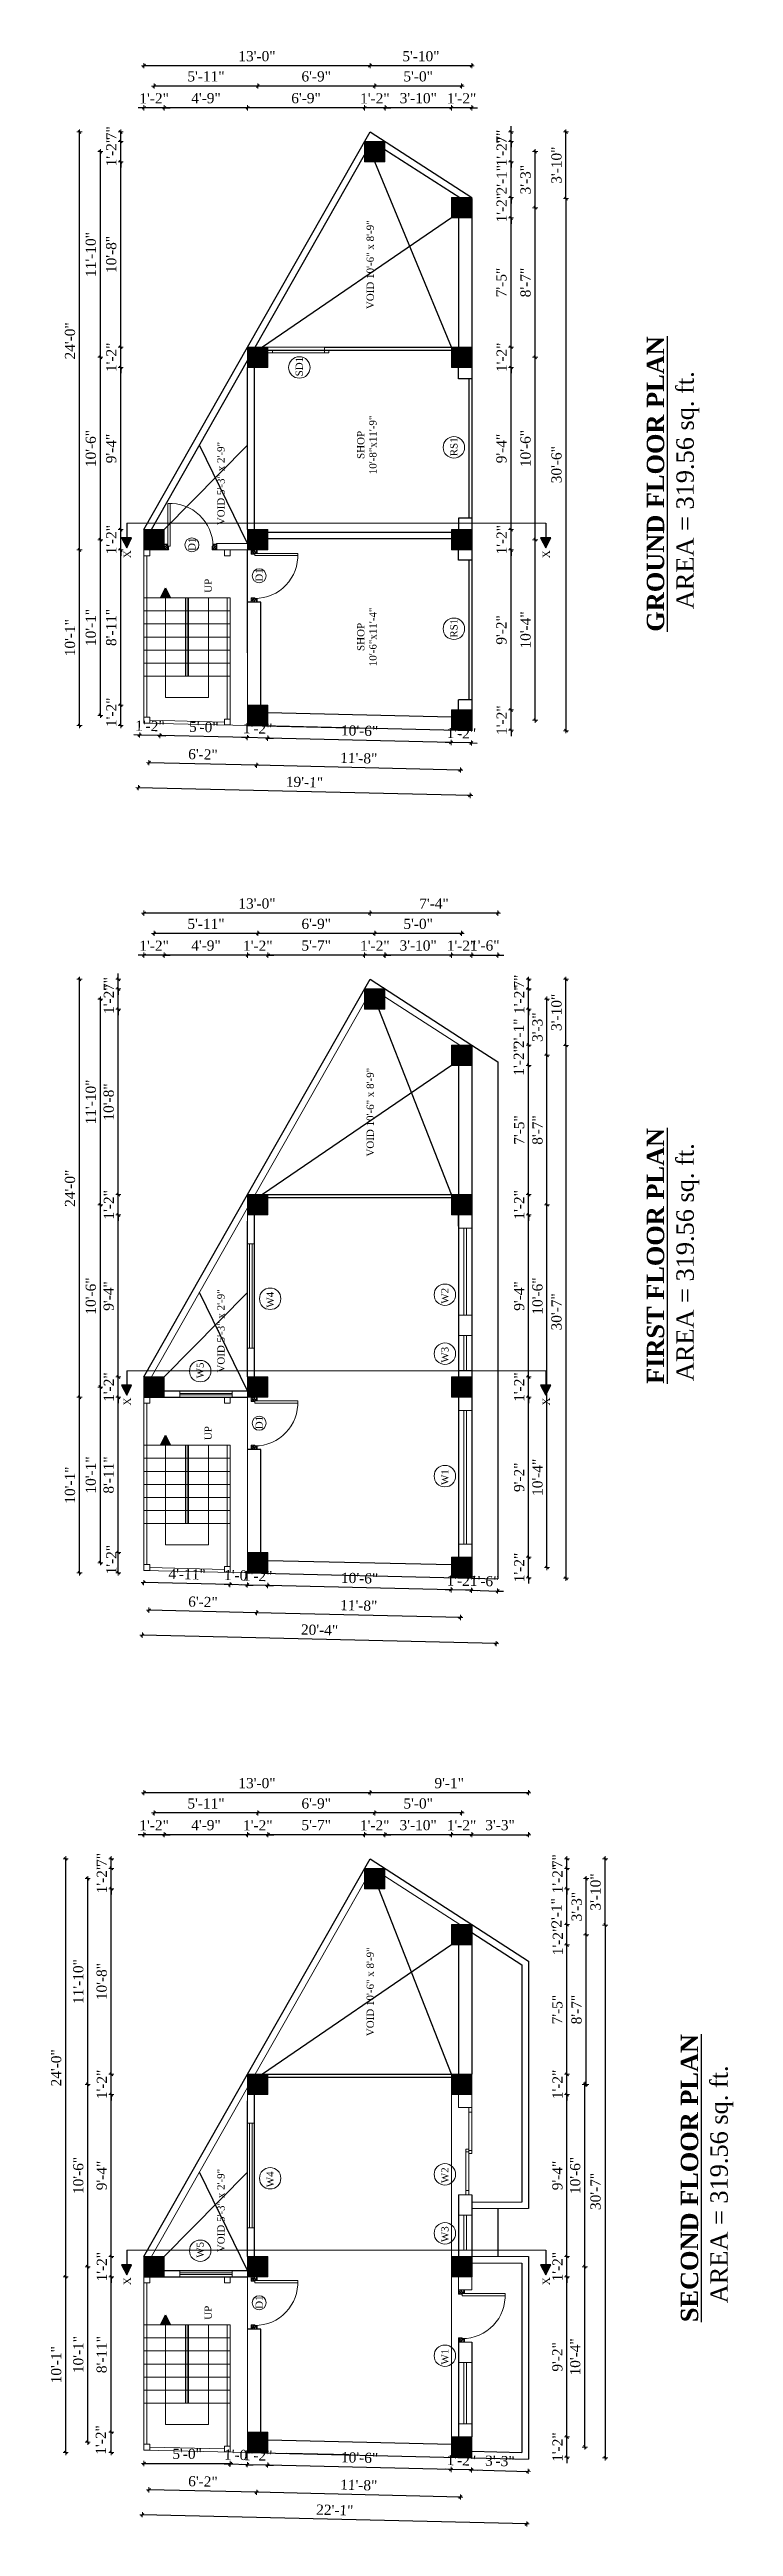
# Model space of a CAD drawing. Header units: inches. Extents: x 151827 to 346502, y -56182 to -23217.
# Drawn here: x 165663 to 166134, y -25071 to -23365 of the extents above; entities that cross this region are included whole.
import ezdxf

# ---------------------------------------------------------------- set-up
doc = ezdxf.new("R2010")
doc.units = ezdxf.units.IN
doc.header["$LTSCALE"] = 5
doc.header["$MEASUREMENT"] = 0
for name, color, linetype, lineweight in [('A-WALL', 7, 'Continuous', 9), ('Dimension', 7, 'Continuous', 18), ('DOOR', 62, 'Continuous', 0), ('Dw', 2, 'Continuous', 18)]:
    doc.layers.add(name, color=color, linetype=linetype, lineweight=lineweight)
doc.layers.add('dim line', color=7, linetype='Continuous', lineweight=15, true_color=0xfab2b2)
doc.layers.add('TEXT', color=6, linetype='Continuous')
doc.layers.add('WALL', color=7, linetype='Continuous')
doc.styles.add('ordinary', font='times.ttf')
doc.dimstyles.new('Copy of 96', dxfattribs={"dimtxt": 7, "dimasz": 4, "dimexe": 0.5, "dimexo": 0.5, "dimgap": 3, "dimtad": 1, "dimdec": 1, "dimzin": 11, "dimdsep": 46, "dimlunit": 4, "dimtxsty": 'ordinary', "dimblk": 'OBLIQUE', "dimcen": 0.09, "dimse1": 1, "dimse2": 1, "dimclrt": 6, "dimazin": 0, "dimtfac": 1, "dimtdec": 1, "dimtix": 1, "dimtmove": 2, "dimatfit": 3, "dimldrblk": 'leader', "dimfxl": 0.5, "dimfxlon": 1, "dimtolj": 1, "dimtzin": 0, "dimarcsym": 0})

msp = doc.modelspace()

# ---------------------------------------------------------------- texts
at = {"layer": 'TEXT', "style": 'ordinary'}
for s, p in [('VOID 10\'-6" x 8\'-9"', (165885.9, -23544, -72.7)), ('SD1', (165837, -23590.3, -72.7)), ('VOID 5\'-3" x 2\'-9"', (165783.1, -23692.8, -72.7)), ('RS1', (165943.5, -23645.3, -72.7)), ('D1', (165763.1, -23710.5, -72.7)), ('X', (165718.6, -23715.5, -72.7)), ('X', (166007.1, -23715.5, -72.7)), ('UP', (165774.3, -23739.3, -72.7)), ('D1', (165809.4, -23731.7, -72.7)), ('RS1', (165943.5, -23770.2, -72.7)), ('VOID 10\'-6" x 8\'-9"', (165885.9, -24127.5, -72.7)), ('VOID 5\'-3" x 2\'-9"', (165783.1, -24276.2, -72.7)), ('W4', (165817, -24231.5, -72.7)), ('W2', (165937.3, -24228.8, -72.7)), ('W3', (165937.3, -24269.4, -72.7)), ('W5', (165768.8, -24280.2, -72.7)), ('X', (165718.6, -24298.9, -72.7)), ('X', (166007.1, -24298.9, -72.7)), ('UP', (165774.3, -24322.7, -72.7)), ('D1', (165809.4, -24315.2, -72.7)), ('W1', (165937.3, -24353.6, -72.7)), ('VOID 10\'-6" x 8\'-9"', (165885.9, -24733.1, -72.7)), ('VOID 5\'-3" x 2\'-9"', (165783.1, -24881.8, -72.7)), ('W4', (165817, -24837.1, -72.7)), ('W2', (165937.3, -24834.3, -72.7)), ('W5', (165768.8, -24885.7, -72.7)), ('W3', (165937.3, -24874.9, -72.7)), ('X', (165718.6, -24904.5, -72.7)), ('D1', (165809.4, -24920.8, -72.7)), ('X', (166007.1, -24904.5, -72.7)), ('UP', (165774.3, -24928.3, -72.7)), ('W1', (165937.3, -24959.2, -72.7))]:
    msp.add_text(s, height=5, rotation=90, dxfattribs=at).set_placement(p)
at = {"layer": 'TEXT', "char_height": 12, "width": 219.815, "attachment_point": 8, "rotation": 90, "style": 'ordinary'}
for s, insert in [('{\\fTimes New Roman|b1|i0|c0|p18;\\LGROUND FLOOR PLAN}', (166086, -23664.4, -72.7)), ('AREA = 319.56 sq. ft.', (166110.1, -23668.7, -72.7)), ('{\\fTimes New Roman|b1|i0|c0|p18;\\LFIRST FLOOR PLAN}', (166086, -24195.9, -72.7)), ('AREA = 319.56 sq. ft.', (166110.1, -24200.2, -72.7)), ('{\\fTimes New Roman|b1|i0|c0|p18;\\LSECOND FLOOR PLAN}', (166109.4, -24830.8, -72.7)), ('AREA = 319.56 sq. ft.', (166133.5, -24835.1, -72.7))]:
    msp.add_mtext(s, dxfattribs=dict(at, insert=insert))
at = {"layer": 'TEXT', "char_height": 5, "attachment_point": 8, "rotation": 90, "style": 'ordinary'}
for s, insert in [('SHOP\\P10\'-8"x11\'-9"', (165887.8, -23637.5, -72.7)), ('SHOP\\P10\'-6"x11\'-4"', (165887.8, -23769.7, -72.7))]:
    msp.add_mtext_dynamic_manual_height_columns(s, width=101.569, gutter_width=1720.7, heights=[0], dxfattribs=dict(at, insert=insert))

# ---------------------------------------------------------------- blocks, each defined once
blk = doc.blocks.new('A$C27B36B59')
at = {"layer": 'DOOR'}
for p, q in [((0, 4), (0, 0)), ((2.5, 4), (0, 4)), ((0, 0), (3, 0)), ((2.5, 2.5), (2.5, 4)), ((3, 2.5), (2.5, 2.5)), ((3, 0), (3, 2.5))]:
    blk.add_line(p, q, dxfattribs=at)
for centre, radius, start, end in [((-1.4, -0.5), 4.75, 22.1411, 72.838), ((1.3, 2.1), 1.64, 45.138, 144.8948), ((2.2, 0.3), 2.49, 83.3149, 152.658), ((0.1, 0.4), 2.05, 349.4875, 93.6805), ((2, -0.5), 2.01, 58.7447, 166.495), ((-0.1, 0.3), 1.13, 343.542, 86.947), ((2.1, -0.4), 1.17, 38.2816, 160.1519)]:
    blk.add_arc(centre, radius, start, end, dxfattribs=at)
blk = doc.blocks.new('D2')
at = {"layer": 'DOOR'}
for p, q in [((74474, 24047.6), (74474, 24018.1)), ((74474, 24047.6), (74475.5, 24047.6)), ((74475.5, 24047.6), (74475.5, 24018.1))]:
    blk.add_line(p, q, dxfattribs=at)
blk.add_arc((74474, 24047.6), 29.5, 180, 272.9146, dxfattribs=at)
at = {"layer": 'DOOR', "xscale": -1, "rotation": 180}
blk.add_blockref('A$C27B36B59', (74442, 24050.1), dxfattribs=at)
at = {"layer": 'DOOR', "rotation": 180}
blk.add_blockref('A$C27B36B59', (74478, 24050.1), dxfattribs=at)
blk = doc.blocks.new('oblique')
at = {"color": 0, "lineweight": -2}
blk.add_line((0.25, 0.25), (-0.25, -0.25), dxfattribs=at)
at = {"layer": 'dim line', "lineweight": 9}
for p, q in [((-0.4375, 0), (0.4375, 0)), ((0, 0.4375), (0, -0.4375))]:
    blk.add_line(p, q, dxfattribs=at)
blk = doc.blocks.new('*D2205')
at = {"layer": 'A-WALL', "color": 0, "lineweight": -2, "ltscale": 5, "transparency": 16777216}
for p, q in [((165939.3, -24594.4), (165935.3, -24594.4)), ((165953.3, -24594.4), (165939.3, -24594.4)), ((165953.3, -24594.4), (165957.3, -24594.4))]:
    blk.add_line(p, q, dxfattribs=at)
at = {"layer": 'Defpoints', "color": 0, "ltscale": 5, "transparency": 16777216}
for p in [(165939.3, -24594.4), (165939.3, -24656.3), (165953.3, -24656.3)]:
    blk.add_point(p, dxfattribs=at)
at = {"layer": 'A-WALL', "color": 0, "lineweight": -2, "ltscale": 5, "transparency": 16777216, "xscale": 4, "yscale": 4, "zscale": 4}
blk.add_blockref('oblique', (165939.3, -24594.4), dxfattribs=at)
at = {"layer": 'A-WALL', "color": 0, "lineweight": -2, "ltscale": 5, "transparency": 16777216, "xscale": 4, "yscale": 4, "zscale": 4, "rotation": 180}
blk.add_blockref('oblique', (165953.3, -24594.4), dxfattribs=at)
at = {"layer": 'A-WALL', "color": 6, "ltscale": 5, "transparency": 16777216, "insert": (165946.3, -24587.9), "char_height": 7, "attachment_point": 5, "style": 'ordinary'}
blk.add_mtext('\\A1;1\'-2"', dxfattribs=at)
blk = doc.blocks.new('_OBLIQUE')
at = {"color": 0, "linetype": 'ByBlock'}
blk.add_line((-0.5, -0.5), (0.5, 0.5), dxfattribs=at)
blk = doc.blocks.new('leader')
at = {"layer": 'Dimension'}
for p, q in [((0, -4.33), (0, 4.33)), ((-4.42, 0), (4.42, 0))]:
    blk.add_line(p, q, dxfattribs=at)
blk = doc.blocks.new('*D2206')
at = {"layer": 'A-WALL', "color": 0, "lineweight": -2, "ltscale": 5, "transparency": 16777216}
blk.add_line((165939.3, -24594.4), (165893.5, -24594.4), dxfattribs=at)
at = {"layer": 'Defpoints', "color": 0, "ltscale": 5, "transparency": 16777216}
for p in [(165893.5, -24594.4), (165893.5, -24617.6), (165939.3, -24656.3)]:
    blk.add_point(p, dxfattribs=at)
at = {"layer": 'A-WALL', "color": 0, "lineweight": -2, "ltscale": 5, "transparency": 16777216, "xscale": 4, "yscale": 4, "zscale": 4, "rotation": 180}
blk.add_blockref('oblique', (165893.5, -24594.4), dxfattribs=at)
at = {"layer": 'A-WALL', "color": 0, "lineweight": -2, "ltscale": 5, "transparency": 16777216, "xscale": 4, "yscale": 4, "zscale": 4}
blk.add_blockref('oblique', (165939.3, -24594.4), dxfattribs=at)
at = {"layer": 'A-WALL', "color": 6, "ltscale": 5, "transparency": 16777216, "insert": (165916.4, -24587.8), "char_height": 7, "attachment_point": 5, "style": 'ordinary'}
blk.add_mtext('\\A1;3\'-10"', dxfattribs=at)
blk = doc.blocks.new('*D2207')
at = {"layer": 'A-WALL', "color": 0, "lineweight": -2, "ltscale": 5, "transparency": 16777216}
for p, q in [((165879.5, -24594.4), (165875.5, -24594.4)), ((165893.5, -24594.4), (165879.5, -24594.4)), ((165893.5, -24594.4), (165897.5, -24594.4))]:
    blk.add_line(p, q, dxfattribs=at)
at = {"layer": 'Defpoints', "color": 0, "ltscale": 5, "transparency": 16777216}
for p in [(165879.5, -24594.4), (165879.5, -24617.6), (165893.5, -24617.6)]:
    blk.add_point(p, dxfattribs=at)
at = {"layer": 'A-WALL', "color": 0, "lineweight": -2, "ltscale": 5, "transparency": 16777216, "xscale": 4, "yscale": 4, "zscale": 4}
blk.add_blockref('oblique', (165879.5, -24594.4), dxfattribs=at)
at = {"layer": 'A-WALL', "color": 0, "lineweight": -2, "ltscale": 5, "transparency": 16777216, "xscale": 4, "yscale": 4, "zscale": 4, "rotation": 180}
blk.add_blockref('oblique', (165893.5, -24594.4), dxfattribs=at)
at = {"layer": 'A-WALL', "color": 6, "ltscale": 5, "transparency": 16777216, "insert": (165886.5, -24587.9), "char_height": 7, "attachment_point": 5, "style": 'ordinary'}
blk.add_mtext('\\A1;1\'-2"', dxfattribs=at)
blk = doc.blocks.new('*D2208')
at = {"layer": 'A-WALL', "color": 0, "lineweight": -2, "ltscale": 5, "transparency": 16777216}
blk.add_line((165879.5, -24594.4), (165813, -24594.4), dxfattribs=at)
at = {"layer": 'Defpoints', "color": 0, "ltscale": 5, "transparency": 16777216}
for p in [(165813, -24594.4), (165879.5, -24617.6), (165813, -24759.3)]:
    blk.add_point(p, dxfattribs=at)
at = {"layer": 'A-WALL', "color": 0, "lineweight": -2, "ltscale": 5, "transparency": 16777216, "xscale": 4, "yscale": 4, "zscale": 4, "rotation": 180}
blk.add_blockref('oblique', (165813, -24594.4), dxfattribs=at)
at = {"layer": 'A-WALL', "color": 0, "lineweight": -2, "ltscale": 5, "transparency": 16777216, "xscale": 4, "yscale": 4, "zscale": 4}
blk.add_blockref('oblique', (165879.5, -24594.4), dxfattribs=at)
at = {"layer": 'A-WALL', "color": 6, "ltscale": 5, "transparency": 16777216, "insert": (165846.2, -24587.8), "char_height": 7, "attachment_point": 5, "style": 'ordinary'}
blk.add_mtext('\\A1;5\'-7"', dxfattribs=at)
blk = doc.blocks.new('*D2209')
at = {"layer": 'A-WALL', "color": 0, "lineweight": -2, "ltscale": 5, "transparency": 16777216}
for p, q in [((165799, -24594.4), (165795, -24594.4)), ((165813, -24594.4), (165799, -24594.4)), ((165813, -24594.4), (165817, -24594.4))]:
    blk.add_line(p, q, dxfattribs=at)
at = {"layer": 'Defpoints', "color": 0, "ltscale": 5, "transparency": 16777216}
for p in [(165799, -24594.4), (165799, -24759.3), (165813, -24759.3)]:
    blk.add_point(p, dxfattribs=at)
at = {"layer": 'A-WALL', "color": 0, "lineweight": -2, "ltscale": 5, "transparency": 16777216, "xscale": 4, "yscale": 4, "zscale": 4}
blk.add_blockref('oblique', (165799, -24594.4), dxfattribs=at)
at = {"layer": 'A-WALL', "color": 0, "lineweight": -2, "ltscale": 5, "transparency": 16777216, "xscale": 4, "yscale": 4, "zscale": 4, "rotation": 180}
blk.add_blockref('oblique', (165813, -24594.4), dxfattribs=at)
at = {"layer": 'A-WALL', "color": 6, "ltscale": 5, "transparency": 16777216, "insert": (165806, -24587.9), "char_height": 7, "attachment_point": 5, "style": 'ordinary'}
blk.add_mtext('\\A1;1\'-2"', dxfattribs=at)
blk = doc.blocks.new('*D2210')
at = {"layer": 'A-WALL', "color": 0, "lineweight": -2, "ltscale": 5, "transparency": 16777216}
blk.add_line((165799, -24594.4), (165741.6, -24594.4), dxfattribs=at)
at = {"layer": 'Defpoints', "color": 0, "ltscale": 5, "transparency": 16777216}
for p in [(165741.6, -24594.4), (165799, -24759.3), (165741.6, -24884.8)]:
    blk.add_point(p, dxfattribs=at)
at = {"layer": 'A-WALL', "color": 0, "lineweight": -2, "ltscale": 5, "transparency": 16777216, "xscale": 4, "yscale": 4, "zscale": 4, "rotation": 180}
blk.add_blockref('oblique', (165741.6, -24594.4), dxfattribs=at)
at = {"layer": 'A-WALL', "color": 0, "lineweight": -2, "ltscale": 5, "transparency": 16777216, "xscale": 4, "yscale": 4, "zscale": 4}
blk.add_blockref('oblique', (165799, -24594.4), dxfattribs=at)
at = {"layer": 'A-WALL', "color": 6, "ltscale": 5, "transparency": 16777216, "insert": (165770.3, -24587.8), "char_height": 7, "attachment_point": 5, "style": 'ordinary'}
blk.add_mtext('\\A1;4\'-9"', dxfattribs=at)
blk = doc.blocks.new('*D2211')
at = {"layer": 'A-WALL', "color": 0, "lineweight": -2, "ltscale": 5, "transparency": 16777216}
for p, q in [((165727.6, -24594.4), (165723.6, -24594.4)), ((165741.6, -24594.4), (165727.6, -24594.4)), ((165741.6, -24594.4), (165745.6, -24594.4))]:
    blk.add_line(p, q, dxfattribs=at)
at = {"layer": 'Defpoints', "color": 0, "ltscale": 5, "transparency": 16777216}
for p in [(165727.6, -24594.4), (165727.6, -24884.8), (165741.6, -24884.8)]:
    blk.add_point(p, dxfattribs=at)
at = {"layer": 'A-WALL', "color": 0, "lineweight": -2, "ltscale": 5, "transparency": 16777216, "xscale": 4, "yscale": 4, "zscale": 4}
blk.add_blockref('oblique', (165727.6, -24594.4), dxfattribs=at)
at = {"layer": 'A-WALL', "color": 0, "lineweight": -2, "ltscale": 5, "transparency": 16777216, "xscale": 4, "yscale": 4, "zscale": 4, "rotation": 180}
blk.add_blockref('oblique', (165741.6, -24594.4), dxfattribs=at)
at = {"layer": 'A-WALL', "color": 6, "ltscale": 5, "transparency": 16777216, "insert": (165734.6, -24587.9), "char_height": 7, "attachment_point": 5, "style": 'ordinary'}
blk.add_mtext('\\A1;1\'-2"', dxfattribs=at)
blk = doc.blocks.new('*D2212')
at = {"layer": 'A-WALL', "color": 0, "lineweight": -2, "ltscale": 5, "transparency": 16777216}
blk.add_line((165946.3, -24579.4), (165886.5, -24579.4), dxfattribs=at)
at = {"layer": 'Defpoints', "color": 0, "ltscale": 5, "transparency": 16777216}
for p in [(165886.5, -24579.4), (165886.5, -24624.6), (165946.3, -24663.3)]:
    blk.add_point(p, dxfattribs=at)
at = {"layer": 'A-WALL', "color": 0, "lineweight": -2, "ltscale": 5, "transparency": 16777216, "xscale": 4, "yscale": 4, "zscale": 4, "rotation": 180}
blk.add_blockref('oblique', (165886.5, -24579.4), dxfattribs=at)
at = {"layer": 'A-WALL', "color": 0, "lineweight": -2, "ltscale": 5, "transparency": 16777216, "xscale": 4, "yscale": 4, "zscale": 4}
blk.add_blockref('oblique', (165946.3, -24579.4), dxfattribs=at)
at = {"layer": 'A-WALL', "color": 6, "ltscale": 5, "transparency": 16777216, "insert": (165916.4, -24572.9), "char_height": 7, "attachment_point": 5, "style": 'ordinary'}
blk.add_mtext('\\A1;5\'-0"', dxfattribs=at)
blk = doc.blocks.new('*D2213')
at = {"layer": 'A-WALL', "color": 0, "lineweight": -2, "ltscale": 5, "transparency": 16777216}
blk.add_line((165886.5, -24579.4), (165806, -24579.4), dxfattribs=at)
at = {"layer": 'Defpoints', "color": 0, "ltscale": 5, "transparency": 16777216}
for p in [(165806, -24579.4), (165886.5, -24624.6), (165806, -24766.3)]:
    blk.add_point(p, dxfattribs=at)
at = {"layer": 'A-WALL', "color": 0, "lineweight": -2, "ltscale": 5, "transparency": 16777216, "xscale": 4, "yscale": 4, "zscale": 4, "rotation": 180}
blk.add_blockref('oblique', (165806, -24579.4), dxfattribs=at)
at = {"layer": 'A-WALL', "color": 0, "lineweight": -2, "ltscale": 5, "transparency": 16777216, "xscale": 4, "yscale": 4, "zscale": 4}
blk.add_blockref('oblique', (165886.5, -24579.4), dxfattribs=at)
at = {"layer": 'A-WALL', "color": 6, "ltscale": 5, "transparency": 16777216, "insert": (165846.2, -24572.9), "char_height": 7, "attachment_point": 5, "style": 'ordinary'}
blk.add_mtext('\\A1;6\'-9"', dxfattribs=at)
blk = doc.blocks.new('*D2214')
at = {"layer": 'A-WALL', "color": 0, "lineweight": -2, "ltscale": 5, "transparency": 16777216}
blk.add_line((165806, -24579.4), (165734.6, -24579.4), dxfattribs=at)
at = {"layer": 'Defpoints', "color": 0, "ltscale": 5, "transparency": 16777216}
for p in [(165734.6, -24579.4), (165806, -24766.3), (165734.6, -24891.8)]:
    blk.add_point(p, dxfattribs=at)
at = {"layer": 'A-WALL', "color": 0, "lineweight": -2, "ltscale": 5, "transparency": 16777216, "xscale": 4, "yscale": 4, "zscale": 4, "rotation": 180}
blk.add_blockref('oblique', (165734.6, -24579.4), dxfattribs=at)
at = {"layer": 'A-WALL', "color": 0, "lineweight": -2, "ltscale": 5, "transparency": 16777216, "xscale": 4, "yscale": 4, "zscale": 4}
blk.add_blockref('oblique', (165806, -24579.4), dxfattribs=at)
at = {"layer": 'A-WALL', "color": 6, "ltscale": 5, "transparency": 16777216, "insert": (165770.3, -24572.9), "char_height": 7, "attachment_point": 5, "style": 'ordinary'}
blk.add_mtext('\\A1;5\'-11"', dxfattribs=at)
blk = doc.blocks.new('*D2215')
at = {"layer": 'A-WALL', "color": 0, "lineweight": -2, "ltscale": 50, "transparency": 16777216}
blk.add_line((165705.1, -25019.7), (165705.1, -25005.7), dxfattribs=at)
at = {"layer": 'Defpoints', "color": 0, "ltscale": 50, "transparency": 16777216}
for p in [(165705.1, -25005.7), (165799, -25005.7), (165799, -25019.7)]:
    blk.add_point(p, dxfattribs=at)
at = {"layer": 'A-WALL', "color": 0, "lineweight": -2, "ltscale": 50, "transparency": 16777216, "xscale": 4, "yscale": 4, "zscale": 4}
for p, rotation in [((165705.1, -25005.7), 90), ((165705.1, -25019.7), 270)]:
    blk.add_blockref('oblique', p, dxfattribs=dict(at, rotation=rotation))
at = {"layer": 'A-WALL', "color": 6, "ltscale": 50, "transparency": 16777216, "insert": (165697.9, -25011.1), "char_height": 7, "attachment_point": 5, "rotation": 90, "style": 'ordinary'}
blk.add_mtext('\\A1;1\'-2"', dxfattribs=at)
blk = doc.blocks.new('*D2216')
at = {"layer": 'A-WALL', "color": 0, "lineweight": -2, "ltscale": 5, "transparency": 16777216}
blk.add_line((165705.1, -25005.7), (165705.1, -24898.8), dxfattribs=at)
at = {"layer": 'Defpoints', "color": 0, "ltscale": 5, "transparency": 16777216}
for p in [(165705.1, -24898.8), (165727.6, -24898.8), (165799, -25005.7)]:
    blk.add_point(p, dxfattribs=at)
at = {"layer": 'A-WALL', "color": 0, "lineweight": -2, "ltscale": 5, "transparency": 16777216, "xscale": 4, "yscale": 4, "zscale": 4}
for p, rotation in [((165705.1, -24898.8), 90), ((165705.1, -25005.7), 270)]:
    blk.add_blockref('oblique', p, dxfattribs=dict(at, rotation=rotation))
at = {"layer": 'A-WALL', "color": 6, "ltscale": 5, "transparency": 16777216, "insert": (165698.5, -24952.3), "char_height": 7, "attachment_point": 5, "rotation": 90, "style": 'ordinary'}
blk.add_mtext('\\A1;8\'-11"', dxfattribs=at)
blk = doc.blocks.new('*D2217')
at = {"layer": 'A-WALL', "color": 0, "lineweight": -2, "ltscale": 5, "transparency": 16777216}
for p, q in [((165705.1, -24884.8), (165705.1, -24880.8)), ((165705.1, -24898.8), (165705.1, -24884.8)), ((165705.1, -24898.8), (165705.1, -24902.8))]:
    blk.add_line(p, q, dxfattribs=at)
at = {"layer": 'Defpoints', "color": 0, "ltscale": 5, "transparency": 16777216}
for p in [(165705.1, -24884.8), (165727.6, -24884.8), (165727.6, -24898.8)]:
    blk.add_point(p, dxfattribs=at)
at = {"layer": 'A-WALL', "color": 0, "lineweight": -2, "ltscale": 5, "transparency": 16777216, "xscale": 4, "yscale": 4, "zscale": 4}
for p, rotation in [((165705.1, -24884.8), 270), ((165705.1, -24898.8), 90)]:
    blk.add_blockref('oblique', p, dxfattribs=dict(at, rotation=rotation))
at = {"layer": 'A-WALL', "color": 6, "ltscale": 5, "transparency": 16777216, "insert": (165698.6, -24891.8), "char_height": 7, "attachment_point": 5, "rotation": 90, "style": 'ordinary'}
blk.add_mtext('\\A1;1\'-2"', dxfattribs=at)
blk = doc.blocks.new('*D2218')
at = {"layer": 'A-WALL', "color": 0, "lineweight": -2, "ltscale": 5, "transparency": 16777216}
blk.add_line((165705.1, -24884.8), (165705.1, -24773.3), dxfattribs=at)
at = {"layer": 'Defpoints', "color": 0, "ltscale": 5, "transparency": 16777216}
for p in [(165705.1, -24773.3), (165799, -24773.3), (165727.6, -24884.8)]:
    blk.add_point(p, dxfattribs=at)
at = {"layer": 'A-WALL', "color": 0, "lineweight": -2, "ltscale": 5, "transparency": 16777216, "xscale": 4, "yscale": 4, "zscale": 4}
for p, rotation in [((165705.1, -24773.3), 90), ((165705.1, -24884.8), 270)]:
    blk.add_blockref('oblique', p, dxfattribs=dict(at, rotation=rotation))
at = {"layer": 'A-WALL', "color": 6, "ltscale": 5, "transparency": 16777216, "insert": (165698.5, -24829), "char_height": 7, "attachment_point": 5, "rotation": 90, "style": 'ordinary'}
blk.add_mtext('\\A1;9\'-4"', dxfattribs=at)
blk = doc.blocks.new('*D2219')
at = {"layer": 'A-WALL', "color": 0, "lineweight": -2, "ltscale": 5, "transparency": 16777216}
for p, q in [((165705.1, -24759.3), (165705.1, -24755.3)), ((165705.1, -24773.3), (165705.1, -24759.3)), ((165705.1, -24773.3), (165705.1, -24777.3))]:
    blk.add_line(p, q, dxfattribs=at)
at = {"layer": 'Defpoints', "color": 0, "ltscale": 5, "transparency": 16777216}
for p in [(165705.1, -24759.3), (165799, -24759.3), (165799, -24773.3)]:
    blk.add_point(p, dxfattribs=at)
at = {"layer": 'A-WALL', "color": 0, "lineweight": -2, "ltscale": 5, "transparency": 16777216, "xscale": 4, "yscale": 4, "zscale": 4}
for p, rotation in [((165705.1, -24759.3), 270), ((165705.1, -24773.3), 90)]:
    blk.add_blockref('oblique', p, dxfattribs=dict(at, rotation=rotation))
at = {"layer": 'A-WALL', "color": 6, "ltscale": 5, "transparency": 16777216, "insert": (165698.6, -24766.3), "char_height": 7, "attachment_point": 5, "rotation": 90, "style": 'ordinary'}
blk.add_mtext('\\A1;1\'-2"', dxfattribs=at)
blk = doc.blocks.new('*D2220')
at = {"layer": 'A-WALL', "color": 0, "lineweight": -2, "ltscale": 5, "transparency": 16777216}
blk.add_line((165705.1, -24759.3), (165705.1, -24631.6), dxfattribs=at)
at = {"layer": 'Defpoints', "color": 0, "ltscale": 5, "transparency": 16777216}
for p in [(165705.1, -24631.6), (165879.5, -24631.6), (165799, -24759.3)]:
    blk.add_point(p, dxfattribs=at)
at = {"layer": 'A-WALL', "color": 0, "lineweight": -2, "ltscale": 5, "transparency": 16777216, "xscale": 4, "yscale": 4, "zscale": 4}
for p, rotation in [((165705.1, -24631.6), 90), ((165705.1, -24759.3), 270)]:
    blk.add_blockref('oblique', p, dxfattribs=dict(at, rotation=rotation))
at = {"layer": 'A-WALL', "color": 6, "ltscale": 5, "transparency": 16777216, "insert": (165698.5, -24695.5), "char_height": 7, "attachment_point": 5, "rotation": 90, "style": 'ordinary'}
blk.add_mtext('\\A1;10\'-8"', dxfattribs=at)
blk = doc.blocks.new('*D2221')
at = {"layer": 'A-WALL', "color": 0, "lineweight": -2, "ltscale": 5, "transparency": 16777216}
for p, q in [((165705.1, -24617.6), (165705.1, -24613.6)), ((165705.1, -24631.6), (165705.1, -24617.6)), ((165705.1, -24631.6), (165705.1, -24635.6))]:
    blk.add_line(p, q, dxfattribs=at)
at = {"layer": 'Defpoints', "color": 0, "ltscale": 5, "transparency": 16777216}
for p in [(165705.1, -24617.6), (165879.5, -24617.6), (165879.5, -24631.6)]:
    blk.add_point(p, dxfattribs=at)
at = {"layer": 'A-WALL', "color": 0, "lineweight": -2, "ltscale": 5, "transparency": 16777216, "xscale": 4, "yscale": 4, "zscale": 4}
for p, rotation in [((165705.1, -24617.6), 270), ((165705.1, -24631.6), 90)]:
    blk.add_blockref('oblique', p, dxfattribs=dict(at, rotation=rotation))
at = {"layer": 'A-WALL', "color": 6, "ltscale": 5, "transparency": 16777216, "insert": (165698.6, -24624.6), "char_height": 7, "attachment_point": 5, "rotation": 90, "style": 'ordinary'}
blk.add_mtext('\\A1;1\'-2"', dxfattribs=at)
blk = doc.blocks.new('*D2222')
at = {"layer": 'A-WALL', "color": 0, "lineweight": -2, "ltscale": 5, "transparency": 16777216}
blk.add_line((165705.1, -24617.6), (165705.1, -24611), dxfattribs=at)
at = {"layer": 'Defpoints', "color": 0, "ltscale": 5, "transparency": 16777216}
for p in [(165705.1, -24611), (165879.5, -24617.6), (165883.3, -24611)]:
    blk.add_point(p, dxfattribs=at)
at = {"layer": 'A-WALL', "color": 0, "lineweight": -2, "ltscale": 5, "transparency": 16777216, "xscale": 4, "yscale": 4, "zscale": 4}
for p, rotation in [((165705.1, -24611), 90), ((165705.1, -24617.6), 270)]:
    blk.add_blockref('oblique', p, dxfattribs=dict(at, rotation=rotation))
at = {"layer": 'A-WALL', "color": 6, "ltscale": 5, "transparency": 16777216, "insert": (165698.5, -24611.7), "char_height": 7, "attachment_point": 5, "rotation": 90, "style": 'ordinary'}
blk.add_mtext('\\A1;7"', dxfattribs=at)
blk = doc.blocks.new('*D2223')
at = {"layer": 'A-WALL', "color": 0, "lineweight": -2, "ltscale": 5, "transparency": 16777216}
blk.add_line((165688.9, -25012.7), (165688.9, -24891.8), dxfattribs=at)
at = {"layer": 'Defpoints', "color": 0, "ltscale": 5, "transparency": 16777216}
for p in [(165688.9, -24891.8), (165806, -24891.8), (165806, -25012.7)]:
    blk.add_point(p, dxfattribs=at)
at = {"layer": 'A-WALL', "color": 0, "lineweight": -2, "ltscale": 5, "transparency": 16777216, "xscale": 4, "yscale": 4, "zscale": 4}
for p, rotation in [((165688.9, -24891.8), 90), ((165688.9, -25012.7), 270)]:
    blk.add_blockref('oblique', p, dxfattribs=dict(at, rotation=rotation))
at = {"layer": 'A-WALL', "color": 6, "ltscale": 5, "transparency": 16777216, "insert": (165682.4, -24952.3), "char_height": 7, "attachment_point": 5, "rotation": 90, "style": 'ordinary'}
blk.add_mtext('\\A1;10\'-1"', dxfattribs=at)
blk = doc.blocks.new('*D2224')
at = {"layer": 'A-WALL', "color": 0, "lineweight": -2, "ltscale": 5, "transparency": 16777216}
blk.add_line((165688.9, -24891.8), (165688.9, -24766.3), dxfattribs=at)
at = {"layer": 'Defpoints', "color": 0, "ltscale": 5, "transparency": 16777216}
for p in [(165688.9, -24766.3), (165806, -24766.3), (165806, -24891.8)]:
    blk.add_point(p, dxfattribs=at)
at = {"layer": 'A-WALL', "color": 0, "lineweight": -2, "ltscale": 5, "transparency": 16777216, "xscale": 4, "yscale": 4, "zscale": 4}
for p, rotation in [((165688.9, -24766.3), 90), ((165688.9, -24891.8), 270)]:
    blk.add_blockref('oblique', p, dxfattribs=dict(at, rotation=rotation))
at = {"layer": 'A-WALL', "color": 6, "ltscale": 5, "transparency": 16777216, "insert": (165682.4, -24829), "char_height": 7, "attachment_point": 5, "rotation": 90, "style": 'ordinary'}
blk.add_mtext('\\A1;10\'-6"', dxfattribs=at)
blk = doc.blocks.new('*D2225')
at = {"layer": 'A-WALL', "color": 0, "lineweight": -2, "ltscale": 5, "transparency": 16777216}
blk.add_line((165688.9, -24766.3), (165688.9, -24624.6), dxfattribs=at)
at = {"layer": 'Defpoints', "color": 0, "ltscale": 5, "transparency": 16777216}
for p in [(165688.9, -24624.6), (165886.5, -24624.6), (165806, -24766.3)]:
    blk.add_point(p, dxfattribs=at)
at = {"layer": 'A-WALL', "color": 0, "lineweight": -2, "ltscale": 5, "transparency": 16777216, "xscale": 4, "yscale": 4, "zscale": 4}
for p, rotation in [((165688.9, -24624.6), 90), ((165688.9, -24766.3), 270)]:
    blk.add_blockref('oblique', p, dxfattribs=dict(at, rotation=rotation))
at = {"layer": 'A-WALL', "color": 6, "ltscale": 5, "transparency": 16777216, "insert": (165682.4, -24695.5), "char_height": 7, "attachment_point": 5, "rotation": 90, "style": 'ordinary'}
blk.add_mtext('\\A1;11\'-10"', dxfattribs=at)
blk = doc.blocks.new('*D2226')
at = {"layer": 'A-WALL', "color": 0, "lineweight": -2, "ltscale": 5, "transparency": 16777216}
blk.add_line((165673.7, -25019.7), (165673.7, -24898.8), dxfattribs=at)
at = {"layer": 'Defpoints', "color": 0, "ltscale": 5, "transparency": 16777216}
for p in [(165673.7, -24898.8), (165727.6, -24898.8), (165799, -25019.7)]:
    blk.add_point(p, dxfattribs=at)
at = {"layer": 'A-WALL', "color": 0, "lineweight": -2, "ltscale": 5, "transparency": 16777216, "xscale": 4, "yscale": 4, "zscale": 4}
for p, rotation in [((165673.7, -24898.8), 90), ((165673.7, -25019.7), 270)]:
    blk.add_blockref('oblique', p, dxfattribs=dict(at, rotation=rotation))
at = {"layer": 'A-WALL', "color": 6, "ltscale": 5, "transparency": 16777216, "insert": (165667.2, -24959.3), "char_height": 7, "attachment_point": 5, "rotation": 90, "style": 'ordinary'}
blk.add_mtext('\\A1;10\'-1"', dxfattribs=at)
blk = doc.blocks.new('*D2227')
at = {"layer": 'A-WALL', "color": 0, "lineweight": -2, "ltscale": 5, "transparency": 16777216}
blk.add_line((165673.7, -24898.8), (165673.7, -24611), dxfattribs=at)
at = {"layer": 'Defpoints', "color": 0, "ltscale": 5, "transparency": 16777216}
for p in [(165673.7, -24611), (165883.3, -24611), (165727.6, -24898.8)]:
    blk.add_point(p, dxfattribs=at)
at = {"layer": 'A-WALL', "color": 0, "lineweight": -2, "ltscale": 5, "transparency": 16777216, "xscale": 4, "yscale": 4, "zscale": 4}
for p, rotation in [((165673.7, -24611), 90), ((165673.7, -24898.8), 270)]:
    blk.add_blockref('oblique', p, dxfattribs=dict(at, rotation=rotation))
at = {"layer": 'A-WALL', "color": 6, "ltscale": 5, "transparency": 16777216, "insert": (165667.2, -24754.9), "char_height": 7, "attachment_point": 5, "rotation": 90, "style": 'ordinary'}
blk.add_mtext('\\A1;24\'-0"', dxfattribs=at)
blk = doc.blocks.new('*D2228')
at = {"layer": 'A-WALL', "color": 0, "lineweight": -2, "ltscale": 5, "transparency": 16777216}
blk.add_line((165992.3, -24565.5), (165883.3, -24565.5), dxfattribs=at)
at = {"layer": 'Defpoints', "color": 0, "ltscale": 5, "transparency": 16777216}
for p in [(165883.3, -24565.5), (165883.3, -24611), (165992.3, -24681.5)]:
    blk.add_point(p, dxfattribs=at)
at = {"layer": 'A-WALL', "color": 0, "lineweight": -2, "ltscale": 5, "transparency": 16777216, "xscale": 4, "yscale": 4, "zscale": 4, "rotation": 180}
blk.add_blockref('oblique', (165883.3, -24565.5), dxfattribs=at)
at = {"layer": 'A-WALL', "color": 0, "lineweight": -2, "ltscale": 5, "transparency": 16777216, "xscale": 4, "yscale": 4, "zscale": 4}
blk.add_blockref('oblique', (165992.3, -24565.5), dxfattribs=at)
at = {"layer": 'A-WALL', "color": 6, "ltscale": 5, "transparency": 16777216, "insert": (165937.8, -24558.9), "char_height": 7, "attachment_point": 5, "style": 'ordinary'}
blk.add_mtext('\\A1;9\'-1"', dxfattribs=at)
blk = doc.blocks.new('*D2229')
at = {"layer": 'A-WALL', "color": 0, "lineweight": -2, "ltscale": 5, "transparency": 16777216}
blk.add_line((165883.3, -24565.5), (165727.6, -24565.5), dxfattribs=at)
at = {"layer": 'Defpoints', "color": 0, "ltscale": 5, "transparency": 16777216}
for p in [(165727.6, -24565.5), (165883.3, -24611), (165727.6, -24884.8)]:
    blk.add_point(p, dxfattribs=at)
at = {"layer": 'A-WALL', "color": 0, "lineweight": -2, "ltscale": 5, "transparency": 16777216, "xscale": 4, "yscale": 4, "zscale": 4, "rotation": 180}
blk.add_blockref('oblique', (165727.6, -24565.5), dxfattribs=at)
at = {"layer": 'A-WALL', "color": 0, "lineweight": -2, "ltscale": 5, "transparency": 16777216, "xscale": 4, "yscale": 4, "zscale": 4}
blk.add_blockref('oblique', (165883.3, -24565.5), dxfattribs=at)
at = {"layer": 'A-WALL', "color": 6, "ltscale": 5, "transparency": 16777216, "insert": (165805.4, -24558.9), "char_height": 7, "attachment_point": 5, "style": 'ordinary'}
blk.add_mtext('\\A1;13\'-0"', dxfattribs=at)
blk = doc.blocks.new('*D2230')
at = {"layer": 'A-WALL', "color": 0, "lineweight": -2, "ltscale": 50, "transparency": 16777216}
for p, q in [((166018.9, -25009), (166018.9, -25005)), ((166018.9, -25023), (166018.9, -25009)), ((166018.9, -25023), (166018.9, -25027))]:
    blk.add_line(p, q, dxfattribs=at)
at = {"layer": 'Defpoints', "color": 0, "ltscale": 50, "transparency": 16777216}
for p in [(165953.3, -25009), (166018.9, -25009), (165953.3, -25023)]:
    blk.add_point(p, dxfattribs=at)
at = {"layer": 'A-WALL', "color": 0, "lineweight": -2, "ltscale": 50, "transparency": 16777216, "xscale": 4, "yscale": 4, "zscale": 4}
for p, rotation in [((166018.9, -25009), 270), ((166018.9, -25023), 90)]:
    blk.add_blockref('oblique', p, dxfattribs=dict(at, rotation=rotation))
at = {"layer": 'A-WALL', "color": 6, "ltscale": 50, "transparency": 16777216, "insert": (166012.4, -25016), "char_height": 7, "attachment_point": 5, "rotation": 90, "style": 'ordinary'}
blk.add_mtext('\\A1;1\'-2"', dxfattribs=at)
blk = doc.blocks.new('*D2231')
at = {"layer": 'A-WALL', "color": 0, "lineweight": -2, "ltscale": 5, "transparency": 16777216}
blk.add_line((166018.9, -25009), (166018.9, -24898.8), dxfattribs=at)
at = {"layer": 'Defpoints', "color": 0, "ltscale": 5, "transparency": 16777216}
for p in [(165953.3, -24898.8), (166018.9, -24898.8), (165953.3, -25009)]:
    blk.add_point(p, dxfattribs=at)
at = {"layer": 'A-WALL', "color": 0, "lineweight": -2, "ltscale": 5, "transparency": 16777216, "xscale": 4, "yscale": 4, "zscale": 4}
for p, rotation in [((166018.9, -24898.8), 90), ((166018.9, -25009), 270)]:
    blk.add_blockref('oblique', p, dxfattribs=dict(at, rotation=rotation))
at = {"layer": 'A-WALL', "color": 6, "ltscale": 5, "transparency": 16777216, "insert": (166012.3, -24953.9), "char_height": 7, "attachment_point": 5, "rotation": 90, "style": 'ordinary'}
blk.add_mtext('\\A1;9\'-2"', dxfattribs=at)
blk = doc.blocks.new('*D2232')
at = {"layer": 'A-WALL', "color": 0, "lineweight": -2, "ltscale": 5, "transparency": 16777216}
for p, q in [((166018.9, -24884.8), (166018.9, -24880.8)), ((166018.9, -24898.8), (166018.9, -24884.8)), ((166018.9, -24898.8), (166018.9, -24902.8))]:
    blk.add_line(p, q, dxfattribs=at)
at = {"layer": 'Defpoints', "color": 0, "ltscale": 5, "transparency": 16777216}
for p in [(165953.3, -24884.8), (166018.9, -24884.8), (165953.3, -24898.8)]:
    blk.add_point(p, dxfattribs=at)
at = {"layer": 'A-WALL', "color": 0, "lineweight": -2, "ltscale": 5, "transparency": 16777216, "xscale": 4, "yscale": 4, "zscale": 4}
for p, rotation in [((166018.9, -24884.8), 270), ((166018.9, -24898.8), 90)]:
    blk.add_blockref('oblique', p, dxfattribs=dict(at, rotation=rotation))
at = {"layer": 'A-WALL', "color": 6, "ltscale": 5, "transparency": 16777216, "insert": (166012.4, -24891.8), "char_height": 7, "attachment_point": 5, "rotation": 90, "style": 'ordinary'}
blk.add_mtext('\\A1;1\'-2"', dxfattribs=at)
blk = doc.blocks.new('*D2233')
at = {"layer": 'A-WALL', "color": 0, "lineweight": -2, "ltscale": 5, "transparency": 16777216}
blk.add_line((166018.9, -24884.8), (166018.9, -24773.3), dxfattribs=at)
at = {"layer": 'Defpoints', "color": 0, "ltscale": 5, "transparency": 16777216}
for p in [(165953.3, -24773.3), (166018.9, -24773.3), (165953.3, -24884.8)]:
    blk.add_point(p, dxfattribs=at)
at = {"layer": 'A-WALL', "color": 0, "lineweight": -2, "ltscale": 5, "transparency": 16777216, "xscale": 4, "yscale": 4, "zscale": 4}
for p, rotation in [((166018.9, -24773.3), 90), ((166018.9, -24884.8), 270)]:
    blk.add_blockref('oblique', p, dxfattribs=dict(at, rotation=rotation))
at = {"layer": 'A-WALL', "color": 6, "ltscale": 5, "transparency": 16777216, "insert": (166012.3, -24829), "char_height": 7, "attachment_point": 5, "rotation": 90, "style": 'ordinary'}
blk.add_mtext('\\A1;9\'-4"', dxfattribs=at)
blk = doc.blocks.new('*D2234')
at = {"layer": 'A-WALL', "color": 0, "lineweight": -2, "ltscale": 5, "transparency": 16777216}
for p, q in [((166018.9, -24759.3), (166018.9, -24755.3)), ((166018.9, -24773.3), (166018.9, -24759.3)), ((166018.9, -24773.3), (166018.9, -24777.3))]:
    blk.add_line(p, q, dxfattribs=at)
at = {"layer": 'Defpoints', "color": 0, "ltscale": 5, "transparency": 16777216}
for p in [(165953.3, -24759.3), (166018.9, -24759.3), (165953.3, -24773.3)]:
    blk.add_point(p, dxfattribs=at)
at = {"layer": 'A-WALL', "color": 0, "lineweight": -2, "ltscale": 5, "transparency": 16777216, "xscale": 4, "yscale": 4, "zscale": 4}
for p, rotation in [((166018.9, -24759.3), 270), ((166018.9, -24773.3), 90)]:
    blk.add_blockref('oblique', p, dxfattribs=dict(at, rotation=rotation))
at = {"layer": 'A-WALL', "color": 6, "ltscale": 5, "transparency": 16777216, "insert": (166012.4, -24766.3), "char_height": 7, "attachment_point": 5, "rotation": 90, "style": 'ordinary'}
blk.add_mtext('\\A1;1\'-2"', dxfattribs=at)
blk = doc.blocks.new('*D2235')
at = {"layer": 'A-WALL', "color": 0, "lineweight": -2, "ltscale": 5, "transparency": 16777216}
blk.add_line((166018.9, -24759.3), (166018.9, -24670.3), dxfattribs=at)
at = {"layer": 'Defpoints', "color": 0, "ltscale": 5, "transparency": 16777216}
for p in [(165953.3, -24670.3), (166018.9, -24670.3), (165953.3, -24759.3)]:
    blk.add_point(p, dxfattribs=at)
at = {"layer": 'A-WALL', "color": 0, "lineweight": -2, "ltscale": 5, "transparency": 16777216, "xscale": 4, "yscale": 4, "zscale": 4}
for p, rotation in [((166018.9, -24670.3), 90), ((166018.9, -24759.3), 270)]:
    blk.add_blockref('oblique', p, dxfattribs=dict(at, rotation=rotation))
at = {"layer": 'A-WALL', "color": 6, "ltscale": 5, "transparency": 16777216, "insert": (166012.3, -24714.8), "char_height": 7, "attachment_point": 5, "rotation": 90, "style": 'ordinary'}
blk.add_mtext('\\A1;7\'-5"', dxfattribs=at)
blk = doc.blocks.new('*D2236')
at = {"layer": 'A-WALL', "color": 0, "lineweight": -2, "ltscale": 5, "transparency": 16777216}
blk.add_line((166018.9, -24670.3), (166018.9, -24656.3), dxfattribs=at)
at = {"layer": 'Defpoints', "color": 0, "ltscale": 5, "transparency": 16777216}
for p in [(165953.3, -24656.3), (166018.9, -24656.3), (165953.3, -24670.3)]:
    blk.add_point(p, dxfattribs=at)
at = {"layer": 'A-WALL', "color": 0, "lineweight": -2, "ltscale": 5, "transparency": 16777216, "xscale": 4, "yscale": 4, "zscale": 4}
for p, rotation in [((166018.9, -24656.3), 90), ((166018.9, -24670.3), 270)]:
    blk.add_blockref('oblique', p, dxfattribs=dict(at, rotation=rotation))
at = {"layer": 'A-WALL', "color": 6, "ltscale": 5, "transparency": 16777216, "insert": (166012.6, -24667.2), "char_height": 7, "attachment_point": 5, "rotation": 90, "style": 'ordinary'}
blk.add_mtext('\\A1;1\'-2"', dxfattribs=at)
blk = doc.blocks.new('*D2237')
at = {"layer": 'A-WALL', "color": 0, "lineweight": -2, "ltscale": 5, "transparency": 16777216}
blk.add_line((166018.9, -24656.3), (166018.9, -24631.6), dxfattribs=at)
at = {"layer": 'Defpoints', "color": 0, "ltscale": 5, "transparency": 16777216}
for p in [(165893.5, -24631.6), (166018.9, -24631.6), (165953.3, -24656.3)]:
    blk.add_point(p, dxfattribs=at)
at = {"layer": 'A-WALL', "color": 0, "lineweight": -2, "ltscale": 5, "transparency": 16777216, "xscale": 4, "yscale": 4, "zscale": 4}
for p, rotation in [((166018.9, -24631.6), 90), ((166018.9, -24656.3), 270)]:
    blk.add_blockref('oblique', p, dxfattribs=dict(at, rotation=rotation))
at = {"layer": 'A-WALL', "color": 6, "ltscale": 5, "transparency": 16777216, "insert": (166011.7, -24648.2), "char_height": 7, "attachment_point": 5, "rotation": 90, "style": 'ordinary'}
blk.add_mtext('\\A1;2\'-1"', dxfattribs=at)
blk = doc.blocks.new('*D2238')
at = {"layer": 'A-WALL', "color": 0, "lineweight": -2, "ltscale": 5, "transparency": 16777216}
for p, q in [((166018.9, -24617.6), (166018.9, -24613.6)), ((166018.9, -24631.6), (166018.9, -24617.6)), ((166018.9, -24631.6), (166018.9, -24635.6))]:
    blk.add_line(p, q, dxfattribs=at)
at = {"layer": 'Defpoints', "color": 0, "ltscale": 5, "transparency": 16777216}
for p in [(165893.5, -24617.6), (166018.9, -24617.6), (165893.5, -24631.6)]:
    blk.add_point(p, dxfattribs=at)
at = {"layer": 'A-WALL', "color": 0, "lineweight": -2, "ltscale": 5, "transparency": 16777216, "xscale": 4, "yscale": 4, "zscale": 4}
for p, rotation in [((166018.9, -24617.6), 270), ((166018.9, -24631.6), 90)]:
    blk.add_blockref('oblique', p, dxfattribs=dict(at, rotation=rotation))
at = {"layer": 'A-WALL', "color": 6, "ltscale": 5, "transparency": 16777216, "insert": (166012.4, -24624.6), "char_height": 7, "attachment_point": 5, "rotation": 90, "style": 'ordinary'}
blk.add_mtext('\\A1;1\'-2"', dxfattribs=at)
blk = doc.blocks.new('*D2239')
at = {"layer": 'A-WALL', "color": 0, "lineweight": -2, "ltscale": 5, "transparency": 16777216}
blk.add_line((166018.9, -24617.6), (166018.9, -24611), dxfattribs=at)
at = {"layer": 'Defpoints', "color": 0, "ltscale": 5, "transparency": 16777216}
for p in [(165883.3, -24611), (165893.5, -24617.6), (166018.9, -24611)]:
    blk.add_point(p, dxfattribs=at)
at = {"layer": 'A-WALL', "color": 0, "lineweight": -2, "ltscale": 5, "transparency": 16777216, "xscale": 4, "yscale": 4, "zscale": 4}
for p, rotation in [((166018.9, -24611), 90), ((166018.9, -24617.6), 270)]:
    blk.add_blockref('oblique', p, dxfattribs=dict(at, rotation=rotation))
at = {"layer": 'A-WALL', "color": 6, "ltscale": 5, "transparency": 16777216, "insert": (166012.3, -24612.6), "char_height": 7, "attachment_point": 5, "rotation": 90, "style": 'ordinary'}
blk.add_mtext('\\A1;7"', dxfattribs=at)
blk = doc.blocks.new('*D2240')
at = {"layer": 'A-WALL', "color": 0, "lineweight": -2, "ltscale": 5, "transparency": 16777216}
blk.add_line((166031.2, -25016), (166031.2, -24891.8), dxfattribs=at)
at = {"layer": 'Defpoints', "color": 0, "ltscale": 5, "transparency": 16777216}
for p in [(165946.3, -24891.8), (166031.2, -24891.8), (165946.3, -25016)]:
    blk.add_point(p, dxfattribs=at)
at = {"layer": 'A-WALL', "color": 0, "lineweight": -2, "ltscale": 5, "transparency": 16777216, "xscale": 4, "yscale": 4, "zscale": 4}
for p, rotation in [((166031.2, -24891.8), 90), ((166031.2, -25016), 270)]:
    blk.add_blockref('oblique', p, dxfattribs=dict(at, rotation=rotation))
at = {"layer": 'A-WALL', "color": 6, "ltscale": 5, "transparency": 16777216, "insert": (166024.6, -24953.9), "char_height": 7, "attachment_point": 5, "rotation": 90, "style": 'ordinary'}
blk.add_mtext('\\A1;10\'-4"', dxfattribs=at)
blk = doc.blocks.new('*D2241')
at = {"layer": 'A-WALL', "color": 0, "lineweight": -2, "ltscale": 5, "transparency": 16777216}
blk.add_line((166032.1, -24766.3), (166032.1, -24663.3), dxfattribs=at)
at = {"layer": 'Defpoints', "color": 0, "ltscale": 5, "transparency": 16777216}
for p in [(165946.3, -24663.3), (166032.1, -24663.3), (165946.3, -24766.3)]:
    blk.add_point(p, dxfattribs=at)
at = {"layer": 'A-WALL', "color": 0, "lineweight": -2, "ltscale": 5, "transparency": 16777216, "xscale": 4, "yscale": 4, "zscale": 4}
for p, rotation in [((166032.1, -24663.3), 90), ((166032.1, -24766.3), 270)]:
    blk.add_blockref('oblique', p, dxfattribs=dict(at, rotation=rotation))
at = {"layer": 'A-WALL', "color": 6, "ltscale": 5, "transparency": 16777216, "insert": (166025.5, -24714.8), "char_height": 7, "attachment_point": 5, "rotation": 90, "style": 'ordinary'}
blk.add_mtext('\\A1;8\'-7"', dxfattribs=at)
blk = doc.blocks.new('*D2242')
at = {"layer": 'A-WALL', "color": 0, "lineweight": -2, "ltscale": 5, "transparency": 16777216}
blk.add_line((166031.2, -24891.8), (166031.2, -24766.3), dxfattribs=at)
at = {"layer": 'Defpoints', "color": 0, "ltscale": 5, "transparency": 16777216}
for p in [(165946.3, -24766.3), (166031.2, -24766.3), (165946.3, -24891.8)]:
    blk.add_point(p, dxfattribs=at)
at = {"layer": 'A-WALL', "color": 0, "lineweight": -2, "ltscale": 5, "transparency": 16777216, "xscale": 4, "yscale": 4, "zscale": 4}
for p, rotation in [((166031.2, -24766.3), 90), ((166031.2, -24891.8), 270)]:
    blk.add_blockref('oblique', p, dxfattribs=dict(at, rotation=rotation))
at = {"layer": 'A-WALL', "color": 6, "ltscale": 5, "transparency": 16777216, "insert": (166024.6, -24829), "char_height": 7, "attachment_point": 5, "rotation": 90, "style": 'ordinary'}
blk.add_mtext('\\A1;10\'-6"', dxfattribs=at)
blk = doc.blocks.new('*D2243')
at = {"layer": 'A-WALL', "color": 0, "lineweight": -2, "ltscale": 5, "transparency": 16777216}
blk.add_line((166032.1, -24663.3), (166032.1, -24624.6), dxfattribs=at)
at = {"layer": 'Defpoints', "color": 0, "ltscale": 5, "transparency": 16777216}
for p in [(165886.5, -24624.6), (166032.1, -24624.6), (165946.3, -24663.3)]:
    blk.add_point(p, dxfattribs=at)
at = {"layer": 'A-WALL', "color": 0, "lineweight": -2, "ltscale": 5, "transparency": 16777216, "xscale": 4, "yscale": 4, "zscale": 4}
for p, rotation in [((166032.1, -24624.6), 90), ((166032.1, -24663.3), 270)]:
    blk.add_blockref('oblique', p, dxfattribs=dict(at, rotation=rotation))
at = {"layer": 'A-WALL', "color": 6, "ltscale": 5, "transparency": 16777216, "insert": (166025.6, -24643.9), "char_height": 7, "attachment_point": 5, "rotation": 90, "style": 'ordinary'}
blk.add_mtext('\\A1;3\'-3"', dxfattribs=at)
blk = doc.blocks.new('*D2244')
at = {"layer": 'A-WALL', "color": 0, "lineweight": -2, "ltscale": 5, "transparency": 16777216}
blk.add_line((166045.2, -24656.6), (166045.2, -25023.4), dxfattribs=at)
at = {"layer": 'Defpoints', "color": 0, "ltscale": 5, "transparency": 16777216}
for p in [(165953.3, -24656.6), (165953.3, -25023.4), (166045.2, -25023.4)]:
    blk.add_point(p, dxfattribs=at)
at = {"layer": 'A-WALL', "color": 0, "lineweight": -2, "ltscale": 5, "transparency": 16777216, "xscale": 4, "yscale": 4, "zscale": 4}
for p, rotation in [((166045.2, -24656.6), 90), ((166045.2, -25023.4), 270)]:
    blk.add_blockref('oblique', p, dxfattribs=dict(at, rotation=rotation))
at = {"layer": 'A-WALL', "color": 6, "ltscale": 5, "transparency": 16777216, "insert": (166038.6, -24840), "char_height": 7, "attachment_point": 5, "rotation": 90, "style": 'ordinary'}
blk.add_mtext('\\A1;30\'-7"', dxfattribs=at)
blk = doc.blocks.new('*D2245')
at = {"layer": 'A-WALL', "color": 0, "lineweight": -2, "ltscale": 5, "transparency": 16777216}
blk.add_line((166045.2, -24656.6), (166045.2, -24611), dxfattribs=at)
at = {"layer": 'Defpoints', "color": 0, "ltscale": 5, "transparency": 16777216}
for p in [(165883.3, -24611), (166045.2, -24611), (165953.3, -24656.6)]:
    blk.add_point(p, dxfattribs=at)
at = {"layer": 'A-WALL', "color": 0, "lineweight": -2, "ltscale": 5, "transparency": 16777216, "xscale": 4, "yscale": 4, "zscale": 4}
for p, rotation in [((166045.2, -24611), 90), ((166045.2, -24656.6), 270)]:
    blk.add_blockref('oblique', p, dxfattribs=dict(at, rotation=rotation))
at = {"layer": 'A-WALL', "color": 6, "ltscale": 5, "transparency": 16777216, "insert": (166038.6, -24633.8), "char_height": 7, "attachment_point": 5, "rotation": 90, "style": 'ordinary'}
blk.add_mtext('\\A1;3\'-10"', dxfattribs=at)
blk = doc.blocks.new('*D2246')
at = {"layer": 'A-WALL', "color": 0, "lineweight": -2, "ltscale": 5, "transparency": 16777216}
blk.add_line((165727.6, -25027.3), (165787, -25027.3), dxfattribs=at)
at = {"layer": 'Defpoints', "color": 0, "ltscale": 5, "transparency": 16777216}
for p in [(165727.6, -25018), (165787, -25019.4), (165787, -25027.3)]:
    blk.add_point(p, dxfattribs=at)
at = {"layer": 'A-WALL', "color": 0, "lineweight": -2, "ltscale": 5, "transparency": 16777216, "xscale": 4, "yscale": 4, "zscale": 4, "rotation": 180}
blk.add_blockref('oblique', (165727.6, -25027.3), dxfattribs=at)
at = {"layer": 'A-WALL', "color": 0, "lineweight": -2, "ltscale": 5, "transparency": 16777216, "xscale": 4, "yscale": 4, "zscale": 4}
blk.add_blockref('oblique', (165787, -25027.3), dxfattribs=at)
at = {"layer": 'A-WALL', "color": 6, "ltscale": 5, "transparency": 16777216, "insert": (165757.3, -25020.7), "char_height": 7, "attachment_point": 5, "style": 'ordinary'}
blk.add_mtext('\\A1;5\'-0"', dxfattribs=at)
blk = doc.blocks.new('*D2372')
at = {"layer": 'A-WALL', "color": 0, "lineweight": -2, "ltscale": 50, "transparency": 16777216}
for p, q in [((165939.1, -25031.4), (165935.1, -25031.3)), ((165953.1, -25031.7), (165939.1, -25031.4)), ((165953.1, -25031.7), (165957.1, -25031.8))]:
    blk.add_line(p, q, dxfattribs=at)
at = {"layer": 'Defpoints', "color": 0, "ltscale": 50, "transparency": 16777216}
for p in [(165939.1, -25031.4), (165939.3, -25023), (165953.3, -25023.4)]:
    blk.add_point(p, dxfattribs=at)
at = {"layer": 'A-WALL', "color": 0, "lineweight": -2, "ltscale": 50, "transparency": 16777216, "xscale": 4, "yscale": 4, "zscale": 4}
for p, rotation in [((165939.1, -25031.4), 358.6423816929457), ((165953.1, -25031.7), 178.6423816929457)]:
    blk.add_blockref('oblique', p, dxfattribs=dict(at, rotation=rotation))
at = {"layer": 'A-WALL', "color": 6, "ltscale": 50, "transparency": 16777216, "insert": (165946.2, -25025.1), "char_height": 7, "attachment_point": 5, "rotation": 358.6424, "style": 'ordinary'}
blk.add_mtext('\\A1;1\'-2"', dxfattribs=at)
blk = doc.blocks.new('*D2373')
at = {"layer": 'A-WALL', "color": 0, "lineweight": -2, "ltscale": 5, "transparency": 16777216}
blk.add_line((165939.1, -25031.4), (165812.8, -25028.4), dxfattribs=at)
at = {"layer": 'Defpoints', "color": 0, "ltscale": 5, "transparency": 16777216}
for p in [(165812.8, -25028.4), (165813, -25019.7), (165939.3, -25023)]:
    blk.add_point(p, dxfattribs=at)
at = {"layer": 'A-WALL', "color": 0, "lineweight": -2, "ltscale": 5, "transparency": 16777216, "xscale": 4, "yscale": 4, "zscale": 4}
for p, rotation in [((165812.8, -25028.4), 178.6423816934182), ((165939.1, -25031.4), 358.6423816934182)]:
    blk.add_blockref('oblique', p, dxfattribs=dict(at, rotation=rotation))
at = {"layer": 'A-WALL', "color": 6, "ltscale": 5, "transparency": 16777216, "insert": (165876.1, -25023.3), "char_height": 7, "attachment_point": 5, "rotation": 358.6424, "style": 'ordinary'}
blk.add_mtext('\\A1;10\'-6"', dxfattribs=at)
blk = doc.blocks.new('*D2374')
at = {"layer": 'A-WALL', "color": 0, "lineweight": -2, "ltscale": 5, "transparency": 16777216}
for p, q in [((165798.8, -25028.1), (165794.8, -25028)), ((165812.8, -25028.4), (165798.8, -25028.1)), ((165812.8, -25028.4), (165816.8, -25028.5))]:
    blk.add_line(p, q, dxfattribs=at)
at = {"layer": 'Defpoints', "color": 0, "ltscale": 5, "transparency": 16777216}
for p in [(165798.8, -25028.1), (165799, -25019.7), (165813, -25019.7)]:
    blk.add_point(p, dxfattribs=at)
at = {"layer": 'A-WALL', "color": 0, "lineweight": -2, "ltscale": 5, "transparency": 16777216, "xscale": 4, "yscale": 4, "zscale": 4}
for p, rotation in [((165798.8, -25028.1), 358.6423816934182), ((165812.8, -25028.4), 178.6423816934182)]:
    blk.add_blockref('oblique', p, dxfattribs=dict(at, rotation=rotation))
at = {"layer": 'A-WALL', "color": 6, "ltscale": 5, "transparency": 16777216, "insert": (165805.9, -25021.7), "char_height": 7, "attachment_point": 5, "rotation": 358.6424, "style": 'ordinary'}
blk.add_mtext('\\A1;1\'-2"', dxfattribs=at)
blk = doc.blocks.new('*D2247')
at = {"layer": 'A-WALL', "color": 0, "lineweight": -2, "ltscale": 5, "transparency": 16777216}
blk.add_line((165945.5, -25050.4), (165805.2, -25047.1), dxfattribs=at)
at = {"layer": 'Defpoints', "color": 0, "ltscale": 5, "transparency": 16777216}
for p in [(165806, -25012.7), (165946.3, -25016), (165805.2, -25047.1)]:
    blk.add_point(p, dxfattribs=at)
at = {"layer": 'A-WALL', "color": 0, "lineweight": -2, "ltscale": 5, "transparency": 16777216, "xscale": 4, "yscale": 4, "zscale": 4}
for p, rotation in [((165805.2, -25047.1), 178.6423816929977), ((165945.5, -25050.4), 358.6423816929977)]:
    blk.add_blockref('oblique', p, dxfattribs=dict(at, rotation=rotation))
at = {"layer": 'A-WALL', "color": 6, "ltscale": 5, "transparency": 16777216, "insert": (165875.5, -25042.2), "char_height": 7, "attachment_point": 5, "rotation": 358.6424, "style": 'ordinary'}
blk.add_mtext('\\A1;11\'-8"', dxfattribs=at)
blk = doc.blocks.new('*D2248')
at = {"layer": 'A-WALL', "color": 0, "lineweight": -2, "ltscale": 5, "transparency": 16777216}
for p, q in [((165786.8, -25027.8), (165782.8, -25027.7)), ((165798.8, -25028.1), (165786.8, -25027.8)), ((165798.8, -25028.1), (165802.8, -25028.2))]:
    blk.add_line(p, q, dxfattribs=at)
at = {"layer": 'Defpoints', "color": 0, "ltscale": 5, "transparency": 16777216}
for p in [(165786.8, -25027.8), (165787, -25019.4), (165799, -25019.7)]:
    blk.add_point(p, dxfattribs=at)
at = {"layer": 'A-WALL', "color": 0, "lineweight": -2, "ltscale": 5, "transparency": 16777216, "xscale": 4, "yscale": 4, "zscale": 4}
for p, rotation in [((165786.8, -25027.8), 358.6423816934182), ((165798.8, -25028.1), 178.6423816934182)]:
    blk.add_blockref('oblique', p, dxfattribs=dict(at, rotation=rotation))
at = {"layer": 'A-WALL', "color": 6, "ltscale": 5, "transparency": 16777216, "insert": (165792.9, -25021.4), "char_height": 7, "attachment_point": 5, "rotation": 358.6424, "style": 'ordinary'}
blk.add_mtext('\\A1;1\'-0"', dxfattribs=at)
blk = doc.blocks.new('*D2375')
at = {"layer": 'A-WALL', "color": 0, "lineweight": -2, "ltscale": 5, "transparency": 16777216}
blk.add_line((165953.1, -25031.7), (165992.1, -25032.7), dxfattribs=at)
at = {"layer": 'Defpoints', "color": 0, "ltscale": 5, "transparency": 16777216}
for p in [(165953.3, -25023.4), (165992.1, -25032.7), (165992.3, -25024.3)]:
    blk.add_point(p, dxfattribs=at)
at = {"layer": 'A-WALL', "color": 0, "lineweight": -2, "ltscale": 5, "transparency": 16777216, "xscale": 4, "yscale": 4, "zscale": 4}
for p, rotation in [((165953.1, -25031.7), 178.6423816934182), ((165992.1, -25032.7), 358.6423816934182)]:
    blk.add_blockref('oblique', p, dxfattribs=dict(at, rotation=rotation))
at = {"layer": 'A-WALL', "color": 6, "ltscale": 5, "transparency": 16777216, "insert": (165972.7, -25025.6), "char_height": 7, "attachment_point": 5, "rotation": 358.6424, "style": 'ordinary'}
blk.add_mtext('\\A1;3\'-3"', dxfattribs=at)
blk = doc.blocks.new('*D2376')
at = {"layer": 'A-WALL', "color": 0, "lineweight": -2, "ltscale": 5, "transparency": 16777216}
blk.add_line((165953.3, -24594.4), (165992.3, -24594.4), dxfattribs=at)
at = {"layer": 'Defpoints', "color": 0, "ltscale": 5, "transparency": 16777216}
for p in [(165992.3, -24594.4), (165953.3, -24656.3), (165992.3, -24681.5)]:
    blk.add_point(p, dxfattribs=at)
at = {"layer": 'A-WALL', "color": 0, "lineweight": -2, "ltscale": 5, "transparency": 16777216, "xscale": 4, "yscale": 4, "zscale": 4, "rotation": 180}
blk.add_blockref('oblique', (165953.3, -24594.4), dxfattribs=at)
at = {"layer": 'A-WALL', "color": 0, "lineweight": -2, "ltscale": 5, "transparency": 16777216, "xscale": 4, "yscale": 4, "zscale": 4}
blk.add_blockref('oblique', (165992.3, -24594.4), dxfattribs=at)
at = {"layer": 'A-WALL', "color": 6, "ltscale": 5, "transparency": 16777216, "insert": (165972.8, -24587.8), "char_height": 7, "attachment_point": 5, "style": 'ordinary'}
blk.add_mtext('\\A1;3\'-3"', dxfattribs=at)
blk = doc.blocks.new('*D2153')
at = {"layer": 'A-WALL', "color": 0, "lineweight": -2, "ltscale": 5, "transparency": 16777216}
blk.add_line((165805.2, -25047.1), (165731, -25045.4), dxfattribs=at)
at = {"layer": 'Defpoints', "color": 0, "ltscale": 5, "transparency": 16777216}
for p in [(165734.6, -24891.8), (165806, -25012.7), (165731, -25045.4)]:
    blk.add_point(p, dxfattribs=at)
at = {"layer": 'A-WALL', "color": 0, "lineweight": -2, "ltscale": 5, "transparency": 16777216, "xscale": 4, "yscale": 4, "zscale": 4}
for p, rotation in [((165731, -25045.4), 178.6423816934182), ((165805.2, -25047.1), 358.6423816934182)]:
    blk.add_blockref('oblique', p, dxfattribs=dict(at, rotation=rotation))
at = {"layer": 'A-WALL', "color": 6, "ltscale": 5, "transparency": 16777216, "insert": (165768.2, -25039.7), "char_height": 7, "attachment_point": 5, "rotation": 358.6424, "style": 'ordinary'}
blk.add_mtext('\\A1;6\'-2"', dxfattribs=at)
blk = doc.blocks.new('*D2154')
at = {"layer": 'A-WALL', "color": 0, "lineweight": -2, "ltscale": 5, "transparency": 16777216}
blk.add_line((165991.2, -25068.9), (165726.5, -25062.6), dxfattribs=at)
at = {"layer": 'Defpoints', "color": 0, "ltscale": 5, "transparency": 16777216}
for p in [(165727.6, -25018), (165992.3, -25024.3), (165726.5, -25062.6)]:
    blk.add_point(p, dxfattribs=at)
at = {"layer": 'A-WALL', "color": 0, "lineweight": -2, "ltscale": 5, "transparency": 16777216, "xscale": 4, "yscale": 4, "zscale": 4}
for p, rotation in [((165726.5, -25062.6), 178.6423816934182), ((165991.2, -25068.9), 358.6423816934182)]:
    blk.add_blockref('oblique', p, dxfattribs=dict(at, rotation=rotation))
at = {"layer": 'A-WALL', "color": 6, "ltscale": 5, "transparency": 16777216, "insert": (165859, -25059.3), "char_height": 7, "attachment_point": 5, "rotation": 358.6424, "style": 'ordinary'}
blk.add_mtext('\\A1;22\'-1"', dxfattribs=at)
blk = doc.blocks.new('*D2156')
at = {"layer": 'A-WALL', "color": 0, "lineweight": -2, "ltscale": 5, "transparency": 16777216}
for p, q in [((165939.3, -23988.8), (165935.3, -23988.8)), ((165953.3, -23988.8), (165939.3, -23988.8)), ((165953.3, -23988.8), (165957.3, -23988.8))]:
    blk.add_line(p, q, dxfattribs=at)
at = {"layer": 'Defpoints', "color": 0, "ltscale": 5, "transparency": 16777216}
for p in [(165939.3, -23988.8), (165939.3, -24050.7), (165953.3, -24050.7)]:
    blk.add_point(p, dxfattribs=at)
at = {"layer": 'A-WALL', "color": 0, "lineweight": -2, "ltscale": 5, "transparency": 16777216, "xscale": 4, "yscale": 4, "zscale": 4}
blk.add_blockref('oblique', (165939.3, -23988.8), dxfattribs=at)
at = {"layer": 'A-WALL', "color": 0, "lineweight": -2, "ltscale": 5, "transparency": 16777216, "xscale": 4, "yscale": 4, "zscale": 4, "rotation": 180}
blk.add_blockref('oblique', (165953.3, -23988.8), dxfattribs=at)
at = {"layer": 'A-WALL', "color": 6, "ltscale": 5, "transparency": 16777216, "insert": (165946.3, -23982.3), "char_height": 7, "attachment_point": 5, "style": 'ordinary'}
blk.add_mtext('\\A1;1\'-2"', dxfattribs=at)
blk = doc.blocks.new('*D2157')
at = {"layer": 'A-WALL', "color": 0, "lineweight": -2, "ltscale": 5, "transparency": 16777216}
blk.add_line((165939.3, -23988.8), (165893.5, -23988.8), dxfattribs=at)
at = {"layer": 'Defpoints', "color": 0, "ltscale": 5, "transparency": 16777216}
for p in [(165893.5, -23988.8), (165893.5, -24012.1), (165939.3, -24050.7)]:
    blk.add_point(p, dxfattribs=at)
at = {"layer": 'A-WALL', "color": 0, "lineweight": -2, "ltscale": 5, "transparency": 16777216, "xscale": 4, "yscale": 4, "zscale": 4, "rotation": 180}
blk.add_blockref('oblique', (165893.5, -23988.8), dxfattribs=at)
at = {"layer": 'A-WALL', "color": 0, "lineweight": -2, "ltscale": 5, "transparency": 16777216, "xscale": 4, "yscale": 4, "zscale": 4}
blk.add_blockref('oblique', (165939.3, -23988.8), dxfattribs=at)
at = {"layer": 'A-WALL', "color": 6, "ltscale": 5, "transparency": 16777216, "insert": (165916.4, -23982.2), "char_height": 7, "attachment_point": 5, "style": 'ordinary'}
blk.add_mtext('\\A1;3\'-10"', dxfattribs=at)
blk = doc.blocks.new('*D2158')
at = {"layer": 'A-WALL', "color": 0, "lineweight": -2, "ltscale": 5, "transparency": 16777216}
for p, q in [((165879.5, -23988.8), (165875.5, -23988.8)), ((165893.7, -23988.8), (165879.5, -23988.8)), ((165893.7, -23988.8), (165897.7, -23988.8))]:
    blk.add_line(p, q, dxfattribs=at)
at = {"layer": 'Defpoints', "color": 0, "ltscale": 5, "transparency": 16777216}
for p in [(165879.5, -23988.8), (165879.5, -24012.1), (165893.7, -24012.2)]:
    blk.add_point(p, dxfattribs=at)
at = {"layer": 'A-WALL', "color": 0, "lineweight": -2, "ltscale": 5, "transparency": 16777216, "xscale": 4, "yscale": 4, "zscale": 4}
blk.add_blockref('oblique', (165879.5, -23988.8), dxfattribs=at)
at = {"layer": 'A-WALL', "color": 0, "lineweight": -2, "ltscale": 5, "transparency": 16777216, "xscale": 4, "yscale": 4, "zscale": 4, "rotation": 180}
blk.add_blockref('oblique', (165893.7, -23988.8), dxfattribs=at)
at = {"layer": 'A-WALL', "color": 6, "ltscale": 5, "transparency": 16777216, "insert": (165886.6, -23982.3), "char_height": 7, "attachment_point": 5, "style": 'ordinary'}
blk.add_mtext('\\A1;1\'-2"', dxfattribs=at)
blk = doc.blocks.new('*D2159')
at = {"layer": 'A-WALL', "color": 0, "lineweight": -2, "ltscale": 5, "transparency": 16777216}
blk.add_line((165879.5, -23988.8), (165813, -23988.8), dxfattribs=at)
at = {"layer": 'Defpoints', "color": 0, "ltscale": 5, "transparency": 16777216}
for p in [(165813, -23988.8), (165879.5, -24012.1), (165813, -24153.7)]:
    blk.add_point(p, dxfattribs=at)
at = {"layer": 'A-WALL', "color": 0, "lineweight": -2, "ltscale": 5, "transparency": 16777216, "xscale": 4, "yscale": 4, "zscale": 4, "rotation": 180}
blk.add_blockref('oblique', (165813, -23988.8), dxfattribs=at)
at = {"layer": 'A-WALL', "color": 0, "lineweight": -2, "ltscale": 5, "transparency": 16777216, "xscale": 4, "yscale": 4, "zscale": 4}
blk.add_blockref('oblique', (165879.5, -23988.8), dxfattribs=at)
at = {"layer": 'A-WALL', "color": 6, "ltscale": 5, "transparency": 16777216, "insert": (165846.2, -23982.2), "char_height": 7, "attachment_point": 5, "style": 'ordinary'}
blk.add_mtext('\\A1;5\'-7"', dxfattribs=at)
blk = doc.blocks.new('*D2160')
at = {"layer": 'A-WALL', "color": 0, "lineweight": -2, "ltscale": 5, "transparency": 16777216}
for p, q in [((165799, -23988.8), (165795, -23988.8)), ((165813, -23988.8), (165799, -23988.8)), ((165813, -23988.8), (165817, -23988.8))]:
    blk.add_line(p, q, dxfattribs=at)
at = {"layer": 'Defpoints', "color": 0, "ltscale": 5, "transparency": 16777216}
for p in [(165799, -23988.8), (165799, -24153.7), (165813, -24153.7)]:
    blk.add_point(p, dxfattribs=at)
at = {"layer": 'A-WALL', "color": 0, "lineweight": -2, "ltscale": 5, "transparency": 16777216, "xscale": 4, "yscale": 4, "zscale": 4}
blk.add_blockref('oblique', (165799, -23988.8), dxfattribs=at)
at = {"layer": 'A-WALL', "color": 0, "lineweight": -2, "ltscale": 5, "transparency": 16777216, "xscale": 4, "yscale": 4, "zscale": 4, "rotation": 180}
blk.add_blockref('oblique', (165813, -23988.8), dxfattribs=at)
at = {"layer": 'A-WALL', "color": 6, "ltscale": 5, "transparency": 16777216, "insert": (165806, -23982.3), "char_height": 7, "attachment_point": 5, "style": 'ordinary'}
blk.add_mtext('\\A1;1\'-2"', dxfattribs=at)
blk = doc.blocks.new('*D2161')
at = {"layer": 'A-WALL', "color": 0, "lineweight": -2, "ltscale": 5, "transparency": 16777216}
blk.add_line((165799, -23988.8), (165741.6, -23988.8), dxfattribs=at)
at = {"layer": 'Defpoints', "color": 0, "ltscale": 5, "transparency": 16777216}
for p in [(165741.6, -23988.8), (165799, -24153.7), (165741.6, -24279.2)]:
    blk.add_point(p, dxfattribs=at)
at = {"layer": 'A-WALL', "color": 0, "lineweight": -2, "ltscale": 5, "transparency": 16777216, "xscale": 4, "yscale": 4, "zscale": 4, "rotation": 180}
blk.add_blockref('oblique', (165741.6, -23988.8), dxfattribs=at)
at = {"layer": 'A-WALL', "color": 0, "lineweight": -2, "ltscale": 5, "transparency": 16777216, "xscale": 4, "yscale": 4, "zscale": 4}
blk.add_blockref('oblique', (165799, -23988.8), dxfattribs=at)
at = {"layer": 'A-WALL', "color": 6, "ltscale": 5, "transparency": 16777216, "insert": (165770.3, -23982.2), "char_height": 7, "attachment_point": 5, "style": 'ordinary'}
blk.add_mtext('\\A1;4\'-9"', dxfattribs=at)
blk = doc.blocks.new('*D2162')
at = {"layer": 'A-WALL', "color": 0, "lineweight": -2, "ltscale": 5, "transparency": 16777216}
for p, q in [((165727.6, -23988.8), (165723.6, -23988.8)), ((165741.6, -23988.8), (165727.6, -23988.8)), ((165741.6, -23988.8), (165745.6, -23988.8))]:
    blk.add_line(p, q, dxfattribs=at)
at = {"layer": 'Defpoints', "color": 0, "ltscale": 5, "transparency": 16777216}
for p in [(165727.6, -23988.8), (165727.6, -24279.2), (165741.6, -24279.2)]:
    blk.add_point(p, dxfattribs=at)
at = {"layer": 'A-WALL', "color": 0, "lineweight": -2, "ltscale": 5, "transparency": 16777216, "xscale": 4, "yscale": 4, "zscale": 4}
blk.add_blockref('oblique', (165727.6, -23988.8), dxfattribs=at)
at = {"layer": 'A-WALL', "color": 0, "lineweight": -2, "ltscale": 5, "transparency": 16777216, "xscale": 4, "yscale": 4, "zscale": 4, "rotation": 180}
blk.add_blockref('oblique', (165741.6, -23988.8), dxfattribs=at)
at = {"layer": 'A-WALL', "color": 6, "ltscale": 5, "transparency": 16777216, "insert": (165734.6, -23982.3), "char_height": 7, "attachment_point": 5, "style": 'ordinary'}
blk.add_mtext('\\A1;1\'-2"', dxfattribs=at)
blk = doc.blocks.new('*D2163')
at = {"layer": 'A-WALL', "color": 0, "lineweight": -2, "ltscale": 5, "transparency": 16777216}
blk.add_line((165946.3, -23973.8), (165886.5, -23973.8), dxfattribs=at)
at = {"layer": 'Defpoints', "color": 0, "ltscale": 5, "transparency": 16777216}
for p in [(165886.5, -23973.8), (165886.5, -24019.1), (165946.3, -24057.7)]:
    blk.add_point(p, dxfattribs=at)
at = {"layer": 'A-WALL', "color": 0, "lineweight": -2, "ltscale": 5, "transparency": 16777216, "xscale": 4, "yscale": 4, "zscale": 4, "rotation": 180}
blk.add_blockref('oblique', (165886.5, -23973.8), dxfattribs=at)
at = {"layer": 'A-WALL', "color": 0, "lineweight": -2, "ltscale": 5, "transparency": 16777216, "xscale": 4, "yscale": 4, "zscale": 4}
blk.add_blockref('oblique', (165946.3, -23973.8), dxfattribs=at)
at = {"layer": 'A-WALL', "color": 6, "ltscale": 5, "transparency": 16777216, "insert": (165916.4, -23967.3), "char_height": 7, "attachment_point": 5, "style": 'ordinary'}
blk.add_mtext('\\A1;5\'-0"', dxfattribs=at)
blk = doc.blocks.new('*D2164')
at = {"layer": 'A-WALL', "color": 0, "lineweight": -2, "ltscale": 5, "transparency": 16777216}
blk.add_line((165886.5, -23973.8), (165806, -23973.8), dxfattribs=at)
at = {"layer": 'Defpoints', "color": 0, "ltscale": 5, "transparency": 16777216}
for p in [(165806, -23973.8), (165886.5, -24019.1), (165806, -24160.7)]:
    blk.add_point(p, dxfattribs=at)
at = {"layer": 'A-WALL', "color": 0, "lineweight": -2, "ltscale": 5, "transparency": 16777216, "xscale": 4, "yscale": 4, "zscale": 4, "rotation": 180}
blk.add_blockref('oblique', (165806, -23973.8), dxfattribs=at)
at = {"layer": 'A-WALL', "color": 0, "lineweight": -2, "ltscale": 5, "transparency": 16777216, "xscale": 4, "yscale": 4, "zscale": 4}
blk.add_blockref('oblique', (165886.5, -23973.8), dxfattribs=at)
at = {"layer": 'A-WALL', "color": 6, "ltscale": 5, "transparency": 16777216, "insert": (165846.2, -23967.3), "char_height": 7, "attachment_point": 5, "style": 'ordinary'}
blk.add_mtext('\\A1;6\'-9"', dxfattribs=at)
blk = doc.blocks.new('*D2165')
at = {"layer": 'A-WALL', "color": 0, "lineweight": -2, "ltscale": 5, "transparency": 16777216}
blk.add_line((165806, -23973.8), (165734.6, -23973.8), dxfattribs=at)
at = {"layer": 'Defpoints', "color": 0, "ltscale": 5, "transparency": 16777216}
for p in [(165734.6, -23973.8), (165806, -24160.7), (165734.6, -24286.2)]:
    blk.add_point(p, dxfattribs=at)
at = {"layer": 'A-WALL', "color": 0, "lineweight": -2, "ltscale": 5, "transparency": 16777216, "xscale": 4, "yscale": 4, "zscale": 4, "rotation": 180}
blk.add_blockref('oblique', (165734.6, -23973.8), dxfattribs=at)
at = {"layer": 'A-WALL', "color": 0, "lineweight": -2, "ltscale": 5, "transparency": 16777216, "xscale": 4, "yscale": 4, "zscale": 4}
blk.add_blockref('oblique', (165806, -23973.8), dxfattribs=at)
at = {"layer": 'A-WALL', "color": 6, "ltscale": 5, "transparency": 16777216, "insert": (165770.3, -23967.3), "char_height": 7, "attachment_point": 5, "style": 'ordinary'}
blk.add_mtext('\\A1;5\'-11"', dxfattribs=at)
blk = doc.blocks.new('*D2166')
at = {"layer": 'A-WALL', "color": 0, "lineweight": -2, "ltscale": 50, "transparency": 16777216}
blk.add_line((165709.9, -24414.1), (165709.9, -24400.1), dxfattribs=at)
at = {"layer": 'Defpoints', "color": 0, "ltscale": 50, "transparency": 16777216}
for p in [(165709.9, -24400.1), (165799, -24400.1), (165799, -24414.1)]:
    blk.add_point(p, dxfattribs=at)
at = {"layer": 'A-WALL', "color": 0, "lineweight": -2, "ltscale": 50, "transparency": 16777216, "xscale": 4, "yscale": 4, "zscale": 4}
for p, rotation in [((165709.9, -24400.1), 90), ((165709.9, -24414.1), 270)]:
    blk.add_blockref('oblique', p, dxfattribs=dict(at, rotation=rotation))
at = {"layer": 'A-WALL', "color": 6, "ltscale": 50, "transparency": 16777216, "insert": (165705.1, -24405), "char_height": 7, "attachment_point": 5, "rotation": 90, "style": 'ordinary'}
blk.add_mtext('\\A1;1\'-2"', dxfattribs=at)
blk = doc.blocks.new('*D2167')
at = {"layer": 'A-WALL', "color": 0, "lineweight": -2, "ltscale": 5, "transparency": 16777216}
blk.add_line((165709.9, -24400.1), (165709.9, -24293.2), dxfattribs=at)
at = {"layer": 'Defpoints', "color": 0, "ltscale": 5, "transparency": 16777216}
for p in [(165709.9, -24293.2), (165727.6, -24293.2), (165799, -24400.1)]:
    blk.add_point(p, dxfattribs=at)
at = {"layer": 'A-WALL', "color": 0, "lineweight": -2, "ltscale": 5, "transparency": 16777216, "xscale": 4, "yscale": 4, "zscale": 4}
for p, rotation in [((165709.9, -24293.2), 90), ((165709.9, -24400.1), 270)]:
    blk.add_blockref('oblique', p, dxfattribs=dict(at, rotation=rotation))
at = {"layer": 'A-WALL', "color": 6, "ltscale": 5, "transparency": 16777216, "insert": (165703.3, -24346.7), "char_height": 7, "attachment_point": 5, "rotation": 90, "style": 'ordinary'}
blk.add_mtext('\\A1;8\'-11"', dxfattribs=at)
blk = doc.blocks.new('*D2168')
at = {"layer": 'A-WALL', "color": 0, "lineweight": -2, "ltscale": 5, "transparency": 16777216}
for p, q in [((165709.9, -24279.2), (165709.9, -24275.2)), ((165709.9, -24293.2), (165709.9, -24279.2)), ((165709.9, -24293.2), (165709.9, -24297.2))]:
    blk.add_line(p, q, dxfattribs=at)
at = {"layer": 'Defpoints', "color": 0, "ltscale": 5, "transparency": 16777216}
for p in [(165709.9, -24279.2), (165727.6, -24279.2), (165727.6, -24293.2)]:
    blk.add_point(p, dxfattribs=at)
at = {"layer": 'A-WALL', "color": 0, "lineweight": -2, "ltscale": 5, "transparency": 16777216, "xscale": 4, "yscale": 4, "zscale": 4}
for p, rotation in [((165709.9, -24279.2), 270), ((165709.9, -24293.2), 90)]:
    blk.add_blockref('oblique', p, dxfattribs=dict(at, rotation=rotation))
at = {"layer": 'A-WALL', "color": 6, "ltscale": 5, "transparency": 16777216, "insert": (165703.4, -24286.2), "char_height": 7, "attachment_point": 5, "rotation": 90, "style": 'ordinary'}
blk.add_mtext('\\A1;1\'-2"', dxfattribs=at)
blk = doc.blocks.new('*D2169')
at = {"layer": 'A-WALL', "color": 0, "lineweight": -2, "ltscale": 5, "transparency": 16777216}
blk.add_line((165709.9, -24279.2), (165709.9, -24167.7), dxfattribs=at)
at = {"layer": 'Defpoints', "color": 0, "ltscale": 5, "transparency": 16777216}
for p in [(165709.9, -24167.7), (165799, -24167.7), (165727.6, -24279.2)]:
    blk.add_point(p, dxfattribs=at)
at = {"layer": 'A-WALL', "color": 0, "lineweight": -2, "ltscale": 5, "transparency": 16777216, "xscale": 4, "yscale": 4, "zscale": 4}
for p, rotation in [((165709.9, -24167.7), 90), ((165709.9, -24279.2), 270)]:
    blk.add_blockref('oblique', p, dxfattribs=dict(at, rotation=rotation))
at = {"layer": 'A-WALL', "color": 6, "ltscale": 5, "transparency": 16777216, "insert": (165703.3, -24223.5), "char_height": 7, "attachment_point": 5, "rotation": 90, "style": 'ordinary'}
blk.add_mtext('\\A1;9\'-4"', dxfattribs=at)
blk = doc.blocks.new('*D2170')
at = {"layer": 'A-WALL', "color": 0, "lineweight": -2, "ltscale": 5, "transparency": 16777216}
for p, q in [((165709.9, -24153.7), (165709.9, -24149.7)), ((165709.9, -24167.7), (165709.9, -24153.7)), ((165709.9, -24167.7), (165709.9, -24171.7))]:
    blk.add_line(p, q, dxfattribs=at)
at = {"layer": 'Defpoints', "color": 0, "ltscale": 5, "transparency": 16777216}
for p in [(165709.9, -24153.7), (165799, -24153.7), (165799, -24167.7)]:
    blk.add_point(p, dxfattribs=at)
at = {"layer": 'A-WALL', "color": 0, "lineweight": -2, "ltscale": 5, "transparency": 16777216, "xscale": 4, "yscale": 4, "zscale": 4}
for p, rotation in [((165709.9, -24153.7), 270), ((165709.9, -24167.7), 90)]:
    blk.add_blockref('oblique', p, dxfattribs=dict(at, rotation=rotation))
at = {"layer": 'A-WALL', "color": 6, "ltscale": 5, "transparency": 16777216, "insert": (165703.4, -24160.7), "char_height": 7, "attachment_point": 5, "rotation": 90, "style": 'ordinary'}
blk.add_mtext('\\A1;1\'-2"', dxfattribs=at)
blk = doc.blocks.new('*D2171')
at = {"layer": 'A-WALL', "color": 0, "lineweight": -2, "ltscale": 5, "transparency": 16777216}
blk.add_line((165709.9, -24153.7), (165709.9, -24026.1), dxfattribs=at)
at = {"layer": 'Defpoints', "color": 0, "ltscale": 5, "transparency": 16777216}
for p in [(165709.9, -24026.1), (165879.5, -24026.1), (165799, -24153.7)]:
    blk.add_point(p, dxfattribs=at)
at = {"layer": 'A-WALL', "color": 0, "lineweight": -2, "ltscale": 5, "transparency": 16777216, "xscale": 4, "yscale": 4, "zscale": 4}
for p, rotation in [((165709.9, -24026.1), 90), ((165709.9, -24153.7), 270)]:
    blk.add_blockref('oblique', p, dxfattribs=dict(at, rotation=rotation))
at = {"layer": 'A-WALL', "color": 6, "ltscale": 5, "transparency": 16777216, "insert": (165703.3, -24089.9), "char_height": 7, "attachment_point": 5, "rotation": 90, "style": 'ordinary'}
blk.add_mtext('\\A1;10\'-8"', dxfattribs=at)
blk = doc.blocks.new('*D2172')
at = {"layer": 'A-WALL', "color": 0, "lineweight": -2, "ltscale": 5, "transparency": 16777216}
for p, q in [((165709.9, -24012.1), (165709.9, -24008.1)), ((165709.9, -24026.1), (165709.9, -24012.1)), ((165709.9, -24026.1), (165709.9, -24030.1))]:
    blk.add_line(p, q, dxfattribs=at)
at = {"layer": 'Defpoints', "color": 0, "ltscale": 5, "transparency": 16777216}
for p in [(165709.9, -24012.1), (165879.5, -24012.1), (165879.5, -24026.1)]:
    blk.add_point(p, dxfattribs=at)
at = {"layer": 'A-WALL', "color": 0, "lineweight": -2, "ltscale": 5, "transparency": 16777216, "xscale": 4, "yscale": 4, "zscale": 4}
for p, rotation in [((165709.9, -24012.1), 270), ((165709.9, -24026.1), 90)]:
    blk.add_blockref('oblique', p, dxfattribs=dict(at, rotation=rotation))
at = {"layer": 'A-WALL', "color": 6, "ltscale": 5, "transparency": 16777216, "insert": (165703.4, -24019.1), "char_height": 7, "attachment_point": 5, "rotation": 90, "style": 'ordinary'}
blk.add_mtext('\\A1;1\'-2"', dxfattribs=at)
blk = doc.blocks.new('*D2173')
at = {"layer": 'A-WALL', "color": 0, "lineweight": -2, "ltscale": 5, "transparency": 16777216}
blk.add_line((165697.6, -24407.1), (165697.6, -24286.2), dxfattribs=at)
at = {"layer": 'Defpoints', "color": 0, "ltscale": 5, "transparency": 16777216}
for p in [(165697.6, -24286.2), (165806, -24286.2), (165806, -24407.1)]:
    blk.add_point(p, dxfattribs=at)
at = {"layer": 'A-WALL', "color": 0, "lineweight": -2, "ltscale": 5, "transparency": 16777216, "xscale": 4, "yscale": 4, "zscale": 4}
for p, rotation in [((165697.6, -24286.2), 90), ((165697.6, -24407.1), 270)]:
    blk.add_blockref('oblique', p, dxfattribs=dict(at, rotation=rotation))
at = {"layer": 'A-WALL', "color": 6, "ltscale": 5, "transparency": 16777216, "insert": (165691, -24346.7), "char_height": 7, "attachment_point": 5, "rotation": 90, "style": 'ordinary'}
blk.add_mtext('\\A1;10\'-1"', dxfattribs=at)
blk = doc.blocks.new('*D2174')
at = {"layer": 'A-WALL', "color": 0, "lineweight": -2, "ltscale": 5, "transparency": 16777216}
blk.add_line((165697.6, -24286.2), (165697.6, -24160.7), dxfattribs=at)
at = {"layer": 'Defpoints', "color": 0, "ltscale": 5, "transparency": 16777216}
for p in [(165697.6, -24160.7), (165806, -24160.7), (165806, -24286.2)]:
    blk.add_point(p, dxfattribs=at)
at = {"layer": 'A-WALL', "color": 0, "lineweight": -2, "ltscale": 5, "transparency": 16777216, "xscale": 4, "yscale": 4, "zscale": 4}
for p, rotation in [((165697.6, -24160.7), 90), ((165697.6, -24286.2), 270)]:
    blk.add_blockref('oblique', p, dxfattribs=dict(at, rotation=rotation))
at = {"layer": 'A-WALL', "color": 6, "ltscale": 5, "transparency": 16777216, "insert": (165691, -24223.5), "char_height": 7, "attachment_point": 5, "rotation": 90, "style": 'ordinary'}
blk.add_mtext('\\A1;10\'-6"', dxfattribs=at)
blk = doc.blocks.new('*D2175')
at = {"layer": 'A-WALL', "color": 0, "lineweight": -2, "ltscale": 5, "transparency": 16777216}
blk.add_line((165697.6, -24160.7), (165697.6, -24019.1), dxfattribs=at)
at = {"layer": 'Defpoints', "color": 0, "ltscale": 5, "transparency": 16777216}
for p in [(165697.6, -24019.1), (165886.5, -24019.1), (165806, -24160.7)]:
    blk.add_point(p, dxfattribs=at)
at = {"layer": 'A-WALL', "color": 0, "lineweight": -2, "ltscale": 5, "transparency": 16777216, "xscale": 4, "yscale": 4, "zscale": 4}
for p, rotation in [((165697.6, -24019.1), 90), ((165697.6, -24160.7), 270)]:
    blk.add_blockref('oblique', p, dxfattribs=dict(at, rotation=rotation))
at = {"layer": 'A-WALL', "color": 6, "ltscale": 5, "transparency": 16777216, "insert": (165691, -24089.9), "char_height": 7, "attachment_point": 5, "rotation": 90, "style": 'ordinary'}
blk.add_mtext('\\A1;11\'-10"', dxfattribs=at)
blk = doc.blocks.new('*D2176')
at = {"layer": 'A-WALL', "color": 0, "lineweight": -2, "ltscale": 5, "transparency": 16777216}
blk.add_line((165683.2, -24414.1), (165683.2, -24293.2), dxfattribs=at)
at = {"layer": 'Defpoints', "color": 0, "ltscale": 5, "transparency": 16777216}
for p in [(165683.2, -24293.2), (165727.6, -24293.2), (165799, -24414.1)]:
    blk.add_point(p, dxfattribs=at)
at = {"layer": 'A-WALL', "color": 0, "lineweight": -2, "ltscale": 5, "transparency": 16777216, "xscale": 4, "yscale": 4, "zscale": 4}
for p, rotation in [((165683.2, -24293.2), 90), ((165683.2, -24414.1), 270)]:
    blk.add_blockref('oblique', p, dxfattribs=dict(at, rotation=rotation))
at = {"layer": 'A-WALL', "color": 6, "ltscale": 5, "transparency": 16777216, "insert": (165676.7, -24353.7), "char_height": 7, "attachment_point": 5, "rotation": 90, "style": 'ordinary'}
blk.add_mtext('\\A1;10\'-1"', dxfattribs=at)
blk = doc.blocks.new('*D2177')
at = {"layer": 'A-WALL', "color": 0, "lineweight": -2, "ltscale": 5, "transparency": 16777216}
blk.add_line((165683.2, -24293.2), (165683.2, -24005.4), dxfattribs=at)
at = {"layer": 'Defpoints', "color": 0, "ltscale": 5, "transparency": 16777216}
for p in [(165683.2, -24005.4), (165883.3, -24005.4), (165727.6, -24293.2)]:
    blk.add_point(p, dxfattribs=at)
at = {"layer": 'A-WALL', "color": 0, "lineweight": -2, "ltscale": 5, "transparency": 16777216, "xscale": 4, "yscale": 4, "zscale": 4}
for p, rotation in [((165683.2, -24005.4), 90), ((165683.2, -24293.2), 270)]:
    blk.add_blockref('oblique', p, dxfattribs=dict(at, rotation=rotation))
at = {"layer": 'A-WALL', "color": 6, "ltscale": 5, "transparency": 16777216, "insert": (165676.7, -24149.3), "char_height": 7, "attachment_point": 5, "rotation": 90, "style": 'ordinary'}
blk.add_mtext('\\A1;24\'-0"', dxfattribs=at)
blk = doc.blocks.new('*D2178')
at = {"layer": 'A-WALL', "color": 0, "lineweight": -2, "ltscale": 5, "transparency": 16777216}
blk.add_line((165971.3, -23959.9), (165883.3, -23959.9), dxfattribs=at)
at = {"layer": 'Defpoints', "color": 0, "ltscale": 5, "transparency": 16777216}
for p in [(165883.3, -23959.9), (165883.3, -24005.4), (165971.3, -24062.3)]:
    blk.add_point(p, dxfattribs=at)
at = {"layer": 'A-WALL', "color": 0, "lineweight": -2, "ltscale": 5, "transparency": 16777216, "xscale": 4, "yscale": 4, "zscale": 4, "rotation": 180}
blk.add_blockref('oblique', (165883.3, -23959.9), dxfattribs=at)
at = {"layer": 'A-WALL', "color": 0, "lineweight": -2, "ltscale": 5, "transparency": 16777216, "xscale": 4, "yscale": 4, "zscale": 4}
blk.add_blockref('oblique', (165971.3, -23959.9), dxfattribs=at)
at = {"layer": 'A-WALL', "color": 6, "ltscale": 5, "transparency": 16777216, "insert": (165927.3, -23953.3), "char_height": 7, "attachment_point": 5, "style": 'ordinary'}
blk.add_mtext('\\A1;7\'-4"', dxfattribs=at)
blk = doc.blocks.new('*D2179')
at = {"layer": 'A-WALL', "color": 0, "lineweight": -2, "ltscale": 5, "transparency": 16777216}
blk.add_line((165883.3, -23959.9), (165727.6, -23959.9), dxfattribs=at)
at = {"layer": 'Defpoints', "color": 0, "ltscale": 5, "transparency": 16777216}
for p in [(165727.6, -23959.9), (165883.3, -24005.4), (165727.6, -24279.2)]:
    blk.add_point(p, dxfattribs=at)
at = {"layer": 'A-WALL', "color": 0, "lineweight": -2, "ltscale": 5, "transparency": 16777216, "xscale": 4, "yscale": 4, "zscale": 4, "rotation": 180}
blk.add_blockref('oblique', (165727.6, -23959.9), dxfattribs=at)
at = {"layer": 'A-WALL', "color": 0, "lineweight": -2, "ltscale": 5, "transparency": 16777216, "xscale": 4, "yscale": 4, "zscale": 4}
blk.add_blockref('oblique', (165883.3, -23959.9), dxfattribs=at)
at = {"layer": 'A-WALL', "color": 6, "ltscale": 5, "transparency": 16777216, "insert": (165805.4, -23953.3), "char_height": 7, "attachment_point": 5, "style": 'ordinary'}
blk.add_mtext('\\A1;13\'-0"', dxfattribs=at)
blk = doc.blocks.new('*D2180')
at = {"layer": 'A-WALL', "color": 0, "lineweight": -2, "ltscale": 50, "transparency": 16777216}
for p, q in [((165992.5, -24403.4), (165992.5, -24399.4)), ((165992.5, -24417.4), (165992.5, -24403.4)), ((165992.5, -24417.4), (165992.5, -24421.4))]:
    blk.add_line(p, q, dxfattribs=at)
at = {"layer": 'Defpoints', "color": 0, "ltscale": 50, "transparency": 16777216}
for p in [(165953.3, -24403.4), (165992.5, -24403.4), (165953.3, -24417.4)]:
    blk.add_point(p, dxfattribs=at)
at = {"layer": 'A-WALL', "color": 0, "lineweight": -2, "ltscale": 50, "transparency": 16777216, "xscale": 4, "yscale": 4, "zscale": 4}
for p, rotation in [((165992.5, -24403.4), 270), ((165992.5, -24417.4), 90)]:
    blk.add_blockref('oblique', p, dxfattribs=dict(at, rotation=rotation))
at = {"layer": 'A-WALL', "color": 6, "ltscale": 50, "transparency": 16777216, "insert": (165986, -24410.4), "char_height": 7, "attachment_point": 5, "rotation": 90, "style": 'ordinary'}
blk.add_mtext('\\A1;1\'-2"', dxfattribs=at)
blk = doc.blocks.new('*D2181')
at = {"layer": 'A-WALL', "color": 0, "lineweight": -2, "ltscale": 5, "transparency": 16777216}
blk.add_line((165992.5, -24403.4), (165992.5, -24293.2), dxfattribs=at)
at = {"layer": 'Defpoints', "color": 0, "ltscale": 5, "transparency": 16777216}
for p in [(165953.3, -24293.2), (165992.5, -24293.2), (165953.3, -24403.4)]:
    blk.add_point(p, dxfattribs=at)
at = {"layer": 'A-WALL', "color": 0, "lineweight": -2, "ltscale": 5, "transparency": 16777216, "xscale": 4, "yscale": 4, "zscale": 4}
for p, rotation in [((165992.5, -24293.2), 90), ((165992.5, -24403.4), 270)]:
    blk.add_blockref('oblique', p, dxfattribs=dict(at, rotation=rotation))
at = {"layer": 'A-WALL', "color": 6, "ltscale": 5, "transparency": 16777216, "insert": (165986, -24348.3), "char_height": 7, "attachment_point": 5, "rotation": 90, "style": 'ordinary'}
blk.add_mtext('\\A1;9\'-2"', dxfattribs=at)
blk = doc.blocks.new('*D2182')
at = {"layer": 'A-WALL', "color": 0, "lineweight": -2, "ltscale": 5, "transparency": 16777216}
for p, q in [((165992.5, -24279.2), (165992.5, -24275.2)), ((165992.5, -24293.2), (165992.5, -24279.2)), ((165992.5, -24293.2), (165992.5, -24297.2))]:
    blk.add_line(p, q, dxfattribs=at)
at = {"layer": 'Defpoints', "color": 0, "ltscale": 5, "transparency": 16777216}
for p in [(165953.3, -24279.2), (165992.5, -24279.2), (165953.3, -24293.2)]:
    blk.add_point(p, dxfattribs=at)
at = {"layer": 'A-WALL', "color": 0, "lineweight": -2, "ltscale": 5, "transparency": 16777216, "xscale": 4, "yscale": 4, "zscale": 4}
for p, rotation in [((165992.5, -24279.2), 270), ((165992.5, -24293.2), 90)]:
    blk.add_blockref('oblique', p, dxfattribs=dict(at, rotation=rotation))
at = {"layer": 'A-WALL', "color": 6, "ltscale": 5, "transparency": 16777216, "insert": (165986, -24286.2), "char_height": 7, "attachment_point": 5, "rotation": 90, "style": 'ordinary'}
blk.add_mtext('\\A1;1\'-2"', dxfattribs=at)
blk = doc.blocks.new('*D2183')
at = {"layer": 'A-WALL', "color": 0, "lineweight": -2, "ltscale": 5, "transparency": 16777216}
blk.add_line((165992.5, -24279.2), (165992.5, -24167.7), dxfattribs=at)
at = {"layer": 'Defpoints', "color": 0, "ltscale": 5, "transparency": 16777216}
for p in [(165953.3, -24167.7), (165992.5, -24167.7), (165953.3, -24279.2)]:
    blk.add_point(p, dxfattribs=at)
at = {"layer": 'A-WALL', "color": 0, "lineweight": -2, "ltscale": 5, "transparency": 16777216, "xscale": 4, "yscale": 4, "zscale": 4}
for p, rotation in [((165992.5, -24167.7), 90), ((165992.5, -24279.2), 270)]:
    blk.add_blockref('oblique', p, dxfattribs=dict(at, rotation=rotation))
at = {"layer": 'A-WALL', "color": 6, "ltscale": 5, "transparency": 16777216, "insert": (165986, -24223.5), "char_height": 7, "attachment_point": 5, "rotation": 90, "style": 'ordinary'}
blk.add_mtext('\\A1;9\'-4"', dxfattribs=at)
blk = doc.blocks.new('*D2184')
at = {"layer": 'A-WALL', "color": 0, "lineweight": -2, "ltscale": 5, "transparency": 16777216}
for p, q in [((165992.5, -24153.7), (165992.5, -24149.7)), ((165992.5, -24167.7), (165992.5, -24153.7)), ((165992.5, -24167.7), (165992.5, -24171.7))]:
    blk.add_line(p, q, dxfattribs=at)
at = {"layer": 'Defpoints', "color": 0, "ltscale": 5, "transparency": 16777216}
for p in [(165953.3, -24153.7), (165992.5, -24153.7), (165953.3, -24167.7)]:
    blk.add_point(p, dxfattribs=at)
at = {"layer": 'A-WALL', "color": 0, "lineweight": -2, "ltscale": 5, "transparency": 16777216, "xscale": 4, "yscale": 4, "zscale": 4}
for p, rotation in [((165992.5, -24153.7), 270), ((165992.5, -24167.7), 90)]:
    blk.add_blockref('oblique', p, dxfattribs=dict(at, rotation=rotation))
at = {"layer": 'A-WALL', "color": 6, "ltscale": 5, "transparency": 16777216, "insert": (165986, -24160.7), "char_height": 7, "attachment_point": 5, "rotation": 90, "style": 'ordinary'}
blk.add_mtext('\\A1;1\'-2"', dxfattribs=at)
blk = doc.blocks.new('*D2185')
at = {"layer": 'A-WALL', "color": 0, "lineweight": -2, "ltscale": 5, "transparency": 16777216}
blk.add_line((165992.5, -24153.7), (165992.5, -24064.7), dxfattribs=at)
at = {"layer": 'Defpoints', "color": 0, "ltscale": 5, "transparency": 16777216}
for p in [(165953.3, -24064.7), (165992.5, -24064.7), (165953.3, -24153.7)]:
    blk.add_point(p, dxfattribs=at)
at = {"layer": 'A-WALL', "color": 0, "lineweight": -2, "ltscale": 5, "transparency": 16777216, "xscale": 4, "yscale": 4, "zscale": 4}
for p, rotation in [((165992.5, -24064.7), 90), ((165992.5, -24153.7), 270)]:
    blk.add_blockref('oblique', p, dxfattribs=dict(at, rotation=rotation))
at = {"layer": 'A-WALL', "color": 6, "ltscale": 5, "transparency": 16777216, "insert": (165986, -24109.2), "char_height": 7, "attachment_point": 5, "rotation": 90, "style": 'ordinary'}
blk.add_mtext('\\A1;7\'-5"', dxfattribs=at)
blk = doc.blocks.new('*D2186')
at = {"layer": 'A-WALL', "color": 0, "lineweight": -2, "ltscale": 5, "transparency": 16777216}
blk.add_line((165992.5, -24064.7), (165992.5, -24050.7), dxfattribs=at)
at = {"layer": 'Defpoints', "color": 0, "ltscale": 5, "transparency": 16777216}
for p in [(165953.3, -24050.7), (165992.5, -24050.7), (165953.3, -24064.7)]:
    blk.add_point(p, dxfattribs=at)
at = {"layer": 'A-WALL', "color": 0, "lineweight": -2, "ltscale": 5, "transparency": 16777216, "xscale": 4, "yscale": 4, "zscale": 4}
for p, rotation in [((165992.5, -24050.7), 90), ((165992.5, -24064.7), 270)]:
    blk.add_blockref('oblique', p, dxfattribs=dict(at, rotation=rotation))
at = {"layer": 'A-WALL', "color": 6, "ltscale": 5, "transparency": 16777216, "insert": (165985.7, -24061.6), "char_height": 7, "attachment_point": 5, "rotation": 90, "style": 'ordinary'}
blk.add_mtext('\\A1;1\'-2"', dxfattribs=at)
blk = doc.blocks.new('*D2187')
at = {"layer": 'A-WALL', "color": 0, "lineweight": -2, "ltscale": 5, "transparency": 16777216}
blk.add_line((165992.5, -24050.7), (165992.5, -24026.1), dxfattribs=at)
at = {"layer": 'Defpoints', "color": 0, "ltscale": 5, "transparency": 16777216}
for p in [(165893.5, -24026.1), (165992.5, -24026.1), (165953.3, -24050.7)]:
    blk.add_point(p, dxfattribs=at)
at = {"layer": 'A-WALL', "color": 0, "lineweight": -2, "ltscale": 5, "transparency": 16777216, "xscale": 4, "yscale": 4, "zscale": 4}
for p, rotation in [((165992.5, -24026.1), 90), ((165992.5, -24050.7), 270)]:
    blk.add_blockref('oblique', p, dxfattribs=dict(at, rotation=rotation))
at = {"layer": 'A-WALL', "color": 6, "ltscale": 5, "transparency": 16777216, "insert": (165985.7, -24042.6), "char_height": 7, "attachment_point": 5, "rotation": 90, "style": 'ordinary'}
blk.add_mtext('\\A1;2\'-1"', dxfattribs=at)
blk = doc.blocks.new('*D2188')
at = {"layer": 'A-WALL', "color": 0, "lineweight": -2, "ltscale": 5, "transparency": 16777216}
for p, q in [((165992.5, -24012.2), (165992.5, -24008.2)), ((165992.5, -24026.1), (165992.5, -24012.2)), ((165992.5, -24026.1), (165992.5, -24030.1))]:
    blk.add_line(p, q, dxfattribs=at)
at = {"layer": 'Defpoints', "color": 0, "ltscale": 5, "transparency": 16777216}
for p in [(165893.5, -24026.1), (165893.7, -24012.2), (165992.5, -24012.2)]:
    blk.add_point(p, dxfattribs=at)
at = {"layer": 'A-WALL', "color": 0, "lineweight": -2, "ltscale": 5, "transparency": 16777216, "xscale": 4, "yscale": 4, "zscale": 4}
for p, rotation in [((165992.5, -24012.2), 270), ((165992.5, -24026.1), 90)]:
    blk.add_blockref('oblique', p, dxfattribs=dict(at, rotation=rotation))
at = {"layer": 'A-WALL', "color": 6, "ltscale": 5, "transparency": 16777216, "insert": (165986, -24019.1), "char_height": 7, "attachment_point": 5, "rotation": 90, "style": 'ordinary'}
blk.add_mtext('\\A1;1\'-2"', dxfattribs=at)
blk = doc.blocks.new('*D2189')
at = {"layer": 'A-WALL', "color": 0, "lineweight": -2, "ltscale": 5, "transparency": 16777216}
blk.add_line((165992.5, -24012.1), (165992.5, -24005.4), dxfattribs=at)
at = {"layer": 'Defpoints', "color": 0, "ltscale": 5, "transparency": 16777216}
for p in [(165883.3, -24005.4), (165992.5, -24005.4), (165893.5, -24012.1)]:
    blk.add_point(p, dxfattribs=at)
at = {"layer": 'A-WALL', "color": 0, "lineweight": -2, "ltscale": 5, "transparency": 16777216, "xscale": 4, "yscale": 4, "zscale": 4}
for p, rotation in [((165992.5, -24005.4), 90), ((165992.5, -24012.1), 270)]:
    blk.add_blockref('oblique', p, dxfattribs=dict(at, rotation=rotation))
at = {"layer": 'A-WALL', "color": 6, "ltscale": 5, "transparency": 16777216, "insert": (165985.9, -24007), "char_height": 7, "attachment_point": 5, "rotation": 90, "style": 'ordinary'}
blk.add_mtext('\\A1;7"', dxfattribs=at)
blk = doc.blocks.new('*D2190')
at = {"layer": 'A-WALL', "color": 0, "lineweight": -2, "ltscale": 5, "transparency": 16777216}
blk.add_line((166005.1, -24410.4), (166005.1, -24286.2), dxfattribs=at)
at = {"layer": 'Defpoints', "color": 0, "ltscale": 5, "transparency": 16777216}
for p in [(165946.3, -24286.2), (166005.1, -24286.2), (165946.3, -24410.4)]:
    blk.add_point(p, dxfattribs=at)
at = {"layer": 'A-WALL', "color": 0, "lineweight": -2, "ltscale": 5, "transparency": 16777216, "xscale": 4, "yscale": 4, "zscale": 4}
for p, rotation in [((166005.1, -24286.2), 90), ((166005.1, -24410.4), 270)]:
    blk.add_blockref('oblique', p, dxfattribs=dict(at, rotation=rotation))
at = {"layer": 'A-WALL', "color": 6, "ltscale": 5, "transparency": 16777216, "insert": (165998.6, -24348.3), "char_height": 7, "attachment_point": 5, "rotation": 90, "style": 'ordinary'}
blk.add_mtext('\\A1;10\'-4"', dxfattribs=at)
blk = doc.blocks.new('*D2191')
at = {"layer": 'A-WALL', "color": 0, "lineweight": -2, "ltscale": 5, "transparency": 16777216}
blk.add_line((166005.1, -24160.7), (166005.1, -24057.7), dxfattribs=at)
at = {"layer": 'Defpoints', "color": 0, "ltscale": 5, "transparency": 16777216}
for p in [(165946.3, -24057.7), (166005.1, -24057.7), (165946.3, -24160.7)]:
    blk.add_point(p, dxfattribs=at)
at = {"layer": 'A-WALL', "color": 0, "lineweight": -2, "ltscale": 5, "transparency": 16777216, "xscale": 4, "yscale": 4, "zscale": 4}
for p, rotation in [((166005.1, -24057.7), 90), ((166005.1, -24160.7), 270)]:
    blk.add_blockref('oblique', p, dxfattribs=dict(at, rotation=rotation))
at = {"layer": 'A-WALL', "color": 6, "ltscale": 5, "transparency": 16777216, "insert": (165998.6, -24109.2), "char_height": 7, "attachment_point": 5, "rotation": 90, "style": 'ordinary'}
blk.add_mtext('\\A1;8\'-7"', dxfattribs=at)
blk = doc.blocks.new('*D2192')
at = {"layer": 'A-WALL', "color": 0, "lineweight": -2, "ltscale": 5, "transparency": 16777216}
blk.add_line((166005.1, -24286.2), (166005.1, -24160.7), dxfattribs=at)
at = {"layer": 'Defpoints', "color": 0, "ltscale": 5, "transparency": 16777216}
for p in [(165946.3, -24160.7), (166005.1, -24160.7), (165946.3, -24286.2)]:
    blk.add_point(p, dxfattribs=at)
at = {"layer": 'A-WALL', "color": 0, "lineweight": -2, "ltscale": 5, "transparency": 16777216, "xscale": 4, "yscale": 4, "zscale": 4}
for p, rotation in [((166005.1, -24160.7), 90), ((166005.1, -24286.2), 270)]:
    blk.add_blockref('oblique', p, dxfattribs=dict(at, rotation=rotation))
at = {"layer": 'A-WALL', "color": 6, "ltscale": 5, "transparency": 16777216, "insert": (165998.6, -24223.5), "char_height": 7, "attachment_point": 5, "rotation": 90, "style": 'ordinary'}
blk.add_mtext('\\A1;10\'-6"', dxfattribs=at)
blk = doc.blocks.new('*D2193')
at = {"layer": 'A-WALL', "color": 0, "lineweight": -2, "ltscale": 5, "transparency": 16777216}
blk.add_line((166005.1, -24057.7), (166005.1, -24019.1), dxfattribs=at)
at = {"layer": 'Defpoints', "color": 0, "ltscale": 5, "transparency": 16777216}
for p in [(165886.5, -24019.1), (166005.1, -24019.1), (165946.3, -24057.7)]:
    blk.add_point(p, dxfattribs=at)
at = {"layer": 'A-WALL', "color": 0, "lineweight": -2, "ltscale": 5, "transparency": 16777216, "xscale": 4, "yscale": 4, "zscale": 4}
for p, rotation in [((166005.1, -24019.1), 90), ((166005.1, -24057.7), 270)]:
    blk.add_blockref('oblique', p, dxfattribs=dict(at, rotation=rotation))
at = {"layer": 'A-WALL', "color": 6, "ltscale": 5, "transparency": 16777216, "insert": (165998.6, -24038.4), "char_height": 7, "attachment_point": 5, "rotation": 90, "style": 'ordinary'}
blk.add_mtext('\\A1;3\'-3"', dxfattribs=at)
blk = doc.blocks.new('*D2194')
at = {"layer": 'A-WALL', "color": 0, "lineweight": -2, "ltscale": 5, "transparency": 16777216}
blk.add_line((166018.2, -24051), (166018.2, -24417.8), dxfattribs=at)
at = {"layer": 'Defpoints', "color": 0, "ltscale": 5, "transparency": 16777216}
for p in [(165953.3, -24051), (165953.3, -24417.8), (166018.2, -24417.8)]:
    blk.add_point(p, dxfattribs=at)
at = {"layer": 'A-WALL', "color": 0, "lineweight": -2, "ltscale": 5, "transparency": 16777216, "xscale": 4, "yscale": 4, "zscale": 4}
for p, rotation in [((166018.2, -24051), 90), ((166018.2, -24417.8), 270)]:
    blk.add_blockref('oblique', p, dxfattribs=dict(at, rotation=rotation))
at = {"layer": 'A-WALL', "color": 6, "ltscale": 5, "transparency": 16777216, "insert": (166011.7, -24234.4), "char_height": 7, "attachment_point": 5, "rotation": 90, "style": 'ordinary'}
blk.add_mtext('\\A1;30\'-7"', dxfattribs=at)
blk = doc.blocks.new('*D2195')
at = {"layer": 'A-WALL', "color": 0, "lineweight": -2, "ltscale": 5, "transparency": 16777216}
blk.add_line((166018.2, -24051), (166018.2, -24005.4), dxfattribs=at)
at = {"layer": 'Defpoints', "color": 0, "ltscale": 5, "transparency": 16777216}
for p in [(165883.3, -24005.4), (166018.2, -24005.4), (165953.3, -24051)]:
    blk.add_point(p, dxfattribs=at)
at = {"layer": 'A-WALL', "color": 0, "lineweight": -2, "ltscale": 5, "transparency": 16777216, "xscale": 4, "yscale": 4, "zscale": 4}
for p, rotation in [((166018.2, -24005.4), 90), ((166018.2, -24051), 270)]:
    blk.add_blockref('oblique', p, dxfattribs=dict(at, rotation=rotation))
at = {"layer": 'A-WALL', "color": 6, "ltscale": 5, "transparency": 16777216, "insert": (166011.7, -24028.2), "char_height": 7, "attachment_point": 5, "rotation": 90, "style": 'ordinary'}
blk.add_mtext('\\A1;3\'-10"', dxfattribs=at)
blk = doc.blocks.new('*D2196')
at = {"layer": 'A-WALL', "color": 0, "lineweight": -2, "ltscale": 50, "transparency": 16777216}
for p, q in [((165939.1, -24425.8), (165935.1, -24425.7)), ((165953.1, -24426.1), (165939.1, -24425.8)), ((165953.1, -24426.1), (165957.1, -24426.2))]:
    blk.add_line(p, q, dxfattribs=at)
at = {"layer": 'Defpoints', "color": 0, "ltscale": 50, "transparency": 16777216}
for p in [(165939.3, -24417.4), (165953.3, -24417.8), (165939.1, -24425.8)]:
    blk.add_point(p, dxfattribs=at)
at = {"layer": 'A-WALL', "color": 0, "lineweight": -2, "ltscale": 50, "transparency": 16777216, "xscale": 4, "yscale": 4, "zscale": 4}
for p, rotation in [((165939.1, -24425.8), 358.6423816929428), ((165953.1, -24426.1), 178.6423816929429)]:
    blk.add_blockref('oblique', p, dxfattribs=dict(at, rotation=rotation))
at = {"layer": 'A-WALL', "color": 6, "ltscale": 50, "transparency": 16777216, "insert": (165946.2, -24419.5), "char_height": 7, "attachment_point": 5, "rotation": 358.6424, "style": 'ordinary'}
blk.add_mtext('\\A1;1\'-2"', dxfattribs=at)
blk = doc.blocks.new('*D2197')
at = {"layer": 'A-WALL', "color": 0, "lineweight": -2, "ltscale": 5, "transparency": 16777216}
blk.add_line((165939.1, -24425.8), (165812.8, -24422.8), dxfattribs=at)
at = {"layer": 'Defpoints', "color": 0, "ltscale": 5, "transparency": 16777216}
for p in [(165813, -24414.1), (165939.3, -24417.4), (165812.8, -24422.8)]:
    blk.add_point(p, dxfattribs=at)
at = {"layer": 'A-WALL', "color": 0, "lineweight": -2, "ltscale": 5, "transparency": 16777216, "xscale": 4, "yscale": 4, "zscale": 4}
for p, rotation in [((165812.8, -24422.8), 178.6423816934182), ((165939.1, -24425.8), 358.6423816934182)]:
    blk.add_blockref('oblique', p, dxfattribs=dict(at, rotation=rotation))
at = {"layer": 'A-WALL', "color": 6, "ltscale": 5, "transparency": 16777216, "insert": (165876.1, -24417.8), "char_height": 7, "attachment_point": 5, "rotation": 358.6424, "style": 'ordinary'}
blk.add_mtext('\\A1;10\'-6"', dxfattribs=at)
blk = doc.blocks.new('*D2198')
at = {"layer": 'A-WALL', "color": 0, "lineweight": -2, "ltscale": 5, "transparency": 16777216}
for p, q in [((165798.8, -24422.5), (165794.8, -24422.4)), ((165812.8, -24422.8), (165798.8, -24422.5)), ((165812.8, -24422.8), (165816.8, -24422.9))]:
    blk.add_line(p, q, dxfattribs=at)
at = {"layer": 'Defpoints', "color": 0, "ltscale": 5, "transparency": 16777216}
for p in [(165799, -24414.1), (165813, -24414.1), (165798.8, -24422.5)]:
    blk.add_point(p, dxfattribs=at)
at = {"layer": 'A-WALL', "color": 0, "lineweight": -2, "ltscale": 5, "transparency": 16777216, "xscale": 4, "yscale": 4, "zscale": 4}
for p, rotation in [((165798.8, -24422.5), 358.6423816934182), ((165812.8, -24422.8), 178.6423816934182)]:
    blk.add_blockref('oblique', p, dxfattribs=dict(at, rotation=rotation))
at = {"layer": 'A-WALL', "color": 6, "ltscale": 5, "transparency": 16777216, "insert": (165805.9, -24416.2), "char_height": 7, "attachment_point": 5, "rotation": 358.6424, "style": 'ordinary'}
blk.add_mtext('\\A1;1\'-2"', dxfattribs=at)
blk = doc.blocks.new('*D2199')
at = {"layer": 'A-WALL', "color": 0, "lineweight": -2, "ltscale": 5, "transparency": 16777216}
blk.add_line((165945.5, -24444.8), (165805.2, -24441.5), dxfattribs=at)
at = {"layer": 'Defpoints', "color": 0, "ltscale": 5, "transparency": 16777216}
for p in [(165806, -24407.1), (165946.3, -24410.4), (165805.2, -24441.5)]:
    blk.add_point(p, dxfattribs=at)
at = {"layer": 'A-WALL', "color": 0, "lineweight": -2, "ltscale": 5, "transparency": 16777216, "xscale": 4, "yscale": 4, "zscale": 4}
for p, rotation in [((165805.2, -24441.5), 178.6423816929977), ((165945.5, -24444.8), 358.6423816929977)]:
    blk.add_blockref('oblique', p, dxfattribs=dict(at, rotation=rotation))
at = {"layer": 'A-WALL', "color": 6, "ltscale": 5, "transparency": 16777216, "insert": (165875.5, -24436.6), "char_height": 7, "attachment_point": 5, "rotation": 358.6424, "style": 'ordinary'}
blk.add_mtext('\\A1;11\'-8"', dxfattribs=at)
blk = doc.blocks.new('*D2200')
at = {"layer": 'A-WALL', "color": 0, "lineweight": -2, "ltscale": 5, "transparency": 16777216}
for p, q in [((165786.8, -24422.2), (165782.8, -24422.1)), ((165798.8, -24422.5), (165786.8, -24422.2)), ((165798.8, -24422.5), (165802.8, -24422.6))]:
    blk.add_line(p, q, dxfattribs=at)
at = {"layer": 'Defpoints', "color": 0, "ltscale": 5, "transparency": 16777216}
for p in [(165787, -24413.8), (165799, -24414.1), (165786.8, -24422.2)]:
    blk.add_point(p, dxfattribs=at)
at = {"layer": 'A-WALL', "color": 0, "lineweight": -2, "ltscale": 5, "transparency": 16777216, "xscale": 4, "yscale": 4, "zscale": 4}
for p, rotation in [((165786.8, -24422.2), 358.6423816934182), ((165798.8, -24422.5), 178.6423816934182)]:
    blk.add_blockref('oblique', p, dxfattribs=dict(at, rotation=rotation))
at = {"layer": 'A-WALL', "color": 6, "ltscale": 5, "transparency": 16777216, "insert": (165792.9, -24415.8), "char_height": 7, "attachment_point": 5, "rotation": 358.6424, "style": 'ordinary'}
blk.add_mtext('\\A1;1\'-0"', dxfattribs=at)
blk = doc.blocks.new('*D2201')
at = {"layer": 'A-WALL', "color": 0, "lineweight": -2, "ltscale": 5, "transparency": 16777216}
for p, q in [((165953.1, -24426.1), (165949.1, -24426.1)), ((165953.1, -24426.1), (165971.1, -24426.6)), ((165971.1, -24426.6), (165975.1, -24426.7))]:
    blk.add_line(p, q, dxfattribs=at)
at = {"layer": 'Defpoints', "color": 0, "ltscale": 5, "transparency": 16777216}
for p in [(165953.3, -24417.8), (165971.3, -24418.2), (165971.1, -24426.6)]:
    blk.add_point(p, dxfattribs=at)
at = {"layer": 'A-WALL', "color": 0, "lineweight": -2, "ltscale": 5, "transparency": 16777216, "xscale": 4, "yscale": 4, "zscale": 4}
for p, rotation in [((165953.1, -24426.1), 358.6423816934182), ((165971.1, -24426.6), 178.6423816934182)]:
    blk.add_blockref('oblique', p, dxfattribs=dict(at, rotation=rotation))
at = {"layer": 'A-WALL', "color": 6, "ltscale": 5, "transparency": 16777216, "insert": (165962.2, -24419.8), "char_height": 7, "attachment_point": 5, "rotation": 358.6424, "style": 'ordinary'}
blk.add_mtext('\\A1;1\'-6"', dxfattribs=at)
blk = doc.blocks.new('*D2202')
at = {"layer": 'A-WALL', "color": 0, "lineweight": -2, "ltscale": 5, "transparency": 16777216}
blk.add_line((165805.2, -24441.5), (165731, -24439.8), dxfattribs=at)
at = {"layer": 'Defpoints', "color": 0, "ltscale": 5, "transparency": 16777216}
for p in [(165734.6, -24286.2), (165806, -24407.1), (165731, -24439.8)]:
    blk.add_point(p, dxfattribs=at)
at = {"layer": 'A-WALL', "color": 0, "lineweight": -2, "ltscale": 5, "transparency": 16777216, "xscale": 4, "yscale": 4, "zscale": 4}
for p, rotation in [((165731, -24439.8), 178.6423816934182), ((165805.2, -24441.5), 358.6423816934182)]:
    blk.add_blockref('oblique', p, dxfattribs=dict(at, rotation=rotation))
at = {"layer": 'A-WALL', "color": 6, "ltscale": 5, "transparency": 16777216, "insert": (165768.2, -24434.1), "char_height": 7, "attachment_point": 5, "rotation": 358.6424, "style": 'ordinary'}
blk.add_mtext('\\A1;6\'-2"', dxfattribs=at)
blk = doc.blocks.new('*D2203')
at = {"layer": 'A-WALL', "color": 0, "lineweight": -2, "ltscale": 5, "transparency": 16777216}
blk.add_line((165970.2, -24462.8), (165726.5, -24457), dxfattribs=at)
at = {"layer": 'Defpoints', "color": 0, "ltscale": 5, "transparency": 16777216}
for p in [(165727.6, -24412.4), (165971.3, -24418.2), (165726.5, -24457)]:
    blk.add_point(p, dxfattribs=at)
at = {"layer": 'A-WALL', "color": 0, "lineweight": -2, "ltscale": 5, "transparency": 16777216, "xscale": 4, "yscale": 4, "zscale": 4}
for p, rotation in [((165726.5, -24457), 178.6423816934182), ((165970.2, -24462.8), 358.6423816934182)]:
    blk.add_blockref('oblique', p, dxfattribs=dict(at, rotation=rotation))
at = {"layer": 'A-WALL', "color": 6, "ltscale": 5, "transparency": 16777216, "insert": (165848.5, -24453.4), "char_height": 7, "attachment_point": 5, "rotation": 358.6424, "style": 'ordinary'}
blk.add_mtext('\\A1;20\'-4"', dxfattribs=at)
blk = doc.blocks.new('*D2204')
at = {"layer": 'A-WALL', "color": 0, "lineweight": -2, "ltscale": 5, "transparency": 16777216}
blk.add_line((165786.8, -24422.2), (165727.4, -24420.8), dxfattribs=at)
at = {"layer": 'Defpoints', "color": 0, "ltscale": 5, "transparency": 16777216}
for p in [(165727.6, -24412.4), (165787, -24413.8), (165727.4, -24420.8)]:
    blk.add_point(p, dxfattribs=at)
at = {"layer": 'A-WALL', "color": 0, "lineweight": -2, "ltscale": 5, "transparency": 16777216, "xscale": 4, "yscale": 4, "zscale": 4}
for p, rotation in [((165727.4, -24420.8), 178.6423816934182), ((165786.8, -24422.2), 358.6423816934182)]:
    blk.add_blockref('oblique', p, dxfattribs=dict(at, rotation=rotation))
at = {"layer": 'A-WALL', "color": 6, "ltscale": 5, "transparency": 16777216, "insert": (165757.3, -24415), "char_height": 7, "attachment_point": 5, "rotation": 358.6424, "style": 'ordinary'}
blk.add_mtext('\\A1;4\'-11"', dxfattribs=at)
blk = doc.blocks.new('*D2371')
at = {"layer": 'A-WALL', "color": 0, "lineweight": -2, "ltscale": 5, "transparency": 16777216}
for p, q in [((165953.3, -23988.8), (165949.3, -23988.8)), ((165953.3, -23988.8), (165971.3, -23988.8)), ((165971.3, -23988.8), (165975.3, -23988.8))]:
    blk.add_line(p, q, dxfattribs=at)
at = {"layer": 'Defpoints', "color": 0, "ltscale": 5, "transparency": 16777216}
for p in [(165971.3, -23988.8), (165953.3, -24050.7), (165971.3, -24062.3)]:
    blk.add_point(p, dxfattribs=at)
at = {"layer": 'A-WALL', "color": 0, "lineweight": -2, "ltscale": 5, "transparency": 16777216, "xscale": 4, "yscale": 4, "zscale": 4}
blk.add_blockref('oblique', (165953.3, -23988.8), dxfattribs=at)
at = {"layer": 'A-WALL', "color": 0, "lineweight": -2, "ltscale": 5, "transparency": 16777216, "xscale": 4, "yscale": 4, "zscale": 4, "rotation": 180}
blk.add_blockref('oblique', (165971.3, -23988.8), dxfattribs=at)
at = {"layer": 'A-WALL', "color": 6, "ltscale": 5, "transparency": 16777216, "insert": (165962.3, -23982.2), "char_height": 7, "attachment_point": 5, "style": 'ordinary'}
blk.add_mtext('\\A1;1\'-6"', dxfattribs=at)
blk = doc.blocks.new('*D2359')
at = {"layer": 'A-WALL', "color": 0, "lineweight": -2, "ltscale": 5, "transparency": 16777216}
for p, q in [((165709.9, -24005.4), (165709.9, -24001.4)), ((165709.9, -24012.1), (165709.9, -24005.4)), ((165709.9, -24012.1), (165709.9, -24016.1))]:
    blk.add_line(p, q, dxfattribs=at)
at = {"layer": 'Defpoints', "color": 0, "ltscale": 5, "transparency": 16777216}
for p in [(165709.9, -24005.4), (165883.3, -24005.4, -72.7), (165879.5, -24012.1, -72.7)]:
    blk.add_point(p, dxfattribs=at)
at = {"layer": 'A-WALL', "color": 0, "lineweight": -2, "ltscale": 5, "transparency": 16777216, "xscale": 4, "yscale": 4, "zscale": 4}
for p, rotation in [((165709.9, -24005.4), 270), ((165709.9, -24012.1), 90)]:
    blk.add_blockref('oblique', p, dxfattribs=dict(at, rotation=rotation))
at = {"layer": 'A-WALL', "color": 6, "ltscale": 5, "transparency": 16777216, "insert": (165703.3, -24008.7), "char_height": 7, "attachment_point": 5, "rotation": 90, "style": 'ordinary'}
blk.add_mtext('\\A1;7"', dxfattribs=at)
blk = doc.blocks.new('*D2360')
at = {"layer": 'A-WALL', "color": 0, "lineweight": -2, "ltscale": 50, "transparency": 16777216}
for p, q in [((165980.4, -23820), (165980.4, -23816)), ((165980.4, -23834), (165980.4, -23820)), ((165980.4, -23834), (165980.4, -23838))]:
    blk.add_line(p, q, dxfattribs=at)
at = {"layer": 'Defpoints', "color": 0, "ltscale": 50, "transparency": 16777216}
for p in [(165953.3, -23820), (165980.4, -23820), (165953.3, -23834)]:
    blk.add_point(p, dxfattribs=at)
at = {"layer": 'A-WALL', "color": 0, "lineweight": -2, "ltscale": 50, "transparency": 16777216, "xscale": 4, "yscale": 4, "zscale": 4}
for p, rotation in [((165980.4, -23820), 270), ((165980.4, -23834), 90)]:
    blk.add_blockref('oblique', p, dxfattribs=dict(at, rotation=rotation))
at = {"layer": 'A-WALL', "color": 6, "ltscale": 50, "transparency": 16777216, "insert": (165973.9, -23827), "char_height": 7, "attachment_point": 5, "rotation": 90, "style": 'ordinary'}
blk.add_mtext('\\A1;1\'-2"', dxfattribs=at)
blk = doc.blocks.new('*D2361')
at = {"layer": 'A-WALL', "color": 0, "lineweight": -2, "ltscale": 5, "transparency": 16777216}
blk.add_line((165980.4, -23820), (165980.4, -23709.8), dxfattribs=at)
at = {"layer": 'Defpoints', "color": 0, "ltscale": 5, "transparency": 16777216}
for p in [(165953.3, -23709.8), (165980.4, -23709.8), (165953.3, -23820)]:
    blk.add_point(p, dxfattribs=at)
at = {"layer": 'A-WALL', "color": 0, "lineweight": -2, "ltscale": 5, "transparency": 16777216, "xscale": 4, "yscale": 4, "zscale": 4}
for p, rotation in [((165980.4, -23709.8), 90), ((165980.4, -23820), 270)]:
    blk.add_blockref('oblique', p, dxfattribs=dict(at, rotation=rotation))
at = {"layer": 'A-WALL', "color": 6, "ltscale": 5, "transparency": 16777216, "insert": (165973.8, -23764.9), "char_height": 7, "attachment_point": 5, "rotation": 90, "style": 'ordinary'}
blk.add_mtext('\\A1;9\'-2"', dxfattribs=at)
blk = doc.blocks.new('*D2362')
at = {"layer": 'A-WALL', "color": 0, "lineweight": -2, "ltscale": 5, "transparency": 16777216}
for p, q in [((165980.4, -23695.8), (165980.4, -23691.8)), ((165980.4, -23709.8), (165980.4, -23695.8)), ((165980.4, -23709.8), (165980.4, -23713.8))]:
    blk.add_line(p, q, dxfattribs=at)
at = {"layer": 'Defpoints', "color": 0, "ltscale": 5, "transparency": 16777216}
for p in [(165953.3, -23695.8), (165980.4, -23695.8), (165953.3, -23709.8)]:
    blk.add_point(p, dxfattribs=at)
at = {"layer": 'A-WALL', "color": 0, "lineweight": -2, "ltscale": 5, "transparency": 16777216, "xscale": 4, "yscale": 4, "zscale": 4}
for p, rotation in [((165980.4, -23695.8), 270), ((165980.4, -23709.8), 90)]:
    blk.add_blockref('oblique', p, dxfattribs=dict(at, rotation=rotation))
at = {"layer": 'A-WALL', "color": 6, "ltscale": 5, "transparency": 16777216, "insert": (165973.9, -23702.8), "char_height": 7, "attachment_point": 5, "rotation": 90, "style": 'ordinary'}
blk.add_mtext('\\A1;1\'-2"', dxfattribs=at)
blk = doc.blocks.new('*D2363')
at = {"layer": 'A-WALL', "color": 0, "lineweight": -2, "ltscale": 5, "transparency": 16777216}
blk.add_line((165980.4, -23695.8), (165980.4, -23584.2), dxfattribs=at)
at = {"layer": 'Defpoints', "color": 0, "ltscale": 5, "transparency": 16777216}
for p in [(165953.3, -23584.2), (165980.4, -23584.2), (165953.3, -23695.8)]:
    blk.add_point(p, dxfattribs=at)
at = {"layer": 'A-WALL', "color": 0, "lineweight": -2, "ltscale": 5, "transparency": 16777216, "xscale": 4, "yscale": 4, "zscale": 4}
for p, rotation in [((165980.4, -23584.2), 90), ((165980.4, -23695.8), 270)]:
    blk.add_blockref('oblique', p, dxfattribs=dict(at, rotation=rotation))
at = {"layer": 'A-WALL', "color": 6, "ltscale": 5, "transparency": 16777216, "insert": (165973.8, -23640), "char_height": 7, "attachment_point": 5, "rotation": 90, "style": 'ordinary'}
blk.add_mtext('\\A1;9\'-4"', dxfattribs=at)
blk = doc.blocks.new('*D2364')
at = {"layer": 'A-WALL', "color": 0, "lineweight": -2, "ltscale": 5, "transparency": 16777216}
for p, q in [((165980.4, -23570.2), (165980.4, -23566.2)), ((165980.4, -23584.2), (165980.4, -23570.2)), ((165980.4, -23584.2), (165980.4, -23588.2))]:
    blk.add_line(p, q, dxfattribs=at)
at = {"layer": 'Defpoints', "color": 0, "ltscale": 5, "transparency": 16777216}
for p in [(165953.3, -23570.2), (165953.3, -23584.2), (165980.4, -23570.2)]:
    blk.add_point(p, dxfattribs=at)
at = {"layer": 'A-WALL', "color": 0, "lineweight": -2, "ltscale": 5, "transparency": 16777216, "xscale": 4, "yscale": 4, "zscale": 4}
for p, rotation in [((165980.4, -23570.2), 270), ((165980.4, -23584.2), 90)]:
    blk.add_blockref('oblique', p, dxfattribs=dict(at, rotation=rotation))
at = {"layer": 'A-WALL', "color": 6, "ltscale": 5, "transparency": 16777216, "insert": (165973.9, -23577.2), "char_height": 7, "attachment_point": 5, "rotation": 90, "style": 'ordinary'}
blk.add_mtext('\\A1;1\'-2"', dxfattribs=at)
blk = doc.blocks.new('*D2365')
at = {"layer": 'A-WALL', "color": 0, "lineweight": -2, "ltscale": 5, "transparency": 16777216}
blk.add_line((165980.4, -23570.2), (165980.4, -23481.2), dxfattribs=at)
at = {"layer": 'Defpoints', "color": 0, "ltscale": 5, "transparency": 16777216}
for p in [(165953.3, -23481.2), (165980.4, -23481.2), (165953.3, -23570.2)]:
    blk.add_point(p, dxfattribs=at)
at = {"layer": 'A-WALL', "color": 0, "lineweight": -2, "ltscale": 5, "transparency": 16777216, "xscale": 4, "yscale": 4, "zscale": 4}
for p, rotation in [((165980.4, -23481.2), 90), ((165980.4, -23570.2), 270)]:
    blk.add_blockref('oblique', p, dxfattribs=dict(at, rotation=rotation))
at = {"layer": 'A-WALL', "color": 6, "ltscale": 5, "transparency": 16777216, "insert": (165973.8, -23525.7), "char_height": 7, "attachment_point": 5, "rotation": 90, "style": 'ordinary'}
blk.add_mtext('\\A1;7\'-5"', dxfattribs=at)
blk = doc.blocks.new('*D2366')
at = {"layer": 'A-WALL', "color": 0, "lineweight": -2, "ltscale": 5, "transparency": 16777216}
for p, q in [((165980.4, -23428.6), (165980.4, -23424.6)), ((165980.4, -23442.6), (165980.4, -23428.6)), ((165980.4, -23442.6), (165980.4, -23446.6))]:
    blk.add_line(p, q, dxfattribs=at)
at = {"layer": 'Defpoints', "color": 0, "ltscale": 5, "transparency": 16777216}
for p in [(165893.5, -23428.6), (165980.4, -23428.6), (165893.5, -23442.6)]:
    blk.add_point(p, dxfattribs=at)
at = {"layer": 'A-WALL', "color": 0, "lineweight": -2, "ltscale": 5, "transparency": 16777216, "xscale": 4, "yscale": 4, "zscale": 4}
for p, rotation in [((165980.4, -23428.6), 270), ((165980.4, -23442.6), 90)]:
    blk.add_blockref('oblique', p, dxfattribs=dict(at, rotation=rotation))
at = {"layer": 'A-WALL', "color": 6, "ltscale": 5, "transparency": 16777216, "insert": (165973.9, -23435.6), "char_height": 7, "attachment_point": 5, "rotation": 90, "style": 'ordinary'}
blk.add_mtext('\\A1;1\'-2"', dxfattribs=at)
blk = doc.blocks.new('*D2367')
at = {"layer": 'A-WALL', "color": 0, "lineweight": -2, "ltscale": 5, "transparency": 16777216}
blk.add_line((165997, -23827), (165997, -23702.8), dxfattribs=at)
at = {"layer": 'Defpoints', "color": 0, "ltscale": 5, "transparency": 16777216}
for p in [(165946.3, -23702.8), (165997, -23702.8), (165946.3, -23827)]:
    blk.add_point(p, dxfattribs=at)
at = {"layer": 'A-WALL', "color": 0, "lineweight": -2, "ltscale": 5, "transparency": 16777216, "xscale": 4, "yscale": 4, "zscale": 4}
for p, rotation in [((165997, -23702.8), 90), ((165997, -23827), 270)]:
    blk.add_blockref('oblique', p, dxfattribs=dict(at, rotation=rotation))
at = {"layer": 'A-WALL', "color": 6, "ltscale": 5, "transparency": 16777216, "insert": (165990.4, -23764.9), "char_height": 7, "attachment_point": 5, "rotation": 90, "style": 'ordinary'}
blk.add_mtext('\\A1;10\'-4"', dxfattribs=at)
blk = doc.blocks.new('*D2368')
at = {"layer": 'A-WALL', "color": 0, "lineweight": -2, "ltscale": 5, "transparency": 16777216}
blk.add_line((165997, -23577.2), (165997, -23474.2), dxfattribs=at)
at = {"layer": 'Defpoints', "color": 0, "ltscale": 5, "transparency": 16777216}
for p in [(165946.3, -23474.2), (165997, -23474.2), (165946.3, -23577.2)]:
    blk.add_point(p, dxfattribs=at)
at = {"layer": 'A-WALL', "color": 0, "lineweight": -2, "ltscale": 5, "transparency": 16777216, "xscale": 4, "yscale": 4, "zscale": 4}
for p, rotation in [((165997, -23474.2), 90), ((165997, -23577.2), 270)]:
    blk.add_blockref('oblique', p, dxfattribs=dict(at, rotation=rotation))
at = {"layer": 'A-WALL', "color": 6, "ltscale": 5, "transparency": 16777216, "insert": (165990.4, -23525.7), "char_height": 7, "attachment_point": 5, "rotation": 90, "style": 'ordinary'}
blk.add_mtext('\\A1;8\'-7"', dxfattribs=at)
blk = doc.blocks.new('*D2155')
at = {"layer": 'A-WALL', "color": 0, "lineweight": -2, "ltscale": 5, "transparency": 16777216}
blk.add_line((165997, -23702.8), (165997, -23577.2), dxfattribs=at)
at = {"layer": 'Defpoints', "color": 0, "ltscale": 5, "transparency": 16777216}
for p in [(165946.3, -23577.2), (165997, -23577.2), (165946.3, -23702.8)]:
    blk.add_point(p, dxfattribs=at)
at = {"layer": 'A-WALL', "color": 0, "lineweight": -2, "ltscale": 5, "transparency": 16777216, "xscale": 4, "yscale": 4, "zscale": 4}
for p, rotation in [((165997, -23577.2), 90), ((165997, -23702.8), 270)]:
    blk.add_blockref('oblique', p, dxfattribs=dict(at, rotation=rotation))
at = {"layer": 'A-WALL', "color": 6, "ltscale": 5, "transparency": 16777216, "insert": (165990.4, -23640), "char_height": 7, "attachment_point": 5, "rotation": 90, "style": 'ordinary'}
blk.add_mtext('\\A1;10\'-6"', dxfattribs=at)
blk = doc.blocks.new('*D2369')
at = {"layer": 'A-WALL', "color": 0, "lineweight": -2, "ltscale": 5, "transparency": 16777216}
blk.add_line((165997, -23474.2), (165997, -23435.6), dxfattribs=at)
at = {"layer": 'Defpoints', "color": 0, "ltscale": 5, "transparency": 16777216}
for p in [(165886.5, -23435.6), (165997, -23435.6), (165946.3, -23474.2)]:
    blk.add_point(p, dxfattribs=at)
at = {"layer": 'A-WALL', "color": 0, "lineweight": -2, "ltscale": 5, "transparency": 16777216, "xscale": 4, "yscale": 4, "zscale": 4}
for p, rotation in [((165997, -23435.6), 90), ((165997, -23474.2), 270)]:
    blk.add_blockref('oblique', p, dxfattribs=dict(at, rotation=rotation))
at = {"layer": 'A-WALL', "color": 6, "ltscale": 5, "transparency": 16777216, "insert": (165990.4, -23454.9), "char_height": 7, "attachment_point": 5, "rotation": 90, "style": 'ordinary'}
blk.add_mtext('\\A1;3\'-3"', dxfattribs=at)
blk = doc.blocks.new('*D2370')
at = {"layer": 'A-WALL', "color": 0, "lineweight": -2, "ltscale": 5, "transparency": 16777216}
blk.add_line((166018.2, -23467.9), (166018.2, -23834.3), dxfattribs=at)
at = {"layer": 'Defpoints', "color": 0, "ltscale": 5, "transparency": 16777216}
for p in [(165953.3, -23467.9), (165953.3, -23834.3), (166018.2, -23834.3)]:
    blk.add_point(p, dxfattribs=at)
at = {"layer": 'A-WALL', "color": 0, "lineweight": -2, "ltscale": 5, "transparency": 16777216, "xscale": 4, "yscale": 4, "zscale": 4}
for p, rotation in [((166018.2, -23467.9), 90), ((166018.2, -23834.3), 270)]:
    blk.add_blockref('oblique', p, dxfattribs=dict(at, rotation=rotation))
at = {"layer": 'A-WALL', "color": 6, "ltscale": 5, "transparency": 16777216, "insert": (166011.7, -23651.1), "char_height": 7, "attachment_point": 5, "rotation": 90, "style": 'ordinary'}
blk.add_mtext('\\A1;30\'-6"', dxfattribs=at)
blk = doc.blocks.new('*D2377')
at = {"layer": 'A-WALL', "color": 0, "lineweight": -2, "ltscale": 5, "transparency": 16777216}
blk.add_line((166018.2, -23467.9), (166018.2, -23422), dxfattribs=at)
at = {"layer": 'Defpoints', "color": 0, "ltscale": 5, "transparency": 16777216}
for p in [(165883.3, -23422), (166018.2, -23422), (165953.3, -23467.9)]:
    blk.add_point(p, dxfattribs=at)
at = {"layer": 'A-WALL', "color": 0, "lineweight": -2, "ltscale": 5, "transparency": 16777216, "xscale": 4, "yscale": 4, "zscale": 4}
for p, rotation in [((166018.2, -23422), 90), ((166018.2, -23467.9), 270)]:
    blk.add_blockref('oblique', p, dxfattribs=dict(at, rotation=rotation))
at = {"layer": 'A-WALL', "color": 6, "ltscale": 5, "transparency": 16777216, "insert": (166011.7, -23444.9), "char_height": 7, "attachment_point": 5, "rotation": 90, "style": 'ordinary'}
blk.add_mtext('\\A1;3\'-10"', dxfattribs=at)
blk = doc.blocks.new('*D2378')
at = {"layer": 'A-WALL', "color": 0, "lineweight": -2, "ltscale": 5, "transparency": 16777216}
for p, q in [((165939.3, -23405.4), (165935.3, -23405.4)), ((165953.3, -23405.4), (165939.3, -23405.4)), ((165953.3, -23405.4), (165957.3, -23405.4))]:
    blk.add_line(p, q, dxfattribs=at)
at = {"layer": 'Defpoints', "color": 0, "ltscale": 5, "transparency": 16777216}
for p in [(165939.3, -23405.4), (165939.3, -23467.2), (165953.3, -23467.2)]:
    blk.add_point(p, dxfattribs=at)
at = {"layer": 'A-WALL', "color": 0, "lineweight": -2, "ltscale": 5, "transparency": 16777216, "xscale": 4, "yscale": 4, "zscale": 4}
blk.add_blockref('oblique', (165939.3, -23405.4), dxfattribs=at)
at = {"layer": 'A-WALL', "color": 0, "lineweight": -2, "ltscale": 5, "transparency": 16777216, "xscale": 4, "yscale": 4, "zscale": 4, "rotation": 180}
blk.add_blockref('oblique', (165953.3, -23405.4), dxfattribs=at)
at = {"layer": 'A-WALL', "color": 6, "ltscale": 5, "transparency": 16777216, "insert": (165946.3, -23398.9), "char_height": 7, "attachment_point": 5, "style": 'ordinary'}
blk.add_mtext('\\A1;1\'-2"', dxfattribs=at)
blk = doc.blocks.new('*D2379')
at = {"layer": 'A-WALL', "color": 0, "lineweight": -2, "ltscale": 5, "transparency": 16777216}
blk.add_line((165939.3, -23405.4), (165893.7, -23405.4), dxfattribs=at)
at = {"layer": 'Defpoints', "color": 0, "ltscale": 5, "transparency": 16777216}
for p in [(165893.7, -23405.4), (165893.7, -23428.7), (165939.3, -23467.2)]:
    blk.add_point(p, dxfattribs=at)
at = {"layer": 'A-WALL', "color": 0, "lineweight": -2, "ltscale": 5, "transparency": 16777216, "xscale": 4, "yscale": 4, "zscale": 4, "rotation": 180}
blk.add_blockref('oblique', (165893.7, -23405.4), dxfattribs=at)
at = {"layer": 'A-WALL', "color": 0, "lineweight": -2, "ltscale": 5, "transparency": 16777216, "xscale": 4, "yscale": 4, "zscale": 4}
blk.add_blockref('oblique', (165939.3, -23405.4), dxfattribs=at)
at = {"layer": 'A-WALL', "color": 6, "ltscale": 5, "transparency": 16777216, "insert": (165916.5, -23398.8), "char_height": 7, "attachment_point": 5, "style": 'ordinary'}
blk.add_mtext('\\A1;3\'-10"', dxfattribs=at)
blk = doc.blocks.new('*D2380')
at = {"layer": 'A-WALL', "color": 0, "lineweight": -2, "ltscale": 5, "transparency": 16777216}
for p, q in [((165879.5, -23405.4), (165875.5, -23405.4)), ((165893.7, -23405.4), (165879.5, -23405.4)), ((165893.7, -23405.4), (165897.7, -23405.4))]:
    blk.add_line(p, q, dxfattribs=at)
at = {"layer": 'Defpoints', "color": 0, "ltscale": 5, "transparency": 16777216}
for p in [(165879.5, -23405.4), (165879.5, -23428.6), (165893.7, -23428.7)]:
    blk.add_point(p, dxfattribs=at)
at = {"layer": 'A-WALL', "color": 0, "lineweight": -2, "ltscale": 5, "transparency": 16777216, "xscale": 4, "yscale": 4, "zscale": 4}
blk.add_blockref('oblique', (165879.5, -23405.4), dxfattribs=at)
at = {"layer": 'A-WALL', "color": 0, "lineweight": -2, "ltscale": 5, "transparency": 16777216, "xscale": 4, "yscale": 4, "zscale": 4, "rotation": 180}
blk.add_blockref('oblique', (165893.7, -23405.4), dxfattribs=at)
at = {"layer": 'A-WALL', "color": 6, "ltscale": 5, "transparency": 16777216, "insert": (165886.6, -23398.9), "char_height": 7, "attachment_point": 5, "style": 'ordinary'}
blk.add_mtext('\\A1;1\'-2"', dxfattribs=at)
blk = doc.blocks.new('*D2381')
at = {"layer": 'A-WALL', "color": 0, "lineweight": -2, "ltscale": 5, "transparency": 16777216}
blk.add_line((165879.5, -23405.4), (165799, -23405.4), dxfattribs=at)
at = {"layer": 'Defpoints', "color": 0, "ltscale": 5, "transparency": 16777216}
for p in [(165799, -23405.4), (165879.5, -23442.6), (165799, -23570.2)]:
    blk.add_point(p, dxfattribs=at)
at = {"layer": 'A-WALL', "color": 0, "lineweight": -2, "ltscale": 5, "transparency": 16777216, "xscale": 4, "yscale": 4, "zscale": 4, "rotation": 180}
blk.add_blockref('oblique', (165799, -23405.4), dxfattribs=at)
at = {"layer": 'A-WALL', "color": 0, "lineweight": -2, "ltscale": 5, "transparency": 16777216, "xscale": 4, "yscale": 4, "zscale": 4}
blk.add_blockref('oblique', (165879.5, -23405.4), dxfattribs=at)
at = {"layer": 'A-WALL', "color": 6, "ltscale": 5, "transparency": 16777216, "insert": (165839.2, -23398.8), "char_height": 7, "attachment_point": 5, "style": 'ordinary'}
blk.add_mtext('\\A1;6\'-9"', dxfattribs=at)
blk = doc.blocks.new('*D2382')
at = {"layer": 'A-WALL', "color": 0, "lineweight": -2, "ltscale": 5, "transparency": 16777216}
blk.add_line((165799, -23405.4), (165741.6, -23405.4), dxfattribs=at)
at = {"layer": 'Defpoints', "color": 0, "ltscale": 5, "transparency": 16777216}
for p in [(165741.6, -23405.4), (165799, -23570.2), (165741.6, -23695.8)]:
    blk.add_point(p, dxfattribs=at)
at = {"layer": 'A-WALL', "color": 0, "lineweight": -2, "ltscale": 5, "transparency": 16777216, "xscale": 4, "yscale": 4, "zscale": 4, "rotation": 180}
blk.add_blockref('oblique', (165741.6, -23405.4), dxfattribs=at)
at = {"layer": 'A-WALL', "color": 0, "lineweight": -2, "ltscale": 5, "transparency": 16777216, "xscale": 4, "yscale": 4, "zscale": 4}
blk.add_blockref('oblique', (165799, -23405.4), dxfattribs=at)
at = {"layer": 'A-WALL', "color": 6, "ltscale": 5, "transparency": 16777216, "insert": (165770.3, -23398.8), "char_height": 7, "attachment_point": 5, "style": 'ordinary'}
blk.add_mtext('\\A1;4\'-9"', dxfattribs=at)
blk = doc.blocks.new('*D2383')
at = {"layer": 'A-WALL', "color": 0, "lineweight": -2, "ltscale": 5, "transparency": 16777216}
for p, q in [((165727.6, -23405.4), (165723.6, -23405.4)), ((165741.6, -23405.4), (165727.6, -23405.4)), ((165741.6, -23405.4), (165745.6, -23405.4))]:
    blk.add_line(p, q, dxfattribs=at)
at = {"layer": 'Defpoints', "color": 0, "ltscale": 5, "transparency": 16777216}
for p in [(165727.6, -23405.4), (165727.6, -23695.8), (165741.6, -23695.8)]:
    blk.add_point(p, dxfattribs=at)
at = {"layer": 'A-WALL', "color": 0, "lineweight": -2, "ltscale": 5, "transparency": 16777216, "xscale": 4, "yscale": 4, "zscale": 4}
blk.add_blockref('oblique', (165727.6, -23405.4), dxfattribs=at)
at = {"layer": 'A-WALL', "color": 0, "lineweight": -2, "ltscale": 5, "transparency": 16777216, "xscale": 4, "yscale": 4, "zscale": 4, "rotation": 180}
blk.add_blockref('oblique', (165741.6, -23405.4), dxfattribs=at)
at = {"layer": 'A-WALL', "color": 6, "ltscale": 5, "transparency": 16777216, "insert": (165734.6, -23398.9), "char_height": 7, "attachment_point": 5, "style": 'ordinary'}
blk.add_mtext('\\A1;1\'-2"', dxfattribs=at)
blk = doc.blocks.new('*D2249')
at = {"layer": 'A-WALL', "color": 0, "lineweight": -2, "ltscale": 5, "transparency": 16777216}
blk.add_line((165946.3, -23390.4), (165886.5, -23390.4), dxfattribs=at)
at = {"layer": 'Defpoints', "color": 0, "ltscale": 5, "transparency": 16777216}
for p in [(165886.5, -23390.4), (165886.5, -23435.6), (165946.3, -23474.2)]:
    blk.add_point(p, dxfattribs=at)
at = {"layer": 'A-WALL', "color": 0, "lineweight": -2, "ltscale": 5, "transparency": 16777216, "xscale": 4, "yscale": 4, "zscale": 4, "rotation": 180}
blk.add_blockref('oblique', (165886.5, -23390.4), dxfattribs=at)
at = {"layer": 'A-WALL', "color": 0, "lineweight": -2, "ltscale": 5, "transparency": 16777216, "xscale": 4, "yscale": 4, "zscale": 4}
blk.add_blockref('oblique', (165946.3, -23390.4), dxfattribs=at)
at = {"layer": 'A-WALL', "color": 6, "ltscale": 5, "transparency": 16777216, "insert": (165916.4, -23383.8), "char_height": 7, "attachment_point": 5, "style": 'ordinary'}
blk.add_mtext('\\A1;5\'-0"', dxfattribs=at)
blk = doc.blocks.new('*D2384')
at = {"layer": 'A-WALL', "color": 0, "lineweight": -2, "ltscale": 5, "transparency": 16777216}
blk.add_line((165886.5, -23390.4), (165806, -23390.4), dxfattribs=at)
at = {"layer": 'Defpoints', "color": 0, "ltscale": 5, "transparency": 16777216}
for p in [(165806, -23390.4), (165886.5, -23435.6), (165806, -23577.2)]:
    blk.add_point(p, dxfattribs=at)
at = {"layer": 'A-WALL', "color": 0, "lineweight": -2, "ltscale": 5, "transparency": 16777216, "xscale": 4, "yscale": 4, "zscale": 4, "rotation": 180}
blk.add_blockref('oblique', (165806, -23390.4), dxfattribs=at)
at = {"layer": 'A-WALL', "color": 0, "lineweight": -2, "ltscale": 5, "transparency": 16777216, "xscale": 4, "yscale": 4, "zscale": 4}
blk.add_blockref('oblique', (165886.5, -23390.4), dxfattribs=at)
at = {"layer": 'A-WALL', "color": 6, "ltscale": 5, "transparency": 16777216, "insert": (165846.2, -23383.8), "char_height": 7, "attachment_point": 5, "style": 'ordinary'}
blk.add_mtext('\\A1;6\'-9"', dxfattribs=at)
blk = doc.blocks.new('*D2385')
at = {"layer": 'A-WALL', "color": 0, "lineweight": -2, "ltscale": 5, "transparency": 16777216}
blk.add_line((165806, -23390.4), (165734.6, -23390.4), dxfattribs=at)
at = {"layer": 'Defpoints', "color": 0, "ltscale": 5, "transparency": 16777216}
for p in [(165734.6, -23390.4), (165806, -23577.2), (165734.6, -23702.8)]:
    blk.add_point(p, dxfattribs=at)
at = {"layer": 'A-WALL', "color": 0, "lineweight": -2, "ltscale": 5, "transparency": 16777216, "xscale": 4, "yscale": 4, "zscale": 4, "rotation": 180}
blk.add_blockref('oblique', (165734.6, -23390.4), dxfattribs=at)
at = {"layer": 'A-WALL', "color": 0, "lineweight": -2, "ltscale": 5, "transparency": 16777216, "xscale": 4, "yscale": 4, "zscale": 4}
blk.add_blockref('oblique', (165806, -23390.4), dxfattribs=at)
at = {"layer": 'A-WALL', "color": 6, "ltscale": 5, "transparency": 16777216, "insert": (165770.3, -23383.8), "char_height": 7, "attachment_point": 5, "style": 'ordinary'}
blk.add_mtext('\\A1;5\'-11"', dxfattribs=at)
blk = doc.blocks.new('*D2386')
at = {"layer": 'A-WALL', "color": 0, "lineweight": -2, "ltscale": 50, "transparency": 16777216}
blk.add_line((165711.6, -23830.7), (165711.6, -23816.7), dxfattribs=at)
at = {"layer": 'Defpoints', "color": 0, "ltscale": 50, "transparency": 16777216}
for p in [(165711.6, -23816.7), (165799, -23816.7), (165799, -23830.7)]:
    blk.add_point(p, dxfattribs=at)
at = {"layer": 'A-WALL', "color": 0, "lineweight": -2, "ltscale": 50, "transparency": 16777216, "xscale": 4, "yscale": 4, "zscale": 4}
for p, rotation in [((165711.6, -23816.7), 90), ((165711.6, -23830.7), 270)]:
    blk.add_blockref('oblique', p, dxfattribs=dict(at, rotation=rotation))
at = {"layer": 'A-WALL', "color": 6, "ltscale": 50, "transparency": 16777216, "insert": (165705.1, -23821.6), "char_height": 7, "attachment_point": 5, "rotation": 90, "style": 'ordinary'}
blk.add_mtext('\\A1;1\'-2"', dxfattribs=at)
blk = doc.blocks.new('*D2387')
at = {"layer": 'A-WALL', "color": 0, "lineweight": -2, "ltscale": 5, "transparency": 16777216}
blk.add_line((165711.6, -23816.7), (165711.6, -23709.8), dxfattribs=at)
at = {"layer": 'Defpoints', "color": 0, "ltscale": 5, "transparency": 16777216}
for p in [(165711.6, -23709.8), (165727.6, -23709.8), (165799, -23816.7)]:
    blk.add_point(p, dxfattribs=at)
at = {"layer": 'A-WALL', "color": 0, "lineweight": -2, "ltscale": 5, "transparency": 16777216, "xscale": 4, "yscale": 4, "zscale": 4}
for p, rotation in [((165711.6, -23709.8), 90), ((165711.6, -23816.7), 270)]:
    blk.add_blockref('oblique', p, dxfattribs=dict(at, rotation=rotation))
at = {"layer": 'A-WALL', "color": 6, "ltscale": 5, "transparency": 16777216, "insert": (165705.1, -23763.2), "char_height": 7, "attachment_point": 5, "rotation": 90, "style": 'ordinary'}
blk.add_mtext('\\A1;8\'-11"', dxfattribs=at)
blk = doc.blocks.new('*D2388')
at = {"layer": 'A-WALL', "color": 0, "lineweight": -2, "ltscale": 5, "transparency": 16777216}
for p, q in [((165711.6, -23695.8), (165711.6, -23691.8)), ((165711.6, -23709.8), (165711.6, -23695.8)), ((165711.6, -23709.8), (165711.6, -23713.8))]:
    blk.add_line(p, q, dxfattribs=at)
at = {"layer": 'Defpoints', "color": 0, "ltscale": 5, "transparency": 16777216}
for p in [(165711.6, -23695.8), (165727.6, -23695.8), (165727.6, -23709.8)]:
    blk.add_point(p, dxfattribs=at)
at = {"layer": 'A-WALL', "color": 0, "lineweight": -2, "ltscale": 5, "transparency": 16777216, "xscale": 4, "yscale": 4, "zscale": 4}
for p, rotation in [((165711.6, -23695.8), 270), ((165711.6, -23709.8), 90)]:
    blk.add_blockref('oblique', p, dxfattribs=dict(at, rotation=rotation))
at = {"layer": 'A-WALL', "color": 6, "ltscale": 5, "transparency": 16777216, "insert": (165705.1, -23702.8), "char_height": 7, "attachment_point": 5, "rotation": 90, "style": 'ordinary'}
blk.add_mtext('\\A1;1\'-2"', dxfattribs=at)
blk = doc.blocks.new('*D2389')
at = {"layer": 'A-WALL', "color": 0, "lineweight": -2, "ltscale": 5, "transparency": 16777216}
blk.add_line((165711.6, -23695.8), (165711.6, -23584.2), dxfattribs=at)
at = {"layer": 'Defpoints', "color": 0, "ltscale": 5, "transparency": 16777216}
for p in [(165711.6, -23584.2), (165799, -23584.2), (165727.6, -23695.8)]:
    blk.add_point(p, dxfattribs=at)
at = {"layer": 'A-WALL', "color": 0, "lineweight": -2, "ltscale": 5, "transparency": 16777216, "xscale": 4, "yscale": 4, "zscale": 4}
for p, rotation in [((165711.6, -23584.2), 90), ((165711.6, -23695.8), 270)]:
    blk.add_blockref('oblique', p, dxfattribs=dict(at, rotation=rotation))
at = {"layer": 'A-WALL', "color": 6, "ltscale": 5, "transparency": 16777216, "insert": (165705.1, -23640), "char_height": 7, "attachment_point": 5, "rotation": 90, "style": 'ordinary'}
blk.add_mtext('\\A1;9\'-4"', dxfattribs=at)
blk = doc.blocks.new('*D2390')
at = {"layer": 'A-WALL', "color": 0, "lineweight": -2, "ltscale": 5, "transparency": 16777216}
for p, q in [((165711.6, -23570.2), (165711.6, -23566.2)), ((165711.6, -23584.2), (165711.6, -23570.2)), ((165711.6, -23584.2), (165711.6, -23588.2))]:
    blk.add_line(p, q, dxfattribs=at)
at = {"layer": 'Defpoints', "color": 0, "ltscale": 5, "transparency": 16777216}
for p in [(165711.6, -23570.2), (165799, -23570.2), (165799, -23584.2)]:
    blk.add_point(p, dxfattribs=at)
at = {"layer": 'A-WALL', "color": 0, "lineweight": -2, "ltscale": 5, "transparency": 16777216, "xscale": 4, "yscale": 4, "zscale": 4}
for p, rotation in [((165711.6, -23570.2), 270), ((165711.6, -23584.2), 90)]:
    blk.add_blockref('oblique', p, dxfattribs=dict(at, rotation=rotation))
at = {"layer": 'A-WALL', "color": 6, "ltscale": 5, "transparency": 16777216, "insert": (165705.1, -23577.2), "char_height": 7, "attachment_point": 5, "rotation": 90, "style": 'ordinary'}
blk.add_mtext('\\A1;1\'-2"', dxfattribs=at)
blk = doc.blocks.new('*D2391')
at = {"layer": 'A-WALL', "color": 0, "lineweight": -2, "ltscale": 5, "transparency": 16777216}
blk.add_line((165711.6, -23570.2), (165711.6, -23442.6), dxfattribs=at)
at = {"layer": 'Defpoints', "color": 0, "ltscale": 5, "transparency": 16777216}
for p in [(165711.6, -23442.6), (165879.5, -23442.6), (165799, -23570.2)]:
    blk.add_point(p, dxfattribs=at)
at = {"layer": 'A-WALL', "color": 0, "lineweight": -2, "ltscale": 5, "transparency": 16777216, "xscale": 4, "yscale": 4, "zscale": 4}
for p, rotation in [((165711.6, -23442.6), 90), ((165711.6, -23570.2), 270)]:
    blk.add_blockref('oblique', p, dxfattribs=dict(at, rotation=rotation))
at = {"layer": 'A-WALL', "color": 6, "ltscale": 5, "transparency": 16777216, "insert": (165705.1, -23506.4), "char_height": 7, "attachment_point": 5, "rotation": 90, "style": 'ordinary'}
blk.add_mtext('\\A1;10\'-8"', dxfattribs=at)
blk = doc.blocks.new('*D2392')
at = {"layer": 'A-WALL', "color": 0, "lineweight": -2, "ltscale": 5, "transparency": 16777216}
for p, q in [((165711.6, -23428.6), (165711.6, -23424.6)), ((165711.6, -23442.6), (165711.6, -23428.6)), ((165711.6, -23442.6), (165711.6, -23446.6))]:
    blk.add_line(p, q, dxfattribs=at)
at = {"layer": 'Defpoints', "color": 0, "ltscale": 5, "transparency": 16777216}
for p in [(165711.6, -23428.6), (165879.5, -23428.6), (165879.5, -23442.6)]:
    blk.add_point(p, dxfattribs=at)
at = {"layer": 'A-WALL', "color": 0, "lineweight": -2, "ltscale": 5, "transparency": 16777216, "xscale": 4, "yscale": 4, "zscale": 4}
for p, rotation in [((165711.6, -23428.6), 270), ((165711.6, -23442.6), 90)]:
    blk.add_blockref('oblique', p, dxfattribs=dict(at, rotation=rotation))
at = {"layer": 'A-WALL', "color": 6, "ltscale": 5, "transparency": 16777216, "insert": (165705.1, -23435.6), "char_height": 7, "attachment_point": 5, "rotation": 90, "style": 'ordinary'}
blk.add_mtext('\\A1;1\'-2"', dxfattribs=at)
blk = doc.blocks.new('*D2250')
at = {"layer": 'A-WALL', "color": 0, "lineweight": -2, "ltscale": 5, "transparency": 16777216}
blk.add_line((165711.6, -23428.6), (165711.6, -23422), dxfattribs=at)
at = {"layer": 'Defpoints', "color": 0, "ltscale": 5, "transparency": 16777216}
for p in [(165711.6, -23422), (165879.5, -23428.6), (165883.3, -23422)]:
    blk.add_point(p, dxfattribs=at)
at = {"layer": 'A-WALL', "color": 0, "lineweight": -2, "ltscale": 5, "transparency": 16777216, "xscale": 4, "yscale": 4, "zscale": 4}
for p, rotation in [((165711.6, -23422), 90), ((165711.6, -23428.6), 270)]:
    blk.add_blockref('oblique', p, dxfattribs=dict(at, rotation=rotation))
at = {"layer": 'A-WALL', "color": 6, "ltscale": 5, "transparency": 16777216, "insert": (165705.1, -23422.9), "char_height": 7, "attachment_point": 5, "rotation": 90, "style": 'ordinary'}
blk.add_mtext('\\A1;7"', dxfattribs=at)
blk = doc.blocks.new('*D2393')
at = {"layer": 'A-WALL', "color": 0, "lineweight": -2, "ltscale": 5, "transparency": 16777216}
blk.add_line((165697.6, -23823.7), (165697.6, -23702.8), dxfattribs=at)
at = {"layer": 'Defpoints', "color": 0, "ltscale": 5, "transparency": 16777216}
for p in [(165697.6, -23702.8), (165806, -23702.8), (165806, -23823.7)]:
    blk.add_point(p, dxfattribs=at)
at = {"layer": 'A-WALL', "color": 0, "lineweight": -2, "ltscale": 5, "transparency": 16777216, "xscale": 4, "yscale": 4, "zscale": 4}
for p, rotation in [((165697.6, -23702.8), 90), ((165697.6, -23823.7), 270)]:
    blk.add_blockref('oblique', p, dxfattribs=dict(at, rotation=rotation))
at = {"layer": 'A-WALL', "color": 6, "ltscale": 5, "transparency": 16777216, "insert": (165691, -23763.2), "char_height": 7, "attachment_point": 5, "rotation": 90, "style": 'ordinary'}
blk.add_mtext('\\A1;10\'-1"', dxfattribs=at)
blk = doc.blocks.new('*D2394')
at = {"layer": 'A-WALL', "color": 0, "lineweight": -2, "ltscale": 5, "transparency": 16777216}
blk.add_line((165697.6, -23702.8), (165697.6, -23577.2), dxfattribs=at)
at = {"layer": 'Defpoints', "color": 0, "ltscale": 5, "transparency": 16777216}
for p in [(165697.6, -23577.2), (165806, -23577.2), (165806, -23702.8)]:
    blk.add_point(p, dxfattribs=at)
at = {"layer": 'A-WALL', "color": 0, "lineweight": -2, "ltscale": 5, "transparency": 16777216, "xscale": 4, "yscale": 4, "zscale": 4}
for p, rotation in [((165697.6, -23577.2), 90), ((165697.6, -23702.8), 270)]:
    blk.add_blockref('oblique', p, dxfattribs=dict(at, rotation=rotation))
at = {"layer": 'A-WALL', "color": 6, "ltscale": 5, "transparency": 16777216, "insert": (165691, -23640), "char_height": 7, "attachment_point": 5, "rotation": 90, "style": 'ordinary'}
blk.add_mtext('\\A1;10\'-6"', dxfattribs=at)
blk = doc.blocks.new('*D2251')
at = {"layer": 'A-WALL', "color": 0, "lineweight": -2, "ltscale": 5, "transparency": 16777216}
blk.add_line((165697.6, -23577.2), (165697.6, -23435.6), dxfattribs=at)
at = {"layer": 'Defpoints', "color": 0, "ltscale": 5, "transparency": 16777216}
for p in [(165697.6, -23435.6), (165886.5, -23435.6), (165806, -23577.2)]:
    blk.add_point(p, dxfattribs=at)
at = {"layer": 'A-WALL', "color": 0, "lineweight": -2, "ltscale": 5, "transparency": 16777216, "xscale": 4, "yscale": 4, "zscale": 4}
for p, rotation in [((165697.6, -23435.6), 90), ((165697.6, -23577.2), 270)]:
    blk.add_blockref('oblique', p, dxfattribs=dict(at, rotation=rotation))
at = {"layer": 'A-WALL', "color": 6, "ltscale": 5, "transparency": 16777216, "insert": (165691, -23506.4), "char_height": 7, "attachment_point": 5, "rotation": 90, "style": 'ordinary'}
blk.add_mtext('\\A1;11\'-10"', dxfattribs=at)
blk = doc.blocks.new('*D2395')
at = {"layer": 'A-WALL', "color": 0, "lineweight": -2, "ltscale": 5, "transparency": 16777216}
blk.add_line((165683.2, -23830.7), (165683.2, -23709.8), dxfattribs=at)
at = {"layer": 'Defpoints', "color": 0, "ltscale": 5, "transparency": 16777216}
for p in [(165683.2, -23709.8), (165727.6, -23709.8), (165799, -23830.7)]:
    blk.add_point(p, dxfattribs=at)
at = {"layer": 'A-WALL', "color": 0, "lineweight": -2, "ltscale": 5, "transparency": 16777216, "xscale": 4, "yscale": 4, "zscale": 4}
for p, rotation in [((165683.2, -23709.8), 90), ((165683.2, -23830.7), 270)]:
    blk.add_blockref('oblique', p, dxfattribs=dict(at, rotation=rotation))
at = {"layer": 'A-WALL', "color": 6, "ltscale": 5, "transparency": 16777216, "insert": (165676.7, -23770.2), "char_height": 7, "attachment_point": 5, "rotation": 90, "style": 'ordinary'}
blk.add_mtext('\\A1;10\'-1"', dxfattribs=at)
blk = doc.blocks.new('*D2252')
at = {"layer": 'A-WALL', "color": 0, "lineweight": -2, "ltscale": 5, "transparency": 16777216}
blk.add_line((165683.2, -23709.8), (165683.2, -23422), dxfattribs=at)
at = {"layer": 'Defpoints', "color": 0, "ltscale": 5, "transparency": 16777216}
for p in [(165683.2, -23422), (165883.3, -23422), (165727.6, -23709.8)]:
    blk.add_point(p, dxfattribs=at)
at = {"layer": 'A-WALL', "color": 0, "lineweight": -2, "ltscale": 5, "transparency": 16777216, "xscale": 4, "yscale": 4, "zscale": 4}
for p, rotation in [((165683.2, -23422), 90), ((165683.2, -23709.8), 270)]:
    blk.add_blockref('oblique', p, dxfattribs=dict(at, rotation=rotation))
at = {"layer": 'A-WALL', "color": 6, "ltscale": 5, "transparency": 16777216, "insert": (165676.7, -23565.9), "char_height": 7, "attachment_point": 5, "rotation": 90, "style": 'ordinary'}
blk.add_mtext('\\A1;24\'-0"', dxfattribs=at)
blk = doc.blocks.new('*D2253')
at = {"layer": 'A-WALL', "color": 0, "lineweight": -2, "ltscale": 5, "transparency": 16777216}
blk.add_line((165953.3, -23376.4), (165883.3, -23376.4), dxfattribs=at)
at = {"layer": 'Defpoints', "color": 0, "ltscale": 5, "transparency": 16777216}
for p in [(165883.3, -23376.4), (165883.3, -23422), (165953.3, -23467.2)]:
    blk.add_point(p, dxfattribs=at)
at = {"layer": 'A-WALL', "color": 0, "lineweight": -2, "ltscale": 5, "transparency": 16777216, "xscale": 4, "yscale": 4, "zscale": 4, "rotation": 180}
blk.add_blockref('oblique', (165883.3, -23376.4), dxfattribs=at)
at = {"layer": 'A-WALL', "color": 0, "lineweight": -2, "ltscale": 5, "transparency": 16777216, "xscale": 4, "yscale": 4, "zscale": 4}
blk.add_blockref('oblique', (165953.3, -23376.4), dxfattribs=at)
at = {"layer": 'A-WALL', "color": 6, "ltscale": 5, "transparency": 16777216, "insert": (165918.3, -23369.9), "char_height": 7, "attachment_point": 5, "style": 'ordinary'}
blk.add_mtext('\\A1;5\'-10"', dxfattribs=at)
blk = doc.blocks.new('*D2254')
at = {"layer": 'A-WALL', "color": 0, "lineweight": -2, "ltscale": 5, "transparency": 16777216}
blk.add_line((165883.3, -23376.4), (165727.6, -23376.4), dxfattribs=at)
at = {"layer": 'Defpoints', "color": 0, "ltscale": 5, "transparency": 16777216}
for p in [(165727.6, -23376.4), (165883.3, -23422), (165727.6, -23695.8)]:
    blk.add_point(p, dxfattribs=at)
at = {"layer": 'A-WALL', "color": 0, "lineweight": -2, "ltscale": 5, "transparency": 16777216, "xscale": 4, "yscale": 4, "zscale": 4, "rotation": 180}
blk.add_blockref('oblique', (165727.6, -23376.4), dxfattribs=at)
at = {"layer": 'A-WALL', "color": 0, "lineweight": -2, "ltscale": 5, "transparency": 16777216, "xscale": 4, "yscale": 4, "zscale": 4}
blk.add_blockref('oblique', (165883.3, -23376.4), dxfattribs=at)
at = {"layer": 'A-WALL', "color": 6, "ltscale": 5, "transparency": 16777216, "insert": (165805.4, -23369.9), "char_height": 7, "attachment_point": 5, "style": 'ordinary'}
blk.add_mtext('\\A1;13\'-0"', dxfattribs=at)
blk = doc.blocks.new('*D2255')
at = {"layer": 'A-WALL', "color": 0, "lineweight": -2, "ltscale": 5, "transparency": 16777216}
for p, q in [((165980.4, -23467.2), (165980.4, -23463.2)), ((165980.4, -23481.2), (165980.4, -23467.2)), ((165980.4, -23481.2), (165980.4, -23485.2))]:
    blk.add_line(p, q, dxfattribs=at)
at = {"layer": 'Defpoints', "color": 0, "ltscale": 5, "transparency": 16777216}
for p in [(165953.3, -23467.2), (165953.3, -23481.2), (165980.4, -23467.2)]:
    blk.add_point(p, dxfattribs=at)
at = {"layer": 'A-WALL', "color": 0, "lineweight": -2, "ltscale": 5, "transparency": 16777216, "xscale": 4, "yscale": 4, "zscale": 4}
for p, rotation in [((165980.4, -23467.2), 270), ((165980.4, -23481.2), 90)]:
    blk.add_blockref('oblique', p, dxfattribs=dict(at, rotation=rotation))
at = {"layer": 'A-WALL', "color": 6, "ltscale": 5, "transparency": 16777216, "insert": (165973.9, -23474.2), "char_height": 7, "attachment_point": 5, "rotation": 90, "style": 'ordinary'}
blk.add_mtext('\\A1;1\'-2"', dxfattribs=at)
blk = doc.blocks.new('*D2256')
at = {"layer": 'A-WALL', "color": 0, "lineweight": -2, "ltscale": 5, "transparency": 16777216}
for p, q in [((165980.4, -23442.6), (165980.4, -23438.6)), ((165980.4, -23467.2), (165980.4, -23442.6)), ((165980.4, -23467.2), (165980.4, -23471.2))]:
    blk.add_line(p, q, dxfattribs=at)
at = {"layer": 'Defpoints', "color": 0, "ltscale": 5, "transparency": 16777216}
for p in [(165893.5, -23442.6), (165980.4, -23442.6), (165953.3, -23467.2)]:
    blk.add_point(p, dxfattribs=at)
at = {"layer": 'A-WALL', "color": 0, "lineweight": -2, "ltscale": 5, "transparency": 16777216, "xscale": 4, "yscale": 4, "zscale": 4}
for p, rotation in [((165980.4, -23442.6), 270), ((165980.4, -23467.2), 90)]:
    blk.add_blockref('oblique', p, dxfattribs=dict(at, rotation=rotation))
at = {"layer": 'A-WALL', "color": 6, "ltscale": 5, "transparency": 16777216, "insert": (165973.9, -23454.9), "char_height": 7, "attachment_point": 5, "rotation": 90, "style": 'ordinary'}
blk.add_mtext('\\A1;2\'-1"', dxfattribs=at)
blk = doc.blocks.new('*D2257')
at = {"layer": 'A-WALL', "color": 0, "lineweight": -2, "ltscale": 50, "transparency": 16777216}
for p, q in [((165939.1, -23842.4), (165935.1, -23842.3)), ((165953.1, -23842.7), (165939.1, -23842.4)), ((165953.1, -23842.7), (165957.1, -23842.8))]:
    blk.add_line(p, q, dxfattribs=at)
at = {"layer": 'Defpoints', "color": 0, "ltscale": 50, "transparency": 16777216}
for p in [(165939.3, -23834), (165953.3, -23834.3), (165939.1, -23842.4)]:
    blk.add_point(p, dxfattribs=at)
at = {"layer": 'A-WALL', "color": 0, "lineweight": -2, "ltscale": 50, "transparency": 16777216, "xscale": 4, "yscale": 4, "zscale": 4}
for p, rotation in [((165939.1, -23842.4), 358.6423816929428), ((165953.1, -23842.7), 178.6423816929429)]:
    blk.add_blockref('oblique', p, dxfattribs=dict(at, rotation=rotation))
at = {"layer": 'A-WALL', "color": 6, "ltscale": 50, "transparency": 16777216, "insert": (165946.2, -23836), "char_height": 7, "attachment_point": 5, "rotation": 358.6424, "style": 'ordinary'}
blk.add_mtext('\\A1;1\'-2"', dxfattribs=at)
blk = doc.blocks.new('*D2258')
at = {"layer": 'A-WALL', "color": 0, "lineweight": -2, "ltscale": 5, "transparency": 16777216}
blk.add_line((165939.1, -23842.4), (165812.8, -23839.4), dxfattribs=at)
at = {"layer": 'Defpoints', "color": 0, "ltscale": 5, "transparency": 16777216}
for p in [(165812.8, -23839.4), (165813, -23830.7), (165939.3, -23834)]:
    blk.add_point(p, dxfattribs=at)
at = {"layer": 'A-WALL', "color": 0, "lineweight": -2, "ltscale": 5, "transparency": 16777216, "xscale": 4, "yscale": 4, "zscale": 4}
for p, rotation in [((165812.8, -23839.4), 178.6423816934182), ((165939.1, -23842.4), 358.6423816934182)]:
    blk.add_blockref('oblique', p, dxfattribs=dict(at, rotation=rotation))
at = {"layer": 'A-WALL', "color": 6, "ltscale": 5, "transparency": 16777216, "insert": (165876.1, -23834.3), "char_height": 7, "attachment_point": 5, "rotation": 358.6424, "style": 'ordinary'}
blk.add_mtext('\\A1;10\'-6"', dxfattribs=at)
blk = doc.blocks.new('*D2259')
at = {"layer": 'A-WALL', "color": 0, "lineweight": -2, "ltscale": 5, "transparency": 16777216}
for p, q in [((165798.8, -23839), (165794.8, -23839)), ((165812.8, -23839.4), (165798.8, -23839)), ((165812.8, -23839.4), (165816.8, -23839.5))]:
    blk.add_line(p, q, dxfattribs=at)
at = {"layer": 'Defpoints', "color": 0, "ltscale": 5, "transparency": 16777216}
for p in [(165798.8, -23839), (165799, -23830.7), (165813, -23830.7)]:
    blk.add_point(p, dxfattribs=at)
at = {"layer": 'A-WALL', "color": 0, "lineweight": -2, "ltscale": 5, "transparency": 16777216, "xscale": 4, "yscale": 4, "zscale": 4}
for p, rotation in [((165798.8, -23839), 358.6423816934182), ((165812.8, -23839.4), 178.6423816934182)]:
    blk.add_blockref('oblique', p, dxfattribs=dict(at, rotation=rotation))
at = {"layer": 'A-WALL', "color": 6, "ltscale": 5, "transparency": 16777216, "insert": (165805.9, -23832.7), "char_height": 7, "attachment_point": 5, "rotation": 358.6424, "style": 'ordinary'}
blk.add_mtext('\\A1;1\'-2"', dxfattribs=at)
blk = doc.blocks.new('*D2260')
at = {"layer": 'A-WALL', "color": 0, "lineweight": -2, "ltscale": 5, "transparency": 16777216}
blk.add_line((165945.5, -23861.4), (165805.2, -23858.1), dxfattribs=at)
at = {"layer": 'Defpoints', "color": 0, "ltscale": 5, "transparency": 16777216}
for p in [(165806, -23823.7), (165946.3, -23827), (165805.2, -23858.1)]:
    blk.add_point(p, dxfattribs=at)
at = {"layer": 'A-WALL', "color": 0, "lineweight": -2, "ltscale": 5, "transparency": 16777216, "xscale": 4, "yscale": 4, "zscale": 4}
for p, rotation in [((165805.2, -23858.1), 178.6423816929977), ((165945.5, -23861.4), 358.6423816929977)]:
    blk.add_blockref('oblique', p, dxfattribs=dict(at, rotation=rotation))
at = {"layer": 'A-WALL', "color": 6, "ltscale": 5, "transparency": 16777216, "insert": (165875.5, -23853.2), "char_height": 7, "attachment_point": 5, "rotation": 358.6424, "style": 'ordinary'}
blk.add_mtext('\\A1;11\'-8"', dxfattribs=at)
blk = doc.blocks.new('*D2261')
at = {"layer": 'A-WALL', "color": 0, "lineweight": -2, "ltscale": 5, "transparency": 16777216}
blk.add_line((165805.2, -23858.1), (165731, -23856.3), dxfattribs=at)
at = {"layer": 'Defpoints', "color": 0, "ltscale": 5, "transparency": 16777216}
for p in [(165734.6, -23702.8), (165806, -23823.7), (165731, -23856.3)]:
    blk.add_point(p, dxfattribs=at)
at = {"layer": 'A-WALL', "color": 0, "lineweight": -2, "ltscale": 5, "transparency": 16777216, "xscale": 4, "yscale": 4, "zscale": 4}
for p, rotation in [((165731, -23856.3), 178.6423816934182), ((165805.2, -23858.1), 358.6423816934182)]:
    blk.add_blockref('oblique', p, dxfattribs=dict(at, rotation=rotation))
at = {"layer": 'A-WALL', "color": 6, "ltscale": 5, "transparency": 16777216, "insert": (165768.2, -23850.6), "char_height": 7, "attachment_point": 5, "rotation": 358.6424, "style": 'ordinary'}
blk.add_mtext('\\A1;6\'-2"', dxfattribs=at)
blk = doc.blocks.new('*D2262')
at = {"layer": 'A-WALL', "color": 0, "lineweight": -2, "ltscale": 5, "transparency": 16777216}
blk.add_line((165952.2, -23878.9), (165723.7, -23873.5), dxfattribs=at)
at = {"layer": 'Defpoints', "color": 0, "ltscale": 5, "transparency": 16777216}
for p in [(165727.6, -23709.8), (165953.3, -23834.3), (165723.7, -23873.5)]:
    blk.add_point(p, dxfattribs=at)
at = {"layer": 'A-WALL', "color": 0, "lineweight": -2, "ltscale": 5, "transparency": 16777216, "xscale": 4, "yscale": 4, "zscale": 4}
for p, rotation in [((165723.7, -23873.5), 178.6423816934182), ((165952.2, -23878.9), 358.6423816934182)]:
    blk.add_blockref('oblique', p, dxfattribs=dict(at, rotation=rotation))
at = {"layer": 'A-WALL', "color": 6, "ltscale": 5, "transparency": 16777216, "insert": (165838.1, -23869.7), "char_height": 7, "attachment_point": 5, "rotation": 358.6424, "style": 'ordinary'}
blk.add_mtext('\\A1;19\'-1"', dxfattribs=at)
blk = doc.blocks.new('*D2396')
at = {"layer": 'A-WALL', "color": 0, "lineweight": -2, "ltscale": 5, "transparency": 16777216}
blk.add_line((165798.8, -23839), (165738.6, -23837.6), dxfattribs=at)
at = {"layer": 'Defpoints', "color": 0, "ltscale": 5, "transparency": 16777216}
for p in [(165741.6, -23709.8), (165738.6, -23837.6), (165799, -23830.7)]:
    blk.add_point(p, dxfattribs=at)
at = {"layer": 'A-WALL', "color": 0, "lineweight": -2, "ltscale": 5, "transparency": 16777216, "xscale": 4, "yscale": 4, "zscale": 4}
for p, rotation in [((165738.6, -23837.6), 178.6423816934182), ((165798.8, -23839), 358.6423816934182)]:
    blk.add_blockref('oblique', p, dxfattribs=dict(at, rotation=rotation))
at = {"layer": 'A-WALL', "color": 6, "ltscale": 5, "transparency": 16777216, "insert": (165768.8, -23831.8), "char_height": 7, "attachment_point": 5, "rotation": 358.6424, "style": 'ordinary'}
blk.add_mtext('\\A1;5\'-0"', dxfattribs=at)
blk = doc.blocks.new('*D2397')
at = {"layer": 'A-WALL', "color": 0, "lineweight": -2, "ltscale": 5, "transparency": 16777216}
for p, q in [((165724.6, -23837.3), (165720.6, -23837.2)), ((165738.6, -23837.6), (165724.6, -23837.3)), ((165738.6, -23837.6), (165742.6, -23837.7))]:
    blk.add_line(p, q, dxfattribs=at)
at = {"layer": 'Defpoints', "color": 0, "ltscale": 5, "transparency": 16777216}
for p in [(165727.6, -23709.8), (165741.6, -23709.8), (165724.6, -23837.3)]:
    blk.add_point(p, dxfattribs=at)
at = {"layer": 'A-WALL', "color": 0, "lineweight": -2, "ltscale": 5, "transparency": 16777216, "xscale": 4, "yscale": 4, "zscale": 4}
for p, rotation in [((165724.6, -23837.3), 358.6423816934182), ((165738.6, -23837.6), 178.6423816934182)]:
    blk.add_blockref('oblique', p, dxfattribs=dict(at, rotation=rotation))
at = {"layer": 'A-WALL', "color": 6, "ltscale": 5, "transparency": 16777216, "insert": (165731.7, -23831), "char_height": 7, "attachment_point": 5, "rotation": 358.6424, "style": 'ordinary'}
blk.add_mtext('\\A1;1\'-2"', dxfattribs=at)
blk = doc.blocks.new('*D2412')
at = {"layer": 'A-WALL', "color": 0, "lineweight": -2, "ltscale": 5, "transparency": 16777216}
for p, q in [((165980.4, -23422), (165980.4, -23418)), ((165980.4, -23428.6), (165980.4, -23422)), ((165980.4, -23428.6), (165980.4, -23432.6))]:
    blk.add_line(p, q, dxfattribs=at)
at = {"layer": 'Defpoints', "color": 0, "ltscale": 5, "transparency": 16777216}
for p in [(165883.3, -23422, -72.7), (165893.5, -23428.6, -72.7), (165980.4, -23422)]:
    blk.add_point(p, dxfattribs=at)
at = {"layer": 'A-WALL', "color": 0, "lineweight": -2, "ltscale": 5, "transparency": 16777216, "xscale": 4, "yscale": 4, "zscale": 4}
for p, rotation in [((165980.4, -23422), 270), ((165980.4, -23428.6), 90)]:
    blk.add_blockref('oblique', p, dxfattribs=dict(at, rotation=rotation))
at = {"layer": 'A-WALL', "color": 6, "ltscale": 5, "transparency": 16777216, "insert": (165973.8, -23425.3), "char_height": 7, "attachment_point": 5, "rotation": 90, "style": 'ordinary'}
blk.add_mtext('\\A1;7"', dxfattribs=at)

# ---------------------------------------------------------------- dimensions: what is measured, and where the dimension line sits
at = {"layer": 'A-WALL', "ltscale": 5}
for base, p1, p2, angle, picture, middle in [((165727.6, -23376.4, -72.7), (165883.3, -23422, -72.7), (165727.6, -23695.8, -72.7), 180, '*D2254', (165805.4, -23369.9, -72.7)), ((165734.6, -23390.4, -72.7), (165806, -23577.2, -72.7), (165734.6, -23702.8, -72.7), 180, '*D2385', (165770.3, -23383.8, -72.7)), ((165805.987, -23390.3942, -72.7113), (165886.4942, -23435.6119, -72.7113), (165805.987, -23577.228, -72.7113), 180, '*D2384', (165846.2406, -23383.8236, -72.7113)), ((165883.3, -23376.4, -72.7), (165953.3, -23467.2, -72.7), (165883.3, -23422, -72.7), 180, '*D2253', (165918.3, -23369.9, -72.7)), ((165886.5, -23390.4, -72.7), (165946.3, -23474.2, -72.7), (165886.5, -23435.6, -72.7), 180, '*D2249', (165916.4, -23383.8, -72.7)), ((165727.6, -23405.4, -72.7), (165741.6, -23695.8, -72.7), (165727.6, -23695.8, -72.7), 180, '*D2383', (165734.6, -23398.9, -72.7)), ((165741.6, -23405.4, -72.7), (165799, -23570.2, -72.7), (165741.6, -23695.8, -72.7), 180, '*D2382', (165770.3, -23398.8, -72.7)), ((165798.987, -23405.3522, -72.7113), (165879.4942, -23442.6119, -72.7113), (165798.987, -23570.228, -72.7113), 180, '*D2381', (165839.2406, -23398.7816, -72.7113)), ((165879.5, -23405.4, -72.7), (165893.7, -23428.7, -72.7), (165879.5, -23428.6, -72.7), 180, '*D2380', (165886.6, -23398.9, -72.7)), ((165893.7, -23405.4, -72.7), (165939.3, -23467.2, -72.7), (165893.7, -23428.7, -72.7), 180, '*D2379', (165916.5, -23398.8, -72.7)), ((165939.3, -23405.4, -72.7), (165953.3, -23467.2, -72.7), (165939.3, -23467.2, -72.7), 180, '*D2378', (165946.3, -23398.9, -72.7)), ((165683.2, -23422, -72.7), (165727.6, -23709.8, -72.7), (165883.3, -23422, -72.7), 90, '*D2252', (165676.7, -23565.9, -72.7)), ((165711.6, -23428.6, -72.7), (165879.5, -23442.6, -72.7), (165879.5, -23428.6, -72.7), 90, '*D2392', (165705.1, -23435.6, -72.7)), ((165980.4, -23422), (165893.5, -23428.6, -72.7), (165883.3, -23422, -72.7), 90, '*D2412', (165973.8, -23425.3)), ((166018.2, -23422, -72.7), (165953.3, -23467.9, -72.7), (165883.3, -23422, -72.7), 90, '*D2377', (166011.7, -23444.9, -72.7)), ((165980.4, -23428.6, -72.7), (165893.5, -23442.6, -72.7), (165893.5, -23428.6, -72.7), 90, '*D2366', (165973.9, -23435.6, -72.7)), ((165697.6, -23435.6, -72.7), (165806, -23577.2, -72.7), (165886.5, -23435.6, -72.7), 90, '*D2251', (165691, -23506.4, -72.7)), ((165711.6, -23442.6, -72.7), (165799, -23570.2, -72.7), (165879.5, -23442.6, -72.7), 90, '*D2391', (165705.1, -23506.4, -72.7)), ((165997, -23435.6, -72.7), (165946.3, -23474.2, -72.7), (165886.5, -23435.6, -72.7), 90, '*D2369', (165990.4, -23454.9, -72.7)), ((165980.4, -23442.6, -72.7), (165953.3, -23467.2, -72.7), (165893.5, -23442.6, -72.7), 90, '*D2256', (165973.9, -23454.9, -72.7)), ((165980.4, -23467.2, -72.7), (165953.3, -23481.2, -72.7), (165953.3, -23467.2, -72.7), 90, '*D2255', (165973.9, -23474.2, -72.7)), ((165997, -23474.2, -72.7), (165946.3, -23577.2, -72.7), (165946.3, -23474.2, -72.7), 90, '*D2368', (165990.4, -23525.7, -72.7)), ((166018.2, -23834.3, -72.7), (165953.3, -23467.9, -72.7), (165953.3, -23834.3, -72.7), 90, '*D2370', (166011.7, -23651.1, -72.7)), ((165980.4, -23481.2, -72.7), (165953.3, -23570.2, -72.7), (165953.3, -23481.2, -72.7), 90, '*D2365', (165973.8, -23525.7, -72.7)), ((165711.6, -23570.2, -72.7), (165799, -23584.2, -72.7), (165799, -23570.2, -72.7), 90, '*D2390', (165705.1, -23577.2, -72.7)), ((165980.4, -23570.2, -72.7), (165953.3, -23584.2, -72.7), (165953.3, -23570.2, -72.7), 90, '*D2364', (165973.9, -23577.2, -72.7)), ((165697.6, -23577.2, -72.7), (165806, -23702.8, -72.7), (165806, -23577.2, -72.7), 90, '*D2394', (165691, -23640, -72.7)), ((165711.6, -23584.2, -72.7), (165727.6, -23695.8, -72.7), (165799, -23584.2, -72.7), 90, '*D2389', (165705.1, -23640, -72.7)), ((165997, -23577.2, -72.7), (165946.3, -23702.8, -72.7), (165946.3, -23577.2, -72.7), 90, '*D2155', (165990.4, -23640, -72.7)), ((165980.4, -23584.2, -72.7), (165953.3, -23695.8, -72.7), (165953.3, -23584.2, -72.7), 90, '*D2363', (165973.8, -23640, -72.7)), ((165697.6, -23702.8, -72.7), (165806, -23823.7, -72.7), (165806, -23702.8, -72.7), 90, '*D2393', (165691, -23763.2, -72.7)), ((165711.6, -23695.8, -72.7), (165727.6, -23709.8, -72.7), (165727.6, -23695.8, -72.7), 90, '*D2388', (165705.1, -23702.8, -72.7)), ((165731, -23856.3, -72.7), (165806, -23823.7, -72.7), (165734.6, -23702.8, -72.7), 358.6424, '*D2261', (165768.2, -23850.6, -72.7)), ((165997, -23702.8, -72.7), (165946.3, -23827, -72.7), (165946.3, -23702.8, -72.7), 90, '*D2367', (165990.4, -23764.9, -72.7)), ((165980.4, -23695.8, -72.7), (165953.3, -23709.8, -72.7), (165953.3, -23695.8, -72.7), 90, '*D2362', (165973.9, -23702.8, -72.7)), ((165683.2, -23709.8, -72.7), (165799, -23830.7, -72.7), (165727.6, -23709.8, -72.7), 90, '*D2395', (165676.7, -23770.2, -72.7)), ((165711.6, -23709.8, -72.7), (165799, -23816.7, -72.7), (165727.6, -23709.8, -72.7), 90, '*D2387', (165705.1, -23763.2, -72.7)), ((165724.6, -23837.3, -72.7), (165741.6, -23709.8, -72.7), (165727.6, -23709.8, -72.7), 358.6424, '*D2397', (165731.7, -23831, -72.7)), ((165723.7, -23873.5, -72.7), (165953.3, -23834.3, -72.7), (165727.6, -23709.8, -72.7), 358.6424, '*D2262', (165838.1, -23869.7, -72.7)), ((165738.6, -23837.6, -72.7), (165799, -23830.7, -72.7), (165741.6, -23709.8, -72.7), 358.6424, '*D2396', (165768.8, -23831.8, -72.7)), ((165980.4, -23709.8, -72.7), (165953.3, -23820, -72.7), (165953.3, -23709.8, -72.7), 90, '*D2361', (165973.8, -23764.9, -72.7)), ((165798.8, -23839, -72.7), (165813, -23830.7, -72.7), (165799, -23830.7, -72.7), 358.6424, '*D2259', (165805.9, -23832.7, -72.7)), ((165812.8, -23839.4, -72.7), (165939.3, -23834, -72.7), (165813, -23830.7, -72.7), 358.6424, '*D2258', (165876.1, -23834.3, -72.7)), ((165727.6, -23959.9, -72.7), (165883.3, -24005.4, -72.7), (165727.6, -24279.2, -72.7), 180, '*D2179', (165805.4, -23953.3, -72.7)), ((165883.3, -23959.9, -72.7), (165971.3, -24062.3, -72.7), (165883.3, -24005.4, -72.7), 180, '*D2178', (165927.3, -23953.3, -72.7)), ((165734.6, -23973.8, -72.7), (165806, -24160.7, -72.7), (165734.6, -24286.2, -72.7), 180, '*D2165', (165770.3, -23967.3, -72.7)), ((165805.987, -23973.8352, -72.7113), (165886.4942, -24019.0529, -72.7113), (165805.987, -24160.6689, -72.7113), 180, '*D2164', (165846.2406, -23967.2645, -72.7113)), ((165886.5, -23973.8, -72.7), (165946.3, -24057.7, -72.7), (165886.5, -24019.1, -72.7), 180, '*D2163', (165916.4, -23967.3, -72.7)), ((165727.6, -23988.8, -72.7), (165741.6, -24279.2, -72.7), (165727.6, -24279.2, -72.7), 180, '*D2162', (165734.6, -23982.3, -72.7)), ((165741.6, -23988.8, -72.7), (165799, -24153.7, -72.7), (165741.6, -24279.2, -72.7), 180, '*D2161', (165770.3, -23982.2, -72.7)), ((165799, -23988.8, -72.7), (165813, -24153.7, -72.7), (165799, -24153.7, -72.7), 180, '*D2160', (165806, -23982.3, -72.7)), ((165812.987, -23988.7932, -72.7113), (165879.4942, -24012.0529, -72.7113), (165812.987, -24153.6689, -72.7113), 180, '*D2159', (165846.2406, -23982.2225, -72.7113)), ((165879.5, -23988.8, -72.7), (165893.7, -24012.2, -72.7), (165879.5, -24012.1, -72.7), 180, '*D2158', (165886.6, -23982.3, -72.7)), ((165893.5, -23988.8, -72.7), (165939.3, -24050.7, -72.7), (165893.5, -24012.1, -72.7), 180, '*D2157', (165916.4, -23982.2, -72.7)), ((165939.3, -23988.8, -72.7), (165953.3, -24050.7, -72.7), (165939.3, -24050.7, -72.7), 180, '*D2156', (165946.3, -23982.3, -72.7)), ((165971.3, -23988.8, -72.7), (165953.3, -24050.7, -72.7), (165971.3, -24062.3, -72.7), 180, '*D2371', (165962.3, -23982.2, -72.7)), ((165683.2, -24005.4, -72.7), (165727.6, -24293.2, -72.7), (165883.3, -24005.4, -72.7), 90, '*D2177', (165676.7, -24149.3, -72.7)), ((165709.9, -24005.4), (165879.5, -24012.1, -72.7), (165883.3, -24005.4, -72.7), 90, '*D2359', (165703.3, -24008.7)), ((165709.9, -24012.1, -72.7), (165879.5, -24026.1, -72.7), (165879.5, -24012.1, -72.7), 90, '*D2172', (165703.4, -24019.1, -72.7)), ((166018.2, -24005.4, -72.7), (165953.3, -24051, -72.7), (165883.3, -24005.4, -72.7), 90, '*D2195', (166011.7, -24028.2, -72.7)), ((165992.5, -24012.2, -72.7), (165893.5, -24026.1, -72.7), (165893.7, -24012.2, -72.7), 90, '*D2188', (165986, -24019.1, -72.7)), ((165697.6, -24019.1, -72.7), (165806, -24160.7, -72.7), (165886.5, -24019.1, -72.7), 90, '*D2175', (165691, -24089.9, -72.7)), ((165709.9, -24026.1, -72.7), (165799, -24153.7, -72.7), (165879.5, -24026.1, -72.7), 90, '*D2171', (165703.3, -24089.9, -72.7)), ((166005.1, -24019.1, -72.7), (165946.3, -24057.7, -72.7), (165886.5, -24019.1, -72.7), 90, '*D2193', (165998.6, -24038.4, -72.7)), ((166005.1, -24057.7, -72.7), (165946.3, -24160.7, -72.7), (165946.3, -24057.7, -72.7), 90, '*D2191', (165998.6, -24109.2, -72.7)), ((166018.2, -24417.8, -72.7), (165953.3, -24051, -72.7), (165953.3, -24417.8, -72.7), 90, '*D2194', (166011.7, -24234.4, -72.7)), ((165992.5, -24064.7, -72.7), (165953.3, -24153.7, -72.7), (165953.3, -24064.7, -72.7), 90, '*D2185', (165986, -24109.2, -72.7)), ((165697.5611, -24160.6689, -72.7113), (165805.987, -24286.2357, -72.7113), (165805.987, -24160.6689, -72.7113), 90, '*D2174', (165691.0006, -24223.4523, -72.7113)), ((165709.9, -24153.7, -72.7), (165799, -24167.7, -72.7), (165799, -24153.7, -72.7), 90, '*D2170', (165703.4, -24160.7, -72.7)), ((166005.1359, -24160.6689, -72.7113), (165946.2693, -24286.2357, -72.7113), (165946.2693, -24160.6689, -72.7113), 90, '*D2192', (165998.5754, -24223.4523, -72.7113)), ((165992.5, -24153.7, -72.7), (165953.3, -24167.7, -72.7), (165953.3, -24153.7, -72.7), 90, '*D2184', (165986, -24160.7, -72.7)), ((165709.8755, -24167.6689, -72.7113), (165727.6036, -24279.2357, -72.7113), (165798.987, -24167.6689, -72.7113), 90, '*D2169', (165703.3048, -24223.4523, -72.7113)), ((165992.5214, -24167.6689, -72.7113), (165953.2693, -24279.2357, -72.7113), (165953.2693, -24167.6689, -72.7113), 90, '*D2183', (165985.9508, -24223.4523, -72.7113)), ((165709.9, -24279.2, -72.7), (165727.6, -24293.2, -72.7), (165727.6, -24279.2, -72.7), 90, '*D2168', (165703.4, -24286.2, -72.7)), ((165992.5, -24279.2, -72.7), (165953.3, -24293.2, -72.7), (165953.3, -24279.2, -72.7), 90, '*D2182', (165986, -24286.2, -72.7)), ((165683.2, -24293.2, -72.7), (165799, -24414.1, -72.7), (165727.6, -24293.2, -72.7), 90, '*D2176', (165676.7, -24353.7, -72.7)), ((165697.6, -24286.2, -72.7), (165806, -24407.1, -72.7), (165806, -24286.2, -72.7), 90, '*D2173', (165691, -24346.7, -72.7)), ((165709.9, -24293.2, -72.7), (165799, -24400.1, -72.7), (165727.6, -24293.2, -72.7), 90, '*D2167', (165703.3, -24346.7, -72.7)), ((165731, -24439.8, -72.7), (165806, -24407.1, -72.7), (165734.6, -24286.2, -72.7), 358.6424, '*D2202', (165768.2, -24434.1, -72.7)), ((166005.1, -24286.2, -72.7), (165946.3, -24410.4, -72.7), (165946.3, -24286.2, -72.7), 90, '*D2190', (165998.6, -24348.3, -72.7)), ((165992.5, -24293.2, -72.7), (165953.3, -24403.4, -72.7), (165953.3, -24293.2, -72.7), 90, '*D2181', (165986, -24348.3, -72.7)), ((165726.5, -24457, -72.7), (165971.3, -24418.2, -72.7), (165727.6, -24412.4, -72.7), 358.6424, '*D2203', (165848.5, -24453.4, -72.7)), ((165727.4, -24420.8, -72.7), (165787, -24413.8, -72.7), (165727.6, -24412.4, -72.7), 358.6424, '*D2204', (165757.3, -24415, -72.7)), ((165786.8, -24422.2, -72.7), (165799, -24414.1, -72.7), (165787, -24413.8, -72.7), 358.6424, '*D2200', (165792.9, -24415.8, -72.7)), ((165798.8, -24422.5, -72.7), (165813, -24414.1, -72.7), (165799, -24414.1, -72.7), 358.6424, '*D2198', (165805.9, -24416.2, -72.7)), ((165812.8, -24422.8, -72.7), (165939.3, -24417.4, -72.7), (165813, -24414.1, -72.7), 358.6424, '*D2197', (165876.1, -24417.8, -72.7)), ((165971.1, -24426.6, -72.7), (165953.3, -24417.8, -72.7), (165971.3, -24418.2, -72.7), 358.6424, '*D2201', (165962.2, -24419.8, -72.7)), ((165727.6, -24565.5, -72.7), (165883.3, -24611, -72.7), (165727.6, -24884.8, -72.7), 180, '*D2229', (165805.4, -24558.9, -72.7)), ((165883.3, -24565.5, -72.7), (165992.3, -24681.5, -72.7), (165883.3, -24611, -72.7), 180, '*D2228', (165937.8, -24558.9, -72.7)), ((165734.6, -24579.4, -72.7), (165806, -24766.3, -72.7), (165734.6, -24891.8, -72.7), 180, '*D2214', (165770.3, -24572.9, -72.7)), ((165805.987, -24579.4273, -72.7113), (165886.4942, -24624.645, -72.7113), (165805.987, -24766.261, -72.7113), 180, '*D2213', (165846.2406, -24572.8566, -72.7113)), ((165886.5, -24579.4, -72.7), (165946.3, -24663.3, -72.7), (165886.5, -24624.6, -72.7), 180, '*D2212', (165916.4, -24572.9, -72.7)), ((165727.6, -24594.4, -72.7), (165741.6, -24884.8, -72.7), (165727.6, -24884.8, -72.7), 180, '*D2211', (165734.6, -24587.9, -72.7)), ((165741.6, -24594.4, -72.7), (165799, -24759.3, -72.7), (165741.6, -24884.8, -72.7), 180, '*D2210', (165770.3, -24587.8, -72.7)), ((165799, -24594.4, -72.7), (165813, -24759.3, -72.7), (165799, -24759.3, -72.7), 180, '*D2209', (165806, -24587.9, -72.7)), ((165812.987, -24594.3853, -72.7113), (165879.4942, -24617.645, -72.7113), (165812.987, -24759.261, -72.7113), 180, '*D2208', (165846.2406, -24587.8146, -72.7113)), ((165879.5, -24594.4, -72.7), (165893.5, -24617.6, -72.7), (165879.5, -24617.6, -72.7), 180, '*D2207', (165886.5, -24587.9, -72.7)), ((165893.5, -24594.4, -72.7), (165939.3, -24656.3, -72.7), (165893.5, -24617.6, -72.7), 180, '*D2206', (165916.4, -24587.8, -72.7)), ((165939.3, -24594.4, -72.7), (165953.3, -24656.3, -72.7), (165939.3, -24656.3, -72.7), 180, '*D2205', (165946.3, -24587.9, -72.7)), ((165992.3, -24594.4, -72.7), (165953.3, -24656.3, -72.7), (165992.3, -24681.5, -72.7), 180, '*D2376', (165972.8, -24587.8, -72.7)), ((165673.7, -24611, -72.7), (165727.6, -24898.8, -72.7), (165883.3, -24611, -72.7), 90, '*D2227', (165667.2, -24754.9, -72.7)), ((165688.9, -24624.6, -72.7), (165806, -24766.3, -72.7), (165886.5, -24624.6, -72.7), 90, '*D2225', (165682.4, -24695.5, -72.7)), ((165705.1, -24617.6, -72.7), (165879.5, -24631.6, -72.7), (165879.5, -24617.6, -72.7), 90, '*D2221', (165698.6, -24624.6, -72.7)), ((166045.2, -24611, -72.7), (165953.3, -24656.6, -72.7), (165883.3, -24611, -72.7), 90, '*D2245', (166038.6, -24633.8, -72.7)), ((166032.1, -24624.6, -72.7), (165946.3, -24663.3, -72.7), (165886.5, -24624.6, -72.7), 90, '*D2243', (166025.6, -24643.9, -72.7)), ((166018.9, -24617.6, -72.7), (165893.5, -24631.6, -72.7), (165893.5, -24617.6, -72.7), 90, '*D2238', (166012.4, -24624.6, -72.7)), ((165705.1, -24631.6, -72.7), (165799, -24759.3, -72.7), (165879.5, -24631.6, -72.7), 90, '*D2220', (165698.5, -24695.5, -72.7)), ((166045.2, -25023.4, -72.7), (165953.3, -24656.6, -72.7), (165953.3, -25023.4, -72.7), 90, '*D2244', (166038.6, -24840, -72.7)), ((166032.1, -24663.3, -72.7), (165946.3, -24766.3, -72.7), (165946.3, -24663.3, -72.7), 90, '*D2241', (166025.5, -24714.8, -72.7)), ((166018.9, -24670.3, -72.7), (165953.3, -24759.3, -72.7), (165953.3, -24670.3, -72.7), 90, '*D2235', (166012.3, -24714.8, -72.7)), ((165705.1, -24759.3, -72.7), (165799, -24773.3, -72.7), (165799, -24759.3, -72.7), 90, '*D2219', (165698.6, -24766.3, -72.7)), ((166018.9, -24759.3, -72.7), (165953.3, -24773.3, -72.7), (165953.3, -24759.3, -72.7), 90, '*D2234', (166012.4, -24766.3, -72.7)), ((165688.9182, -24766.261, -72.7113), (165805.987, -24891.8278, -72.7113), (165805.987, -24766.261, -72.7113), 90, '*D2224', (165682.3576, -24829.0444, -72.7113)), ((165705.0505, -24773.261, -72.7113), (165727.6036, -24884.8278, -72.7113), (165798.987, -24773.261, -72.7113), 90, '*D2218', (165698.4799, -24829.0444, -72.7113)), ((166031.1871, -24766.261, -72.7113), (165946.2693, -24891.8278, -72.7113), (165946.2693, -24766.261, -72.7113), 90, '*D2242', (166024.6266, -24829.0444, -72.7113)), ((166018.8785, -24773.261, -72.7113), (165953.2693, -24884.8278, -72.7113), (165953.2693, -24773.261, -72.7113), 90, '*D2233', (166012.3078, -24829.0444, -72.7113)), ((165705.1, -24884.8, -72.7), (165727.6, -24898.8, -72.7), (165727.6, -24884.8, -72.7), 90, '*D2217', (165698.6, -24891.8, -72.7)), ((166018.9, -24884.8, -72.7), (165953.3, -24898.8, -72.7), (165953.3, -24884.8, -72.7), 90, '*D2232', (166012.4, -24891.8, -72.7)), ((165673.7, -24898.8, -72.7), (165799, -25019.7, -72.7), (165727.6, -24898.8, -72.7), 90, '*D2226', (165667.2, -24959.3, -72.7)), ((165688.9, -24891.8, -72.7), (165806, -25012.7, -72.7), (165806, -24891.8, -72.7), 90, '*D2223', (165682.4, -24952.3, -72.7)), ((165705.1, -24898.8, -72.7), (165799, -25005.7, -72.7), (165727.6, -24898.8, -72.7), 90, '*D2216', (165698.5, -24952.3, -72.7)), ((165731, -25045.4, -72.7), (165806, -25012.7, -72.7), (165734.6, -24891.8, -72.7), 358.6424, '*D2153', (165768.2, -25039.7, -72.7)), ((166031.2, -24891.8, -72.7), (165946.3, -25016, -72.7), (165946.3, -24891.8, -72.7), 90, '*D2240', (166024.6, -24953.9, -72.7)), ((166018.9, -24898.8, -72.7), (165953.3, -25009, -72.7), (165953.3, -24898.8, -72.7), 90, '*D2231', (166012.3, -24953.9, -72.7)), ((165786.8, -25027.8, -72.7), (165799, -25019.7, -72.7), (165787, -25019.4, -72.7), 358.6424, '*D2248', (165792.9, -25021.4, -72.7)), ((165798.8, -25028.1, -72.7), (165813, -25019.7, -72.7), (165799, -25019.7, -72.7), 358.6424, '*D2374', (165805.9, -25021.7, -72.7)), ((165726.5, -25062.6, -72.7), (165992.3, -25024.3, -72.7), (165727.6, -25018, -72.7), 358.6424, '*D2154', (165859, -25059.3, -72.7)), ((165812.8, -25028.4, -72.7), (165939.3, -25023, -72.7), (165813, -25019.7, -72.7), 358.6424, '*D2373', (165876.1, -25023.3, -72.7)), ((165992.1, -25032.7, -72.7), (165953.3, -25023.4, -72.7), (165992.3, -25024.3, -72.7), 358.6424, '*D2375', (165972.7, -25025.6, -72.7))]:
    dim = msp.add_linear_dim(base=base, p1=p1, p2=p2, angle=angle, dimstyle='Copy of 96', override={"dimdec": 0, "dimblk": 'oblique', "dimtdec": 0, "dimarcsym": 1}, dxfattribs=at)
    dim.commit()
    dim.dimension.update_dxf_attribs({"geometry": picture, "text_midpoint": middle})
for base, p1, p2, picture, middle in [((165711.6, -23422, -72.7), (165879.5, -23428.6, -72.7), (165883.3, -23422, -72.7), '*D2250', (165705.1, -23422.9, -72.7)), ((165992.5, -24005.4, -72.7), (165893.5, -24012.1, -72.7), (165883.3, -24005.4, -72.7), '*D2189', (165985.9, -24007, -72.7)), ((165992.5, -24026.1, -72.7), (165953.3, -24050.7, -72.7), (165893.5, -24026.1, -72.7), '*D2187', (165985.7, -24042.6, -72.7)), ((165992.5, -24050.7, -72.7), (165953.3, -24064.7, -72.7), (165953.3, -24050.7, -72.7), '*D2186', (165985.7, -24061.6, -72.7)), ((165705.1, -24611, -72.7), (165879.5, -24617.6, -72.7), (165883.3, -24611, -72.7), '*D2222', (165698.5, -24611.7, -72.7)), ((166018.9, -24611, -72.7), (165893.5, -24617.6, -72.7), (165883.3, -24611, -72.7), '*D2239', (166012.3, -24612.6, -72.7)), ((166018.9, -24631.6, -72.7), (165953.3, -24656.3, -72.7), (165893.5, -24631.6, -72.7), '*D2237', (166011.7, -24648.2, -72.7)), ((166018.9, -24656.3, -72.7), (165953.3, -24670.3, -72.7), (165953.3, -24656.3, -72.7), '*D2236', (166012.6, -24667.2, -72.7))]:
    dim = msp.add_linear_dim(base=base, p1=p1, p2=p2, angle=90, dimstyle='Copy of 96', override={"dimdec": 0, "dimblk": 'oblique', "dimtdec": 0, "dimarcsym": 1}, dxfattribs=at)
    dim.commit()
    dim.dimension.update_dxf_attribs({"geometry": picture, "text_midpoint": middle, "dimtype": 160})
at = {"layer": 'A-WALL', "ltscale": 50}
for base, p1, p2, picture, middle in [((165711.6, -23816.7, -72.7), (165799, -23830.7, -72.7), (165799, -23816.7, -72.7), '*D2386', (165705.1, -23821.6, -72.7)), ((165709.9, -24400.1, -72.7), (165799, -24414.1, -72.7), (165799, -24400.1, -72.7), '*D2166', (165705.1, -24405, -72.7)), ((165705.1, -25005.7, -72.7), (165799, -25019.7, -72.7), (165799, -25005.7, -72.7), '*D2215', (165697.9, -25011.1, -72.7))]:
    dim = msp.add_linear_dim(base=base, p1=p1, p2=p2, angle=90, dimstyle='Copy of 96', override={"dimdec": 0, "dimblk": 'oblique', "dimtdec": 0, "dimarcsym": 1}, dxfattribs=at)
    dim.commit()
    dim.dimension.update_dxf_attribs({"geometry": picture, "text_midpoint": middle, "dimtype": 160})
at = {"layer": 'A-WALL', "ltscale": 5}
for p1, p2, picture, middle in [((165946.3, -23827, -72.7), (165806, -23823.7, -72.7), '*D2260', (165875.5, -23853.2, -72.7)), ((165946.3, -24410.4, -72.7), (165806, -24407.1, -72.7), '*D2199', (165875.5, -24436.6, -72.7)), ((165946.3, -25016, -72.7), (165806, -25012.7, -72.7), '*D2247', (165875.5, -25042.2, -72.7))]:
    dim = msp.add_aligned_dim(p1=p1, p2=p2, distance=34.4, dimstyle='Copy of 96', override={"dimdec": 0, "dimblk": 'oblique', "dimtdec": 0, "dimarcsym": 1}, dxfattribs=at)
    dim.commit()
    dim.dimension.update_dxf_attribs({"geometry": picture, "text_midpoint": middle})
at = {"layer": 'A-WALL', "ltscale": 50}
for base, p1, p2, picture, middle in [((165980.4, -23820, -72.7), (165953.3, -23834, -72.7), (165953.3, -23820, -72.7), '*D2360', (165973.9, -23827, -72.7)), ((165992.5, -24403.4, -72.7), (165953.3, -24417.4, -72.7), (165953.3, -24403.4, -72.7), '*D2180', (165986, -24410.4, -72.7)), ((166018.9, -25009, -72.7), (165953.3, -25023, -72.7), (165953.3, -25009, -72.7), '*D2230', (166012.4, -25016, -72.7))]:
    dim = msp.add_linear_dim(base=base, p1=p1, p2=p2, angle=90, dimstyle='Copy of 96', override={"dimdec": 0, "dimblk": 'oblique', "dimtdec": 0, "dimarcsym": 1}, dxfattribs=at)
    dim.commit()
    dim.dimension.update_dxf_attribs({"geometry": picture, "text_midpoint": middle})
for p1, p2, picture, middle in [((165953.3, -23834.3, -72.7), (165939.3, -23834, -72.7), '*D2257', (165946.2, -23836, -72.7)), ((165953.3, -24417.8, -72.7), (165939.3, -24417.4, -72.7), '*D2196', (165946.2, -24419.5, -72.7)), ((165953.3, -25023.4, -72.7), (165939.3, -25023, -72.7), '*D2372', (165946.2, -25025.1, -72.7))]:
    dim = msp.add_aligned_dim(p1=p1, p2=p2, distance=8.4, dimstyle='Copy of 96', override={"dimdec": 0, "dimblk": 'oblique', "dimtdec": 0, "dimarcsym": 1}, dxfattribs=at)
    dim.commit()
    dim.dimension.update_dxf_attribs({"geometry": picture, "text_midpoint": middle})
at = {"layer": 'A-WALL', "ltscale": 5}
dim = msp.add_linear_dim(base=(165787, -25027.3, -72.7), p1=(165727.6, -25018, -72.7), p2=(165787, -25019.4, -72.7), angle=180, text='5\'-0"', dimstyle='Copy of 96', override={"dimdec": 0, "dimblk": 'oblique', "dimtdec": 0, "dimarcsym": 1}, dxfattribs=at)
dim.commit()
dim.dimension.update_dxf_attribs({"geometry": '*D2246', "text_midpoint": (165757.3, -25020.7, -72.7)})

# ---------------------------------------------------------------- hatches: boundary and pattern name
at = {"ltscale": 5}
for points in [[(165719.1, -23701.5), (165712.1, -23701.5), (165715.7, -23708.4)], [(166007.7, -23701.5), (166000.7, -23701.5), (166004.3, -23708.4)], [(165745.9, -23742.8), (165738.9, -23742.8), (165742.4, -23735.9)], [(165719.1, -24284.9), (165712.1, -24284.9), (165715.7, -24291.8)], [(166007.7, -24284.9), (166000.7, -24284.9), (166004.3, -24291.8)], [(165745.9, -24326.2), (165738.9, -24326.2), (165742.4, -24319.3)], [(165719.1, -24890.5), (165712.1, -24890.5), (165715.7, -24897.4)], [(166007.7, -24890.5), (166000.7, -24890.5), (166004.3, -24897.4)], [(165745.9, -24931.8), (165738.9, -24931.8), (165742.4, -24924.9)]]:
    msp.add_hatch(color=256, dxfattribs=at).paths.add_polyline_path(points)
at = {"layer": 'WALL', "linetype": 'ByBlock', "ltscale": 5, "true_color": 0xf8991e}
h = msp.add_hatch(color=30, dxfattribs=at)
h.dxf.hatch_style = 1
h.paths.add_polyline_path([(165879.5, -23442.6), (165893.5, -23442.6), (165893.5, -23428.6), (165879.5, -23428.6)])
h = msp.add_hatch(color=30, dxfattribs=at)
h.dxf.hatch_style = 1
h.paths.add_polyline_path([(165939.3, -23481.2), (165953.3, -23481.2), (165953.3, -23467.2), (165939.3, -23467.2)])
h = msp.add_hatch(color=30, dxfattribs=at)
h.dxf.hatch_style = 1
h.paths.add_polyline_path([(165813, -23570.2), (165799, -23570.2), (165799, -23584.2), (165813, -23584.2)])
h = msp.add_hatch(color=30, dxfattribs=at)
h.dxf.hatch_style = 1
h.paths.add_polyline_path([(165939.3, -23584.2), (165953.3, -23584.2), (165953.3, -23570.2), (165939.3, -23570.2)])
h = msp.add_hatch(color=30, dxfattribs=at)
h.dxf.hatch_style = 1
h.paths.add_polyline_path([(165727.6, -23695.8), (165727.6, -23709.8), (165741.6, -23709.8), (165741.6, -23695.8)])
h = msp.add_hatch(color=30, dxfattribs=at)
h.dxf.hatch_style = 1
h.paths.add_polyline_path([(165799, -23695.8), (165799, -23709.8), (165813, -23709.8), (165813, -23695.8)])
h = msp.add_hatch(color=30, dxfattribs=at)
h.dxf.hatch_style = 1
h.paths.add_polyline_path([(165939.3, -23709.8), (165953.3, -23709.8), (165953.3, -23695.8), (165939.3, -23695.8)])
h = msp.add_hatch(color=30, dxfattribs=at)
h.dxf.hatch_style = 1
h.paths.add_polyline_path([(165799, -23816.7), (165799, -23830.7), (165813, -23830.7), (165813, -23816.7)])
h = msp.add_hatch(color=30, dxfattribs=at)
h.dxf.hatch_style = 1
h.paths.add_polyline_path([(165939.3, -23834), (165953.3, -23834), (165953.3, -23820), (165939.3, -23820)])
h = msp.add_hatch(color=30, dxfattribs=at)
h.dxf.hatch_style = 1
h.paths.add_polyline_path([(165879.5, -24026.1), (165893.5, -24026.1), (165893.5, -24012.1), (165879.5, -24012.1)])
h = msp.add_hatch(color=30, dxfattribs=at)
h.dxf.hatch_style = 1
h.paths.add_polyline_path([(165939.3, -24064.7), (165953.3, -24064.7), (165953.3, -24050.7), (165939.3, -24050.7)])
h = msp.add_hatch(color=30, dxfattribs=at)
h.dxf.hatch_style = 1
h.paths.add_polyline_path([(165813, -24153.7), (165799, -24153.7), (165799, -24167.7), (165813, -24167.7)])
h = msp.add_hatch(color=30, dxfattribs=at)
h.dxf.hatch_style = 1
h.paths.add_polyline_path([(165939.3, -24167.7), (165953.3, -24167.7), (165953.3, -24153.7), (165939.3, -24153.7)])
h = msp.add_hatch(color=30, dxfattribs=at)
h.dxf.hatch_style = 1
h.paths.add_polyline_path([(165741.6, -24293.2), (165741.6, -24279.2), (165727.6, -24279.2), (165727.6, -24293.2)])
h = msp.add_hatch(color=30, dxfattribs=at)
h.dxf.hatch_style = 1
h.paths.add_polyline_path([(165813, -24293.2), (165813, -24279.2), (165799, -24279.2), (165799, -24293.2)])
h = msp.add_hatch(color=30, dxfattribs=at)
h.dxf.hatch_style = 1
h.paths.add_polyline_path([(165939.3, -24293.2), (165953.3, -24293.2), (165953.3, -24279.2), (165939.3, -24279.2)])
h = msp.add_hatch(color=30, dxfattribs=at)
h.dxf.hatch_style = 1
h.paths.add_polyline_path([(165813, -24414.1), (165813, -24400.1), (165799, -24400.1), (165799, -24414.1)])
h = msp.add_hatch(color=30, dxfattribs=at)
h.dxf.hatch_style = 1
h.paths.add_polyline_path([(165939.3, -24417.4), (165953.3, -24417.4), (165953.3, -24403.4), (165939.3, -24403.4)])
h = msp.add_hatch(color=30, dxfattribs=at)
h.dxf.hatch_style = 1
h.paths.add_polyline_path([(165879.5, -24631.6), (165893.5, -24631.6), (165893.5, -24617.6), (165879.5, -24617.6)])
h = msp.add_hatch(color=30, dxfattribs=at)
h.dxf.hatch_style = 1
h.paths.add_polyline_path([(165939.3, -24670.3), (165953.3, -24670.3), (165953.3, -24656.3), (165939.3, -24656.3)])
h = msp.add_hatch(color=30, dxfattribs=at)
h.dxf.hatch_style = 1
h.paths.add_polyline_path([(165813, -24759.3), (165799, -24759.3), (165799, -24773.3), (165813, -24773.3)])
h = msp.add_hatch(color=30, dxfattribs=at)
h.dxf.hatch_style = 1
h.paths.add_polyline_path([(165939.3, -24773.3), (165953.3, -24773.3), (165953.3, -24759.3), (165939.3, -24759.3)])
h = msp.add_hatch(color=30, dxfattribs=at)
h.dxf.hatch_style = 1
h.paths.add_polyline_path([(165741.6, -24898.8), (165741.6, -24884.8), (165727.6, -24884.8), (165727.6, -24898.8)])
h = msp.add_hatch(color=30, dxfattribs=at)
h.dxf.hatch_style = 1
h.paths.add_polyline_path([(165813, -24898.8), (165813, -24884.8), (165799, -24884.8), (165799, -24898.8)])
h = msp.add_hatch(color=30, dxfattribs=at)
h.dxf.hatch_style = 1
h.paths.add_polyline_path([(165939.3, -24898.8), (165953.3, -24898.8), (165953.3, -24884.8), (165939.3, -24884.8)])
h = msp.add_hatch(color=30, dxfattribs=at)
h.dxf.hatch_style = 1
h.paths.add_polyline_path([(165813, -25019.7), (165813, -25005.7), (165799, -25005.7), (165799, -25019.7)])
h = msp.add_hatch(color=30, dxfattribs=at)
h.dxf.hatch_style = 1
h.paths.add_polyline_path([(165939.3, -25023), (165953.3, -25023), (165953.3, -25009), (165939.3, -25009)])

# ---------------------------------------------------------------- linework, layer by layer
at = {"ltscale": 5}
for p, q in [((165719.1, -23701.5, -72.7), (165712.1, -23701.5, -72.7)), ((165712.1, -23701.5, -72.7), (165715.7, -23708.4, -72.7)), ((165715.7, -23691.4, -72.7), (165715.7, -23701.5, -72.7)), ((165715.7, -23708.4, -72.7), (165719.1, -23701.5, -72.7)), ((166007.7, -23701.5, -72.7), (166000.7, -23701.5, -72.7)), ((166000.7, -23701.5, -72.7), (166004.3, -23708.4, -72.7)), ((166004.3, -23691.4, -72.7), (166004.3, -23701.5, -72.7)), ((166004.3, -23708.4, -72.7), (166007.7, -23701.5, -72.7)), ((165738.9, -23742.8, -72.7), (165742.4, -23735.9, -72.7)), ((165742.4, -23735.9, -72.7), (165745.9, -23742.8, -72.7)), ((165745.9, -23742.8, -72.7), (165738.9, -23742.8, -72.7)), ((165715.7, -24274.9, -72.7), (165715.7, -24284.9, -72.7)), ((166004.3, -24274.9, -72.7), (166004.3, -24284.9, -72.7)), ((165719.1, -24284.9, -72.7), (165712.1, -24284.9, -72.7)), ((165712.1, -24284.9, -72.7), (165715.7, -24291.8, -72.7)), ((165715.7, -24291.8, -72.7), (165719.1, -24284.9, -72.7)), ((166007.7, -24284.9, -72.7), (166000.7, -24284.9, -72.7)), ((166000.7, -24284.9, -72.7), (166004.3, -24291.8, -72.7)), ((166004.3, -24291.8, -72.7), (166007.7, -24284.9, -72.7)), ((165738.9, -24326.2, -72.7), (165742.4, -24319.3, -72.7)), ((165745.9, -24326.2, -72.7), (165738.9, -24326.2, -72.7)), ((165742.4, -24319.3, -72.7), (165745.9, -24326.2, -72.7)), ((165715.7, -24880.4, -72.7), (165715.7, -24890.5, -72.7)), ((166004.3, -24880.4, -72.7), (166004.3, -24890.5, -72.7)), ((165719.1, -24890.5, -72.7), (165712.1, -24890.5, -72.7)), ((165712.1, -24890.5, -72.7), (165715.7, -24897.4, -72.7)), ((165715.7, -24897.4, -72.7), (165719.1, -24890.5, -72.7)), ((166007.7, -24890.5, -72.7), (166000.7, -24890.5, -72.7)), ((166000.7, -24890.5, -72.7), (166004.3, -24897.4, -72.7)), ((166004.3, -24897.4, -72.7), (166007.7, -24890.5, -72.7)), ((165738.9, -24931.8, -72.7), (165742.4, -24924.9, -72.7)), ((165745.9, -24931.8, -72.7), (165738.9, -24931.8, -72.7)), ((165742.4, -24924.9, -72.7), (165745.9, -24931.8, -72.7))]:
    msp.add_line(p, q, dxfattribs=at)
at = {"layer": 'A-WALL', "lineweight": 30}
for p, q in [((165799, -23570.2, -72.7), (165883.3, -23422, -72.7)), ((165883.3, -23422, -72.7), (165953.3, -23467.2, -72.7)), ((165804.2, -23570.2, -72.7), (165879.5, -23437.7, -72.7)), ((165893.5, -23434, -72.7), (165945, -23467.2, -72.7)), ((165944.3, -23481.2, -72.7), (165944.3, -23570.2, -72.7)), ((165953.3, -23467.9, -72.7), (165953.3, -23834.3, -72.7)), ((165953.3, -23467.9, -72.7), (165953.3, -23834.3, -72.7)), ((165727.6, -23695.8, -72.7), (165799, -23570.2, -72.7)), ((165732.8, -23695.8, -72.7), (165799, -23579.3, -72.7)), ((165799, -23695.8, -72.7), (165799, -23584.2, -72.7)), ((165803.5, -23584.2, -72.7), (165803.5, -23695.8, -72.7)), ((165813, -23572.2, -72.7), (165939.3, -23572.2, -72.7)), ((165852, -23570.2, -72.7), (165940.3, -23570.2, -72.7)), ((165944.3, -23592, -72.7), (165944.3, -23584.2, -72.7)), ((165953.3, -23592, -72.7), (165944.3, -23592, -72.7)), ((165951.3, -23592, -72.7), (165951.3, -23688, -72.7)), ((165727.6, -23695.8, -72.7), (165727.6, -23709.8, -72.7)), ((165813, -23697.5, -72.7), (165939.3, -23697.5, -72.7)), ((165813, -23702, -72.7), (165939.3, -23702, -72.7)), ((165953.3, -23688, -72.7), (165944.3, -23688, -72.7)), ((165944.3, -23688, -72.7), (165944.3, -23695.8, -72.7)), ((165777.6, -23705.3, -72.7), (165777.6, -23709.8, -72.7)), ((165799, -23780.7, -72.7), (165799, -23709.8, -72.7)), ((165944.3, -23716.9, -72.7), (165944.3, -23709.8, -72.7)), ((165953.3, -23716.9, -72.7), (165944.3, -23716.9, -72.7)), ((165951.3, -23716.9, -72.7), (165951.3, -23812.9, -72.7)), ((165808, -23745.8, -72.7), (165799, -23745.8, -72.7)), ((165808, -23816.7, -72.7), (165808, -23745.8, -72.7)), ((165939.3, -23825, -72.7), (165813, -23822, -72.7)), ((165953.3, -23812.9, -72.7), (165944.3, -23812.9, -72.7)), ((165944.3, -23820, -72.7), (165944.3, -23812.9, -72.7)), ((165799, -23830.7, -72.7), (165879.9, -23832.6, -72.7)), ((165953.3, -23834.3, -72.7), (165799, -23830.7, -72.7)), ((165799, -24153.7, -72.7), (165883.3, -24005.4, -72.7)), ((165883.3, -24005.4, -72.7), (165953.3, -24050.7, -72.7)), ((165953.3, -24050.7, -72.7), (165953.3, -24417.8, -72.7)), ((165953.3, -24050.7, -72.7), (165971.3, -24062.3, -72.7)), ((165971.3, -24062.3, -72.7), (165971.3, -24418.2, -72.7)), ((165944.3, -24064.7, -72.7), (165944.3, -24153.7, -72.7)), ((165727.6, -24279.2, -72.7), (165799, -24153.7, -72.7)), ((165813, -24153.7, -72.7), (165939.8, -24153.7, -72.7)), ((165813, -24155.7, -72.7), (165939.8, -24155.7, -72.7)), ((165799, -24279.2, -72.7), (165799, -24171.9, -72.7)), ((165803.5, -24167.7, -72.7), (165803.5, -24279.2, -72.7)), ((165944.3, -24167.7, -72.7), (165944.3, -24279.2, -72.7)), ((165944.3, -24175.5, -72.7), (165944.3, -24167.7, -72.7)), ((165727.6, -24279.2, -72.7), (165727.6, -24293.2, -72.7)), ((165944.3, -24271.5, -72.7), (165944.3, -24279.2, -72.7)), ((165727.6, -24293.2, -72.7), (165799, -24293.2, -72.7)), ((165741.6, -24288.7, -72.7), (165799, -24288.7, -72.7)), ((165741.6, -24288.7, -72.7), (165799, -24288.7, -72.7)), ((165944.3, -24293.2, -72.7), (165944.3, -24403.4, -72.7)), ((165808, -24329.2, -72.7), (165799, -24329.2, -72.7)), ((165808, -24400.1, -72.7), (165808, -24329.2, -72.7)), ((165799, -24400.1, -72.7), (165799, -24414.1, -72.7)), ((165799, -24414.1, -72.7), (165953.3, -24417.8, -72.7)), ((165813, -24405.5, -72.7), (165939.3, -24408.4, -72.7)), ((165953.3, -24417.8, -72.7), (165971.3, -24418.2, -72.7)), ((165799, -24759.3, -72.7), (165883.3, -24611, -72.7)), ((165883.3, -24611, -72.7), (165953.3, -24656.3, -72.7)), ((165953.3, -24656.3, -72.7), (165953.3, -24759.3, -72.7)), ((165953.3, -24656.3, -72.7), (165992.3, -24681.5, -72.7)), ((165944.3, -24670.3, -72.7), (165944.3, -24759.3, -72.7)), ((165953.3, -24661.6, -72.7), (165987.8, -24683.9, -72.7)), ((165987.8, -24683.9, -72.7), (165987.8, -24847.3, -72.7)), ((165992.3, -24681.5, -72.7), (165992.3, -24851.8, -72.7)), ((165727.6, -24884.8, -72.7), (165799, -24759.3, -72.7)), ((165813, -24759.3, -72.7), (165939.8, -24759.3, -72.7)), ((165813, -24761.3, -72.7), (165939.8, -24761.3, -72.7)), ((165799, -24884.8, -72.7), (165799, -24777.5, -72.7)), ((165803.5, -24773.3, -72.7), (165803.5, -24884.8, -72.7)), ((165944.3, -24842.3, -72.7), (165944.3, -24884.8, -72.7)), ((165953.3, -24842.3, -72.7), (165953.3, -24898.8, -72.7)), ((165971.3, -24851.8, -72.7), (165971.3, -24884.8, -72.7)), ((165727.6, -24884.8, -72.7), (165727.6, -24898.8, -72.7)), ((165741.6, -24894.3, -72.7), (165799, -24894.3, -72.7)), ((165741.6, -24894.3, -72.7), (165799, -24894.3, -72.7)), ((165987.8, -24889.3, -72.7), (165987.8, -25019.7, -72.7)), ((165992.3, -24884.8, -72.7), (165992.3, -25024.3, -72.7)), ((165727.6, -24898.8, -72.7), (165799, -24898.8, -72.7)), ((165808, -24934.8, -72.7), (165799, -24934.8, -72.7)), ((165808, -25005.7, -72.7), (165808, -24934.8, -72.7)), ((165944.3, -24943.8, -72.7), (165944.3, -25009, -72.7)), ((165953.3, -24943.8, -72.7), (165953.3, -25009, -72.7)), ((165799, -25005.7, -72.7), (165799, -25019.7, -72.7)), ((165813, -25011, -72.7), (165939.3, -25014, -72.7)), ((165799, -25019.7, -72.7), (165953.3, -25023.4, -72.7)), ((165868.9, -25021.4, -72.7), (165825.9, -25020.4, -72.7)), ((165953.3, -25018.9, -72.7), (165987.8, -25019.7, -72.7)), ((165953.3, -25023.4, -72.7), (165992.3, -25024.3, -72.7))]:
    msp.add_line(p, q, dxfattribs=at)
at = {"layer": 'A-WALL', "ltscale": 5}
for p, q in [((165813, -23572.2, -72.7), (165855, -23572.2, -72.7)), ((165813, -23574.2, -72.7), (165813, -23572.2, -72.7)), ((165855, -23574.2, -72.7), (165813, -23574.2, -72.7)), ((165816, -23574.2, -72.7), (165816, -23572.2, -72.7)), ((165852, -23572.2, -72.7), (165852, -23570.2, -72.7)), ((165852, -23572.2, -72.7), (165852, -23574.2, -72.7)), ((165855, -23572.2, -72.7), (165855, -23574.2, -72.7)), ((165715.7, -23691.4, -72.7), (166004.3, -23691.4, -72.7)), ((165727.6, -23709.8, -72.7), (165727.6, -23829, -72.7)), ((165729.6, -23713.8, -72.7), (165729.6, -23825, -72.7)), ((165777.6, -23705.3, -72.7), (165799, -23705.3, -72.7)), ((165777.6, -23709.8, -72.7), (165813, -23709.8, -72.7)), ((165787, -23709.8, -72.7), (165787, -23713.8, -72.7)), ((165799, -23709.8, -72.7), (165799, -23830.7, -72.7)), ((165727.6, -23742.8, -72.7), (165757.3, -23742.8, -72.7)), ((165727.6, -23751.8, -72.7), (165787, -23751.8, -72.7)), ((165742.4, -23811.4, -72.7), (165742.4, -23742.8, -72.7)), ((165756.3, -23742.8, -72.7), (165756.3, -23796.8, -72.7)), ((165757.3, -23742.8, -72.7), (165787, -23742.8, -72.7)), ((165757.3, -23742.8, -72.7), (165757.3, -23796.8, -72.7)), ((165758.3, -23742.8, -72.7), (165758.3, -23796.8, -72.7)), ((165772.1, -23742.8, -72.7), (165772.1, -23811.4, -72.7)), ((165785, -23742.8, -72.7), (165785, -23826.3, -72.7)), ((165787, -23742.8, -72.7), (165787, -23830.4, -72.7)), ((165727.6, -23760.8, -72.7), (165787, -23760.8, -72.7)), ((165727.6, -23769.8, -72.7), (165787, -23769.8, -72.7)), ((165727.6, -23778.8, -72.7), (165787, -23778.8, -72.7)), ((165727.6, -23787.8, -72.7), (165787, -23787.8, -72.7)), ((165727.6, -23796.8, -72.7), (165787, -23796.8, -72.7)), ((165772.1, -23811.4, -72.7), (165742.4, -23811.4, -72.7)), ((165799, -23816.7, -72.7), (165799, -23830.7, -72.7)), ((165727.6, -23829, -72.7), (165799, -23830.7, -72.7)), ((165731.6, -23827.1, -72.7), (165783, -23828.3, -72.7)), ((165944.3, -24176.7, -72.7), (165953.3, -24176.7, -72.7)), ((165803.5, -24187.5, -72.7), (165799, -24187.5, -72.7)), ((165944.3, -24236.7, -72.7), (165953.3, -24236.7, -72.7)), ((165803.5, -24259.5, -72.7), (165799, -24259.5, -72.7)), ((165944.3, -24250.7, -72.7), (165953.3, -24250.7, -72.7)), ((165715.7, -24274.9, -72.7), (166004.3, -24274.9, -72.7)), ((165944.3, -24274.7, -72.7), (165953.3, -24274.7, -72.7)), ((165727.6, -24293.2, -72.7), (165727.6, -24412.4, -72.7)), ((165729.6, -24297.2, -72.7), (165729.6, -24408.4, -72.7)), ((165752.3, -24288.7, -72.7), (165752.3, -24293.2, -72.7)), ((165787, -24293.2, -72.7), (165787, -24297.2, -72.7)), ((165788.3, -24288.7, -72.7), (165788.3, -24293.2, -72.7)), ((165799, -24293.2, -72.7), (165799, -24414.1, -72.7)), ((165944.3, -24302.2, -72.7), (165953.3, -24302.2, -72.7)), ((165727.6, -24326.2, -72.7), (165757.3, -24326.2, -72.7)), ((165727.6, -24335.2, -72.7), (165787, -24335.2, -72.7)), ((165742.4, -24394.9, -72.7), (165742.4, -24326.2, -72.7)), ((165756.3, -24326.2, -72.7), (165756.3, -24380.2, -72.7)), ((165757.3, -24326.2, -72.7), (165787, -24326.2, -72.7)), ((165757.3, -24326.2, -72.7), (165757.3, -24380.2, -72.7)), ((165758.3, -24326.2, -72.7), (165758.3, -24380.2, -72.7)), ((165772.1, -24326.2, -72.7), (165772.1, -24394.9, -72.7)), ((165785, -24326.2, -72.7), (165785, -24409.7, -72.7)), ((165787, -24326.2, -72.7), (165787, -24413.8, -72.7)), ((165727.6, -24344.2, -72.7), (165787, -24344.2, -72.7)), ((165727.6, -24353.2, -72.7), (165787, -24353.2, -72.7)), ((165727.6, -24362.2, -72.7), (165787, -24362.2, -72.7)), ((165727.6, -24371.2, -72.7), (165787, -24371.2, -72.7)), ((165727.6, -24380.2, -72.7), (165787, -24380.2, -72.7)), ((165772.1, -24394.9, -72.7), (165742.4, -24394.9, -72.7)), ((165944.3, -24394.4, -72.7), (165953.3, -24394.4, -72.7)), ((165727.6, -24412.4, -72.7), (165799, -24414.1, -72.7)), ((165731.6, -24410.5, -72.7), (165783, -24411.7, -72.7)), ((165869, -24645.3, -72.7), (165879.5, -24626.8, -72.7)), ((165939.3, -24884.8, -72.7), (165939.3, -24773.3, -72.7)), ((165944.3, -24782.3, -72.7), (165944.3, -24773.3, -72.7)), ((165953.3, -24782.3, -72.7), (165953.3, -24773.3, -72.7)), ((165803.5, -24793, -72.7), (165799, -24793, -72.7)), ((165953.3, -24782.3, -72.7), (165944.3, -24782.3, -72.7)), ((165951.3, -24782.3, -72.7), (165951.3, -24842.3, -72.7)), ((165953.3, -24785.3, -72.7), (165951.3, -24785.3, -72.7)), ((165953.3, -24813.8, -72.7), (165953.3, -24782.3, -72.7)), ((165949.3, -24842.3, -72.7), (165949.3, -24810.8, -72.7)), ((165949.3, -24810.8, -72.7), (165951.3, -24810.8, -72.7)), ((165949.3, -24812.8, -72.7), (165951.3, -24812.8, -72.7)), ((165951.3, -24810.8, -72.7), (165951.3, -24813.8, -72.7)), ((165951.3, -24811.8, -72.7), (165953.3, -24811.8, -72.7)), ((165951.3, -24813.8, -72.7), (165953.3, -24813.8, -72.7)), ((165953.3, -24842.3, -72.7), (165944.3, -24842.3, -72.7)), ((165951.3, -24839.3, -72.7), (165949.3, -24839.3, -72.7)), ((165944.3, -24856.3, -72.7), (165953.3, -24856.3, -72.7)), ((165953.3, -24847.3, -72.7), (165987.8, -24847.3, -72.7)), ((165953.3, -24851.8, -72.7), (165992.3, -24851.8, -72.7)), ((165715.7, -24880.4, -72.7), (166004.3, -24880.4, -72.7)), ((165803.5, -24865, -72.7), (165799, -24865, -72.7)), ((165944.3, -24880.3, -72.7), (165953.3, -24880.3, -72.7)), ((165752.3, -24894.3, -72.7), (165752.3, -24898.8, -72.7)), ((165788.3, -24894.3, -72.7), (165788.3, -24898.8, -72.7)), ((165953.3, -24884.8, -72.7), (165992.3, -24884.8, -72.7)), ((165953.3, -24889.3, -72.7), (165987.8, -24889.3, -72.7)), ((165727.6, -24898.8, -72.7), (165727.6, -25018, -72.7)), ((165729.6, -24902.8, -72.7), (165729.6, -25014, -72.7)), ((165787, -24898.8, -72.7), (165787, -24902.8, -72.7)), ((165799, -24898.8, -72.7), (165799, -25019.7, -72.7)), ((165939.3, -24898.8, -72.7), (165939.3, -25009, -72.7)), ((165944.3, -24907.8, -72.7), (165944.3, -24898.8, -72.7)), ((165953.3, -24907.8, -72.7), (165944.3, -24907.8, -72.7)), ((165953.3, -24907.8, -72.7), (165953.3, -24898.8, -72.7)), ((165727.6, -24931.8, -72.7), (165757.3, -24931.8, -72.7)), ((165742.4, -25000.4, -72.7), (165742.4, -24931.8, -72.7)), ((165756.3, -24931.8, -72.7), (165756.3, -24985.8, -72.7)), ((165757.3, -24931.8, -72.7), (165787, -24931.8, -72.7)), ((165757.3, -24931.8, -72.7), (165757.3, -24985.8, -72.7)), ((165758.3, -24931.8, -72.7), (165758.3, -24985.8, -72.7)), ((165772.1, -24931.8, -72.7), (165772.1, -25000.4, -72.7)), ((165785, -24931.8, -72.7), (165785, -25015.3, -72.7)), ((165787, -24931.8, -72.7), (165787, -25019.4, -72.7)), ((165727.6, -24940.8, -72.7), (165787, -24940.8, -72.7)), ((165944.3, -24943.8, -72.7), (165953.3, -24943.8, -72.7)), ((165727.6, -24949.8, -72.7), (165787, -24949.8, -72.7)), ((165727.6, -24958.8, -72.7), (165787, -24958.8, -72.7)), ((165944.3, -24957.8, -72.7), (165953.3, -24957.8, -72.7)), ((165727.6, -24967.8, -72.7), (165787, -24967.8, -72.7)), ((165727.6, -24976.8, -72.7), (165787, -24976.8, -72.7)), ((165727.6, -24985.8, -72.7), (165787, -24985.8, -72.7)), ((165772.1, -25000.4, -72.7), (165742.4, -25000.4, -72.7)), ((165944.3, -25000, -72.7), (165953.3, -25000, -72.7)), ((165731.6, -25016.1, -72.7), (165783, -25017.3, -72.7)), ((165727.6, -25018, -72.7), (165799, -25019.7, -72.7)), ((165953.3, -25023, -72.7), (165953.3, -25023.4, -72.7))]:
    msp.add_line(p, q, dxfattribs=at)
at = {"layer": 'A-WALL', "ltscale": 5, "elevation": -72.7}
for points in [[(165879.5, -23442.6), (165879.5, -23428.6), (165893.5, -23428.6), (165893.5, -23442.6)], [(165939.3, -23481.2), (165939.3, -23467.2), (165953.3, -23467.2), (165953.3, -23481.2)], [(165813, -23584.2), (165813, -23570.2), (165799, -23570.2), (165799, -23584.2)], [(165939.3, -23584.2), (165939.3, -23570.2), (165953.3, -23570.2), (165953.3, -23584.2)], [(165741.6, -23709.8), (165741.6, -23695.8), (165727.6, -23695.8), (165727.6, -23709.8)], [(165813, -23709.8), (165813, -23695.8), (165799, -23695.8), (165799, -23709.8)], [(165939.3, -23709.8), (165939.3, -23695.8), (165953.3, -23695.8), (165953.3, -23709.8)], [(165727.6, -23713.8), (165727.6, -23709.8), (165731.6, -23709.8), (165731.6, -23713.8)], [(165783, -23713.8), (165783, -23709.8), (165787, -23709.8), (165787, -23713.8)], [(165813, -23830.7), (165813, -23816.7), (165799, -23816.7), (165799, -23830.7)], [(165939.3, -23834), (165939.3, -23820), (165953.3, -23820), (165953.3, -23834)], [(165727.6, -23829), (165727.6, -23825), (165731.6, -23825), (165731.6, -23829)], [(165783, -23830.3), (165783, -23826.3), (165787, -23826.3), (165787, -23830.3)], [(165879.5, -24026.1), (165879.5, -24012.1), (165893.5, -24012.1), (165893.5, -24026.1)], [(165939.3, -24064.7), (165939.3, -24050.7), (165953.3, -24050.7), (165953.3, -24064.7)], [(165732.8, -24279.2), (165741.6, -24279.2), (165741.6, -24288.7), (165763, -24288.7), (165799, -24288.7), (165799, -24279.2), (165799, -24162.8)], [(165813, -24167.7), (165813, -24153.7), (165799, -24153.7), (165799, -24167.7)], [(165939.3, -24167.7), (165939.3, -24153.7), (165953.3, -24153.7), (165953.3, -24167.7)], [(165741.6, -24293.2), (165741.6, -24279.2), (165727.6, -24279.2), (165727.6, -24293.2)], [(165813, -24293.2), (165813, -24279.2), (165799, -24279.2), (165799, -24293.2)], [(165939.3, -24293.2), (165939.3, -24279.2), (165953.3, -24279.2), (165953.3, -24293.2)], [(165727.6, -24297.2), (165727.6, -24293.2), (165731.6, -24293.2), (165731.6, -24297.2)], [(165783, -24297.2), (165783, -24293.2), (165787, -24293.2), (165787, -24297.2)], [(165813, -24414.1), (165813, -24400.1), (165799, -24400.1), (165799, -24414.1)], [(165939.3, -24417.4), (165939.3, -24403.4), (165953.3, -24403.4), (165953.3, -24417.4)], [(165727.6, -24412.4), (165727.6, -24408.4), (165731.6, -24408.4), (165731.6, -24412.4)], [(165783, -24413.7), (165783, -24409.7), (165787, -24409.7), (165787, -24413.7)], [(165879.5, -24631.6), (165879.5, -24617.6), (165893.5, -24617.6), (165893.5, -24631.6)], [(165939.3, -24670.3), (165939.3, -24656.3), (165953.3, -24656.3), (165953.3, -24670.3)], [(165813, -24773.3), (165813, -24759.3), (165799, -24759.3), (165799, -24773.3)], [(165939.3, -24773.3), (165939.3, -24759.3), (165953.3, -24759.3), (165953.3, -24773.3)], [(165732.8, -24884.8), (165741.6, -24884.8), (165741.6, -24894.3), (165763, -24894.3), (165799, -24894.3), (165799, -24884.8), (165799, -24768.4)], [(165741.6, -24898.8), (165741.6, -24884.8), (165727.6, -24884.8), (165727.6, -24898.8)], [(165813, -24898.8), (165813, -24884.8), (165799, -24884.8), (165799, -24898.8)], [(165939.3, -24898.8), (165939.3, -24884.8), (165953.3, -24884.8), (165953.3, -24898.8)], [(165727.6, -24902.8), (165727.6, -24898.8), (165731.6, -24898.8), (165731.6, -24902.8)], [(165783, -24902.8), (165783, -24898.8), (165787, -24898.8), (165787, -24902.8)], [(165727.6, -25018), (165727.6, -25014), (165731.6, -25014), (165731.6, -25018)], [(165783, -25019.3), (165783, -25015.3), (165787, -25015.3), (165787, -25019.3)], [(165813, -25019.7), (165813, -25005.7), (165799, -25005.7), (165799, -25019.7)], [(165939.3, -25023), (165939.3, -25009), (165953.3, -25009), (165953.3, -25023)]]:
    msp.add_lwpolyline(points, close=True, dxfattribs=at)
for points in [[(165944.3, -23570.2), (165944.3, -23570.2), (165944.3, -23481.2), (165939.3, -23481.2), (165939.3, -23467.2), (165945, -23467.2), (165893.5, -23434), (165893.5, -23442.6), (165879.5, -23442.6), (165879.5, -23437.7), (165804.2, -23570.2), (165939.3, -23570.2)], [(165852, -23570.2), (165939.3, -23570.2)], [(165944.3, -24153.7), (165944.3, -24153.7), (165944.3, -24064.7), (165939.3, -24064.7), (165939.3, -24050.7), (165945, -24050.7), (165893.5, -24017.4), (165893.5, -24026.1), (165879.5, -24026.1), (165879.5, -24021.2), (165804.2, -24153.7), (165944.3, -24153.7)], [(165944.3, -24759.3), (165944.3, -24759.3), (165944.3, -24670.3), (165939.3, -24670.3), (165939.3, -24656.3), (165945, -24656.3), (165893.5, -24623), (165893.5, -24631.6), (165879.5, -24631.6), (165879.5, -24626.8), (165804.2, -24759.3), (165813, -24759.3)]]:
    msp.add_lwpolyline(points, dxfattribs=at)
at = {"layer": 'A-WALL', "ltscale": 5}
for centre, radius in [((165834.6, -23584.2, -72.7), 7.38), ((165941, -23639.2, -72.7), 7.38), ((165760.6, -23706.3, -72.7), 4.82), ((165806.9, -23727.6, -72.7), 4.82), ((165941, -23764.1, -72.7), 7.38), ((165934.8, -24222.6, -72.7), 7.38), ((165814.5, -24225.4, -72.7), 7.38), ((165934.8, -24263.2, -72.7), 7.38), ((165766.3, -24275.2, -72.7), 7.38), ((165806.9, -24311.1, -72.7), 4.82), ((165934.8, -24347.5, -72.7), 7.38), ((165814.5, -24830.9, -72.7), 7.38), ((165934.8, -24828.2, -72.7), 7.38), ((165934.8, -24868.8, -72.7), 7.38), ((165766.3, -24880.8, -72.7), 7.38), ((165806.9, -24916.6, -72.7), 4.82), ((165934.8, -24953.1, -72.7), 7.38)]:
    msp.add_circle(centre, radius, dxfattribs=at)
at = {"layer": 'Dw', "color": 3}
for p, q in [((165947.8, -24236.7, -72.7), (165947.8, -24176.7, -72.7)), ((165949.8, -24236.7, -72.7), (165949.8, -24176.7, -72.7)), ((165800.2, -24187.5, -72.7), (165800.2, -24259.5, -72.7)), ((165802.2, -24187.5, -72.7), (165802.2, -24259.5, -72.7)), ((165947.8, -24274.7, -72.7), (165947.8, -24250.7, -72.7)), ((165949.8, -24274.7, -72.7), (165949.8, -24250.7, -72.7)), ((165788.3, -24290.5, -72.7), (165752.3, -24290.5, -72.7)), ((165788.3, -24291.5, -72.7), (165752.3, -24291.5, -72.7)), ((165947.8, -24394.4, -72.7), (165947.8, -24302.2, -72.7)), ((165949.8, -24394.4, -72.7), (165949.8, -24302.2, -72.7)), ((165800.2, -24793, -72.7), (165800.2, -24865, -72.7)), ((165802.2, -24793, -72.7), (165802.2, -24865, -72.7)), ((165947.8, -24880.3, -72.7), (165947.8, -24856.3, -72.7)), ((165949.8, -24880.3, -72.7), (165949.8, -24856.3, -72.7)), ((165788.3, -24896.1, -72.7), (165752.3, -24896.1, -72.7)), ((165788.3, -24897.1, -72.7), (165752.3, -24897.1, -72.7)), ((165947.8, -25000, -72.7), (165947.8, -24957.8, -72.7)), ((165949.8, -25000, -72.7), (165949.8, -24957.8, -72.7))]:
    msp.add_line(p, q, dxfattribs=at)
at = {"layer": 'WALL', "color": 30, "linetype": 'ByBlock', "ltscale": 5, "true_color": 0xf8991e}
for p, q in [((165939.3, -23570.2, -72.7), (165886.5, -23442.6, -72.7)), ((165939.3, -23481.2, -72.7), (165809.3, -23570.2, -72.7)), ((165741.6, -23695.8, -72.7), (165799, -23637.6, -72.7)), ((165799, -23705.3, -72.7), (165765.9, -23637.6, -72.7)), ((165939.3, -24153.7, -72.7), (165889.4, -24026.1, -72.7)), ((165939.3, -24064.7, -72.7), (165809.3, -24153.7, -72.7)), ((165741.6, -24279.2, -72.7), (165799, -24221, -72.7)), ((165799, -24288.7, -72.7), (165765.9, -24221, -72.7)), ((165939.3, -24759.3, -72.7), (165889.4, -24631.6, -72.7)), ((165939.3, -24670.3, -72.7), (165809.3, -24759.3, -72.7)), ((165741.6, -24884.8, -72.7), (165799, -24826.6, -72.7)), ((165799, -24894.3, -72.7), (165765.9, -24826.6, -72.7))]:
    msp.add_line(p, q, dxfattribs=at)

# ---------------------------------------------------------------- block references
at = {"layer": 'WALL', "color": 2, "linetype": 'ByBlock'}
for p, rotation in [((240219.6, 340.3, -72.7), 180), ((189851.6, -98187.7, -72.7), 89.99999999999999), ((189851.6, -98771.2, -72.7), 89.99999999999999), ((189851.6, -99376.8, -72.7), 89.99999999999999), ((189994.4, -99385.8, -72.7), 89.99999999999999)]:
    msp.add_blockref('D2', p, dxfattribs=dict(at, rotation=rotation))

msp.set_redraw_order([(e.dxf.handle, doc.entitydb.next_handle()) for e in msp.query("TEXT MTEXT ATTDEF DIMENSION ARC_DIMENSION")])  # texts and dimensions are drawn at this point

doc.saveas('drawing.dxf')
